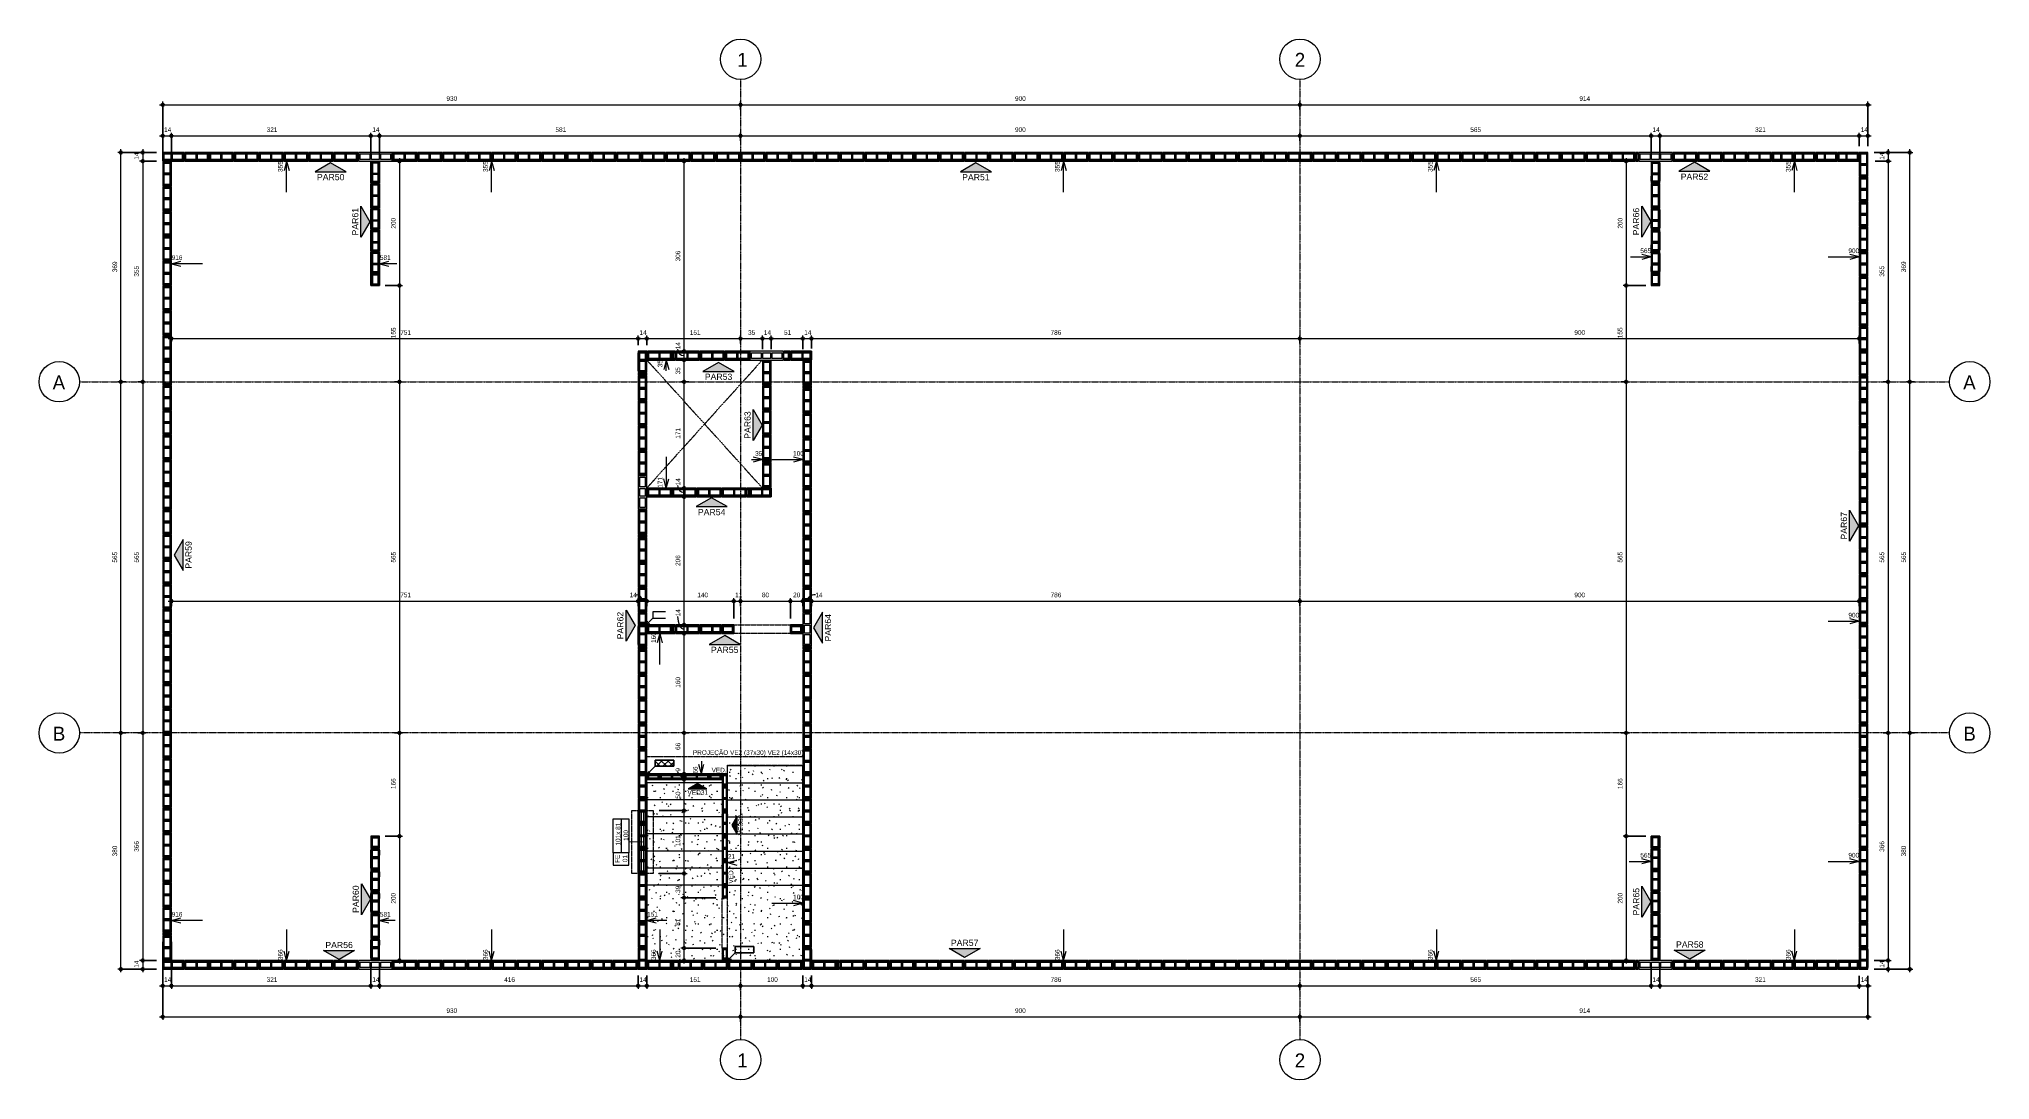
# Model space of a CAD drawing. Header units: centimetres. Extents: x 170 to 14001, y -2277 to 8860.
# Drawn here: x 10862 to 14001, y -688 to 987 of the extents above; entities that cross this region are included whole.
import ezdxf

# ---------------------------------------------------------------- set-up
doc = ezdxf.new("R2010")
doc.units = ezdxf.units.CM
doc.linetypes.add('Linha de eixo', pattern=[2.2225, 1.27, -0.3175, 0.3175, -0.3175])
doc.linetypes.add('Projeção', pattern=[0.396875, 0.238125, -0.15875])
for name, color, linetype, lineweight, true_color in [('A-ANNO-DIMS-1', 1, 'Continuous', 9, 0xff0000), ('A-DETL-1', 1, 'Continuous', 9, 0xff0000), ('A-DETL-GENF-2', 1, 'Continuous', 9, 0xff0000), ('A-GLAZ-1', 1, 'Continuous', 9, 0xff0000), ('G-ANNO-SYMB-1', 251, 'Continuous', 9, 0x646464), ('S-BEAM-1', 136, 'Continuous', 9, 0x008080), ('S-BEAM-3', 9, 'Continuous', 9, 0xc0c0c0), ('S-BEAM-4', 98, 'Continuous', 9, 0x004000), ('S-BEAM-5', 6, 'Continuous', 9, 0xff00ff), ('S-BEAM-7', 116, 'Continuous', 9, 0x008040), ('S-BEAM-8', 142, 'Continuous', 9, 0x0080c0), ('S-BEAM-9', 1, 'Continuous', 9, 0xff0000)]:
    doc.layers.add(name, color=color, linetype=linetype, lineweight=lineweight, true_color=true_color)
for name, color, linetype, lineweight in [('A-ANNO-DIMS-50', 7, 'Continuous', 9), ('A-DETL-GENF', 7, 'Continuous', 9), ('A-DETL-THIN', 7, 'Continuous', 9), ('A-FLOR-OVHD', 7, 'Projeção', 9), ('A-GLAZ-IDEN', 7, 'Continuous', 18), ('A-GLAZ-IDEN-1', 7, 'Continuous', 9), ('A-WALL-1', 7, 'Continuous', 20), ('G-ANNO-SYMB', 7, 'Continuous', 9), ('G-ANNO-TEXT', 7, 'Continuous', 9), ('S-BEAM', 7, 'Continuous', 9), ('S-BEAM-2', 7, 'Continuous', 13), ('S-GRID-1', 7, 'Linha de eixo', 9), ('S-GRID-IDEN', 7, 'Continuous', 9), ('S-STRS', 7, 'Continuous', 9), ('S-STRS-1', 7, 'Projeção', 9)]:
    doc.layers.add(name, color=color, linetype=linetype, lineweight=lineweight)
doc.styles.add('Arial', font='arial.ttf', dxfattribs={"height": 10})
doc.styles.add('Arial_1', font='arial.ttf', dxfattribs={"height": 7.5})
doc.styles.add('Bahnschrift_11', font='', dxfattribs={"height": 22.5})
doc.styles.add('Bahnschrift_12', font='', dxfattribs={"height": 7.5})
doc.styles.get('Bahnschrift_11').set_extended_font_data('Bahnschrift')
doc.styles.get('Bahnschrift_12').set_extended_font_data('Bahnschrift')
doc.dimstyles.new('COTA_ACUMULADA', dxfattribs={"dimscale": 30.48, "dimtxt": 8.33133, "dimasz": 0.049213, "dimexe": 0, "dimexo": 0.0625, "dimgap": 0.131234, "dimtad": 0, "dimjust": 2, "dimdec": 0, "dimzin": 0, "dimdsep": 46, "dimtxsty": 'Bahnschrift_12', "dimblk1": 'NONE', "dimblk2": 'OPEN30', "dimsah": 1, "dimcen": 0.09, "dimse1": 1, "dimsd1": 1, "dimazin": 0, "dimtfac": 1, "dimtdec": 4, "dimtix": 1, "dimtmove": 2, "dimatfit": 3, "dimfxl": 0, "dimfxlon": 1, "dimtvp": 1, "dimtolj": 1, "dimtzin": 0, "dimarcsym": 2})
doc.dimstyles.new('Linear_-_2_mm_Arial', dxfattribs={"dimscale": 30.48, "dimtxt": 8.33133, "dimasz": 0.393701, "dimexe": 0.164042, "dimexo": 0.328084, "dimgap": 0.131234, "dimtad": 1, "dimdec": 0, "dimzin": 0, "dimdsep": 46, "dimtxsty": 'Bahnschrift_12', "dimblk1": 'DOTSMALL', "dimblk2": 'DOTSMALL', "dimsah": 1, "dimcen": 0.09, "dimdle": 0.164042, "dimazin": 0, "dimtfac": 1, "dimtdec": 4, "dimtix": 1, "dimtmove": 0, "dimatfit": 3, "dimfxl": 1, "dimtvp": 1, "dimtolj": 1, "dimtzin": 0, "dimarcsym": 2})
doc.dimstyles.new('Linear_-_2_mm_Arial_1', dxfattribs={"dimscale": 30.48, "dimtxt": 8.33133, "dimasz": 0.393701, "dimexe": 0.164042, "dimexo": 0.328084, "dimgap": 0.131234, "dimtad": 1, "dimdec": 0, "dimzin": 0, "dimdsep": 46, "dimtxsty": 'Bahnschrift_12', "dimblk1": 'DOTSMALL', "dimblk2": 'DOTSMALL', "dimsah": 1, "dimcen": 0.09, "dimdle": 0.164042, "dimazin": 0, "dimtfac": 1, "dimtdec": 4, "dimtix": 1, "dimtmove": 1, "dimatfit": 3, "dimfxl": 1, "dimtvp": 1, "dimtolj": 1, "dimtzin": 0, "dimarcsym": 2})
doc.dimstyles.new('Linear_-_2_mm_Arial_2', dxfattribs={"dimscale": 30.48, "dimtxt": 8.33133, "dimasz": 0.393701, "dimexe": 0.164042, "dimexo": 0.328084, "dimgap": 0.131234, "dimtad": 1, "dimdec": 0, "dimzin": 0, "dimdsep": 46, "dimtxsty": 'Bahnschrift_12', "dimblk1": 'DOTSMALL', "dimblk2": 'DOTSMALL', "dimsah": 1, "dimcen": 0.09, "dimdle": 0.164042, "dimazin": 0, "dimtfac": 1, "dimtdec": 4, "dimtix": 1, "dimtmove": 2, "dimatfit": 3, "dimfxl": 1, "dimtvp": 1, "dimtolj": 1, "dimtzin": 0, "dimarcsym": 2})
pattern_1 = [(0, (12399.102, 0), (40.64, 10.16), [1.676, -28.804, 1.676, -28.804, -162.56]), (0, (12399.102, 0), (40.64, 10.16), [-60.96, 1.676, -59.284, 1.676, -28.804, -71.12]), (0, (12399.102, 0), (40.64, 10.16), [-152.4, 1.676, -18.644, 1.676, -49.124]), (120, (12414.342, 5.08), (-29.11882, 30.11527), [1.676, -28.804, 1.676, -28.804, -162.56]), (120, (12414.342, 5.08), (-29.11882, 30.11527), [-60.96, 1.676, -59.284, 1.676, -28.804, -71.12]), (120, (12414.342, 5.08), (-29.11882, 30.11527), [-152.4, 1.676, -18.644, 1.676, -49.124]), (240, (12419.422, 25.4), (-11.52118, -40.27527), [1.676, -28.804, 1.676, -28.804, -162.56]), (240, (12419.422, 25.4), (-11.52118, -40.27527), [-60.96, 1.676, -59.284, 1.676, -28.804, -71.12]), (240, (12419.422, 25.4), (-11.52118, -40.27527), [-152.4, 1.676, -18.644, 1.676, -49.124])]

msp = doc.modelspace()

# ---------------------------------------------------------------- texts
at = {"layer": 'A-GLAZ-IDEN-1', "char_height": 7.5, "attachment_point": 1, "rotation": 90, "style": 'Bahnschrift_12'}
for s, insert, width in [('101x 81', (11789.6, -311), 38.08), ('100', (11802.2, -303.3), 18.84), ('FE', (11788.3, -338.9), 14.831), ('01', (11800.8, -337.6), 11.624)]:
    msp.add_mtext(s, dxfattribs=dict(at, insert=insert, width=width))
at = {"layer": 'G-ANNO-SYMB', "attachment_point": 1}
for s, insert, char_height, width, style in [('PAR50', (11308.9, 769.5), 10, 54.916, 'Arial'), ('PAR51', (12347.1, 769.3), 10, 54.916, 'Arial'), ('PAR52', (13503.3, 770.1), 10, 54.916, 'Arial'), ('PAR53', (11933, 448.2), 10, 54.916, 'Arial'), ('PAR54', (11921.9, 230.5), 10, 54.916, 'Arial'), ('PAR55', (11942.9, 8.9), 10, 54.916, 'Arial'), ('VED31', (11905.1, -221.8), 7.5, 40.485, 'Arial_1'), ('PAR56', (11322.4, -465.9), 10, 54.916, 'Arial'), ('PAR57', (12329, -462.5), 10, 54.916, 'Arial'), ('PAR58', (13495.8, -465.2), 10, 54.916, 'Arial')]:
    msp.add_mtext(s, dxfattribs=dict(at, insert=insert, char_height=char_height, width=width, style=style))
at = {"layer": 'G-ANNO-SYMB', "attachment_point": 1, "rotation": 90}
for s, insert, char_height, width, style in [('PAR61', (11365.5, 670.6), 10, 54.916, 'Arial'), ('PAR66', (13426.5, 670.8), 10, 54.916, 'Arial'), ('PAR63', (11996.8, 343.5), 10, 54.916, 'Arial'), ('PAR67', (13761, 181.4), 10, 54.916, 'Arial'), ('PAR59', (11097.3, 134.5), 10, 54.916, 'Arial'), ('PAR62', (11792.1, 20.8), 10, 54.916, 'Arial'), ('PAR64', (12126.2, 17.3), 10, 54.916, 'Arial'), ('VED32', (11987.1, -294.5), 7.5, 40.485, 'Arial_1'), ('PAR60', (11366.4, -419.3), 10, 54.916, 'Arial'), ('PAR65', (13426.7, -423.4), 10, 54.916, 'Arial')]:
    msp.add_mtext(s, dxfattribs=dict(at, insert=insert, char_height=char_height, width=width, style=style))
at = {"layer": 'G-ANNO-TEXT', "char_height": 7.5, "attachment_point": 1, "style": 'Bahnschrift_12'}
for s, insert, width in [('PROJEÇÃO VE2 (37x30) VE2 (14x30)', (11913.8, -157.6), 206.435), ('VED.', (11944, -185.8), 26.456)]:
    msp.add_mtext(s, dxfattribs=dict(at, insert=insert, width=width))
at = {"layer": 'G-ANNO-TEXT', "insert": (11971.3, -372.1), "char_height": 7.5, "width": 26.456, "attachment_point": 1, "rotation": 90, "style": 'Bahnschrift_12'}
msp.add_mtext('VED.', dxfattribs=at)

# ---------------------------------------------------------------- blocks, each defined once
blk = doc.blocks.new('LEONE - BLOCO 14X39X19 - LEONE - BLOCO 14X39X19-554799-COBERTURA - MODULAÇÃO 2ª FIADA')
at = {"layer": 'S-BEAM-3'}
h = blk.add_hatch(color=256, dxfattribs=at)
h.paths.add_polyline_path([(-19.5, 7), (-19.5, -7), (19.5, -7), (19.5, 7)])
h.paths.add_polyline_path([(-17, -3.48), (-17, 4.5), (-1.25, 4.5), (-1.25, -4.5), (-17, -4.5)])
h.paths.add_polyline_path([(1.25, -0.98), (1.25, 4.5), (17, 4.5), (17, -4.5), (1.25, -4.5), (1.25, -4.16)])
at = {"layer": 'A-DETL-GENF'}
for p, q in [((19.5, 7), (-19.5, 7)), ((-19.5, 7), (-19.5, 0)), ((-19.5, 0), (-19.5, -7)), ((-17, -4.5), (-17, 4.5)), ((-17, 4.5), (-1.25, 4.5)), ((-1.25, 4.5), (-1.25, -4.5)), ((1.25, -4.5), (1.25, 4.5)), ((1.25, 4.5), (17, 4.5)), ((17, 4.5), (17, -4.5)), ((19.5, 0), (19.5, 7)), ((19.5, -7), (19.5, 0)), ((-19.5, -7), (19.5, -7)), ((-1.25, -4.5), (-17, -4.5)), ((17, -4.5), (1.25, -4.5))]:
    blk.add_line(p, q, dxfattribs=at)
at = {"layer": 'S-BEAM-2'}
for p, q in [((-19.5, 7), (-19.5, -7)), ((19.5, 7), (-19.5, 7)), ((-19.5, 7), (-19.5, -7)), ((-19.5, -5.75), (-19.5, 5.75)), ((19.5, -7), (19.5, 7)), ((19.5, -7), (19.5, 7)), ((19.5, 5.75), (19.5, -5.75)), ((-19.5, -7), (19.5, -7))]:
    blk.add_line(p, q, dxfattribs=at)
at = {"layer": 'S-BEAM-3'}
for p, q in [((-17, 4.5), (-1.25, 4.5)), ((-17, -4.5), (-17, 4.5)), ((-1.25, 4.5), (-1.25, -4.5)), ((1.25, 4.5), (17, 4.5)), ((1.25, -4.5), (1.25, 4.5)), ((17, 4.5), (17, -4.5)), ((-1.25, -4.5), (-17, -4.5)), ((17, -4.5), (1.25, -4.5))]:
    blk.add_line(p, q, dxfattribs=at)
blk = doc.blocks.new('LEONE - BLOCO 14x04x19 - LEONE - BLOCO 14x04x19-533013-COBERTURA - MODULAÇÃO 2ª FIADA')
at = {"layer": 'S-BEAM-7'}
blk.add_hatch(color=256, dxfattribs=at).paths.add_polyline_path([(-2.5, 0), (-2.5, -7), (1.5, -7), (1.5, -4.5), (0, -4.5), (0, 4.5), (1.5, 4.5), (1.5, 7), (-2.5, 7), (-2.5, 1)])
at = {"layer": 'A-DETL-GENF'}
for p, q in [((1.5, 7), (-2.5, 7)), ((-2.5, 7), (-2.5, 0)), ((-2.5, 0), (-2.5, -7)), ((0, 4.5), (1.5, 4.5)), ((0, -4.5), (0, 4.5)), ((1.5, 4.5), (1.5, 7)), ((-2.5, -7), (1.5, -7)), ((1.5, -4.5), (0, -4.5)), ((1.5, -7), (1.5, -4.5))]:
    blk.add_line(p, q, dxfattribs=at)
at = {"layer": 'S-BEAM-2'}
for p, q in [((1.5, 7), (-2.5, 7)), ((-2.5, -7), (-2.5, 7)), ((1.5, 7), (1.5, 4.5)), ((-2.5, -7), (1.5, -7)), ((1.5, -7), (1.5, -4.5))]:
    blk.add_line(p, q, dxfattribs=at)
at = {"layer": 'S-BEAM-3'}
for p, q in [((0, -4.5), (0, 4.5)), ((0, 4.5), (1.5, 4.5)), ((1.5, -4.5), (0, -4.5))]:
    blk.add_line(p, q, dxfattribs=at)
blk = doc.blocks.new('LEONE - BLOCO 14X39X19 - LEONE - BLOCO 14X39X19-V1-COBERTURA - MODULAÇÃO 2ª FIADA')
at = {"layer": 'S-BEAM-3'}
h = blk.add_hatch(color=256, dxfattribs=at)
h.paths.add_polyline_path([(19.5, -7), (19.5, 7), (-19.5, 7), (-19.5, -7)])
h.paths.add_polyline_path([(1.25, -4.5), (1.25, 4.5), (17, 4.5), (17, -4.5)])
h.paths.add_polyline_path([(-1.25, -4.5), (-17, -4.5), (-17, 4.5), (-1.25, 4.5), (-1.25, -4.16)])
at = {"layer": 'A-DETL-GENF'}
for p, q in [((19.5, 7), (-19.5, 7)), ((-19.5, 7), (-19.5, 0)), ((-19.5, 0), (-19.5, -7)), ((-17, -4.5), (-17, 4.5)), ((-17, 4.5), (-1.25, 4.5)), ((-1.25, 4.5), (-1.25, -4.5)), ((1.25, -4.5), (1.25, 4.5)), ((1.25, 4.5), (17, 4.5)), ((17, 4.5), (17, -4.5)), ((19.5, 0), (19.5, 7)), ((19.5, -7), (19.5, 0)), ((-19.5, -7), (19.5, -7)), ((-1.25, -4.5), (-17, -4.5)), ((17, -4.5), (1.25, -4.5))]:
    blk.add_line(p, q, dxfattribs=at)
at = {"layer": 'S-BEAM-2'}
for p, q in [((-19.5, 7), (-19.5, -7)), ((19.5, 7), (-19.5, 7)), ((-19.5, 7), (-19.5, -7)), ((-19.5, -5.75), (-19.5, 5.75)), ((19.5, -7), (19.5, 7)), ((19.5, -7), (19.5, 7)), ((19.5, 5.75), (19.5, -5.75)), ((-19.5, -7), (19.5, -7))]:
    blk.add_line(p, q, dxfattribs=at)
at = {"layer": 'S-BEAM-3'}
for p, q in [((-17, 4.5), (-1.25, 4.5)), ((-17, -4.5), (-17, 4.5)), ((-1.25, 4.5), (-1.25, -4.5)), ((1.25, 4.5), (17, 4.5)), ((1.25, -4.5), (1.25, 4.5)), ((17, 4.5), (17, -4.5)), ((-1.25, -4.5), (-17, -4.5)), ((17, -4.5), (1.25, -4.5))]:
    blk.add_line(p, q, dxfattribs=at)
blk = doc.blocks.new('LEONE - BLOCO 14x34x19 - LEONE - BLOCO 14x34x19-541693-COBERTURA - MODULAÇÃO 2ª FIADA')
at = {"layer": 'S-BEAM-8'}
h = blk.add_hatch(color=256, dxfattribs=at)
h.paths.add_polyline_path([(-3, 7), (-14.5, 7), (-14.5, -7), (19.5, -7), (19.5, 7), (-0.5, 7)])
h.paths.add_polyline_path([(-12, 4.5), (-1.3, 4.5), (-1.3, -4.5), (-12, -4.5)])
h.paths.add_polyline_path([(1.2, 4.5), (17, 4.5), (17, -4.5), (1.2, -4.5), (1.2, 4)])
at = {"layer": 'A-DETL-GENF'}
for p, q in [((-14.5, 7), (-14.5, 0)), ((2.5, 7), (-14.5, 7)), ((-14.5, 0), (-14.5, -7)), ((-12, -4.5), (-12, 4.5)), ((-12, 4.5), (-1.3, 4.5)), ((-1.3, 4.5), (-1.3, -4.5)), ((1.2, 4.5), (17, 4.5)), ((1.2, -4.5), (1.2, 4.5)), ((19.5, 7), (2.5, 7)), ((17, 4.5), (17, -4.5)), ((19.5, 0), (19.5, 7)), ((19.5, -7), (19.5, 0)), ((-14.5, -7), (2.5, -7)), ((-1.3, -4.5), (-12, -4.5)), ((17, -4.5), (1.2, -4.5)), ((2.5, -7), (19.5, -7))]:
    blk.add_line(p, q, dxfattribs=at)
at = {"layer": 'S-BEAM-2'}
for p, q in [((-14.5, 7), (-14.5, -7)), ((19.5, 7), (-14.5, 7)), ((-14.5, 7), (-14.5, -7)), ((-14.5, -7), (-14.5, 6.9)), ((-14.5, 5.7), (-14.5, -5.8)), ((-14.5, -5.8), (-14.5, 5.7)), ((-12, 7), (-3.9, 7)), ((-12, 7), (-3.9, 7)), ((17, 7), (-12, 7)), ((19.5, -7), (19.5, 7)), ((19.5, 7), (19.5, -7)), ((19.5, -7), (19.5, 7)), ((19.5, -5.8), (19.5, 5.7)), ((19.5, 5.7), (19.5, -5.8)), ((-14.5, -7), (19.5, -7)), ((-12, -7), (-3.9, -7)), ((-12, -7), (-3.9, -7)), ((17, -7), (-12, -7))]:
    blk.add_line(p, q, dxfattribs=at)
at = {"layer": 'S-BEAM-3'}
for p, q in [((-12, 4.5), (-1.3, 4.5)), ((-12, -4.5), (-12, 4.5)), ((-1.3, 4.5), (-1.3, -4.5)), ((1.2, 4.5), (17, 4.5)), ((1.2, -4.5), (1.2, 4.5)), ((17, 4.5), (17, -4.5)), ((-1.3, -4.5), (-12, -4.5)), ((17, -4.5), (1.2, -4.5))]:
    blk.add_line(p, q, dxfattribs=at)
blk = doc.blocks.new('LEONE - BLOCO 14X54X19 - LEONE - BLOCO 14X54X19-557270-COBERTURA - MODULAÇÃO 2ª FIADA')
at = {"layer": 'S-BEAM-4'}
h = blk.add_hatch(color=256, dxfattribs=at)
h.paths.add_polyline_path([(-27, -4.5), (-27, -7), (27, -7), (27, 7), (-27, 7), (-27, 0)])
h.paths.add_polyline_path([(-24.5, 4.5), (-8.75, 4.5), (-8.75, -4.5), (-24.5, -4.5), (-24.5, 0)])
h.paths.add_polyline_path([(-6.25, -2.45), (-6.25, 4.5), (6.25, 4.5), (6.25, -4.5), (-6.25, -4.5)])
h.paths.add_polyline_path([(8.75, -4.5), (8.75, 4.5), (24.5, 4.5), (24.5, -4.5), (9.9, -4.5)])
at = {"layer": 'A-DETL-GENF'}
for p, q in [((-27, 7), (-27, 0)), ((0, 7), (-27, 7)), ((-27, 0), (-27, -7)), ((-24.5, -4.5), (-24.5, 4.5)), ((-24.5, 4.5), (-8.75, 4.5)), ((-8.75, 4.5), (-8.75, -4.5)), ((-6.25, 4.5), (6.25, 4.5)), ((-6.25, -4.5), (-6.25, 4.5)), ((27, 7), (0, 7)), ((6.25, 4.5), (6.25, -4.5)), ((8.75, -4.5), (8.75, 4.5)), ((8.75, 4.5), (24.5, 4.5)), ((24.5, 4.5), (24.5, -4.5)), ((27, 0), (27, 7)), ((-27, -7), (0, -7)), ((-8.75, -4.5), (-24.5, -4.5)), ((6.25, -4.5), (-6.25, -4.5)), ((0, -7), (27, -7)), ((24.5, -4.5), (8.75, -4.5)), ((27, -7), (27, 0))]:
    blk.add_line(p, q, dxfattribs=at)
at = {"layer": 'S-BEAM-2'}
for p, q in [((-27, 7), (-27, -7)), ((27, 7), (-27, 7)), ((-27, 7), (-27, -7)), ((-27, -7), (-27, 6.88)), ((-27, 5.75), (-27, -5.75)), ((-27, -5.75), (-27, 5.75)), ((27, -7), (27, 7)), ((27, 7), (27, -7)), ((27, -7), (27, 7)), ((27, -5.75), (27, 5.75)), ((27, 5.75), (27, -5.75)), ((-27, -7), (27, -7))]:
    blk.add_line(p, q, dxfattribs=at)
at = {"layer": 'S-BEAM-3'}
for p, q in [((-24.5, 4.5), (-8.75, 4.5)), ((-24.5, -4.5), (-24.5, 4.5)), ((-8.75, 4.5), (-8.75, -4.5)), ((-6.25, 4.5), (6.25, 4.5)), ((-6.25, -4.5), (-6.25, 4.5)), ((6.25, 4.5), (6.25, -4.5)), ((8.75, 4.5), (24.5, 4.5)), ((8.75, -4.5), (8.75, 4.5)), ((24.5, 4.5), (24.5, -4.5)), ((-8.75, -4.5), (-24.5, -4.5)), ((6.25, -4.5), (-6.25, -4.5)), ((24.5, -4.5), (8.75, -4.5))]:
    blk.add_line(p, q, dxfattribs=at)
blk = doc.blocks.new('LEONE - BLOCO 14x34x19 - LEONE - BLOCO 14x34x19-V2-COBERTURA - MODULAÇÃO 2ª FIADA')
at = {"layer": 'S-BEAM-8'}
h = blk.add_hatch(color=256, dxfattribs=at)
h.paths.add_polyline_path([(19.5, 4.5), (19.5, 7), (-14.5, 7), (-14.5, -7), (19.5, -7), (19.5, 4.069)])
h.paths.add_polyline_path([(17, 4.5), (17, -4.5), (1.25, -4.5), (1.25, 4.5), (2.5, 4.5)])
h.paths.add_polyline_path([(-1.25, 4.5), (-1.25, -4.5), (-12, -4.5), (-12, 4.5), (-2.3367, 4.5)])
at = {"layer": 'A-DETL-GENF'}
for p, q in [((-14.5, 7), (-14.5, 0)), ((2.5, 7), (-14.5, 7)), ((-14.5, 0), (-14.5, -7)), ((-12, -4.5), (-12, 4.5)), ((-12, 4.5), (-1.25, 4.5)), ((-1.25, 4.5), (-1.25, -4.5)), ((1.25, 4.5), (17, 4.5)), ((1.25, -4.5), (1.25, 4.5)), ((19.5, 7), (2.5, 7)), ((17, 4.5), (17, -4.5)), ((19.5, 0), (19.5, 7)), ((19.5, -7), (19.5, 0)), ((-14.5, -7), (2.5, -7)), ((-1.25, -4.5), (-12, -4.5)), ((17, -4.5), (1.25, -4.5)), ((2.5, -7), (19.5, -7))]:
    blk.add_line(p, q, dxfattribs=at)
at = {"layer": 'S-BEAM-2'}
for p, q in [((-14.5, 7), (-14.5, -7)), ((19.5, 7), (-14.5, 7)), ((-14.5, 7), (-14.5, -7)), ((-14.5, -7), (-14.5, 6.8804)), ((-14.5, 5.75), (-14.5, -5.75)), ((-14.5, -5.75), (-14.5, 5.75)), ((-12, 7), (-3.9375, 7)), ((-12, 7), (-3.9375, 7)), ((17, 7), (-12, 7)), ((19.5, -7), (19.5, 7)), ((19.5, 7), (19.5, -7)), ((19.5, -7), (19.5, 7)), ((19.5, -5.75), (19.5, 5.75)), ((19.5, 5.75), (19.5, -5.75)), ((-14.5, -7), (19.5, -7)), ((-12, -7), (-3.9375, -7)), ((-12, -7), (-3.9375, -7)), ((17, -7), (-12, -7))]:
    blk.add_line(p, q, dxfattribs=at)
at = {"layer": 'S-BEAM-3'}
for p, q in [((-12, 4.5), (-1.25, 4.5)), ((-12, -4.5), (-12, 4.5)), ((-1.25, 4.5), (-1.25, -4.5)), ((1.25, 4.5), (17, 4.5)), ((1.25, -4.5), (1.25, 4.5)), ((17, 4.5), (17, -4.5)), ((-1.25, -4.5), (-12, -4.5)), ((17, -4.5), (1.25, -4.5))]:
    blk.add_line(p, q, dxfattribs=at)
blk = doc.blocks.new('LEONE - BLOCO 14X54X19 - LEONE - BLOCO 14X54X19-V3-COBERTURA - MODULAÇÃO 2ª FIADA')
at = {"layer": 'S-BEAM-4'}
h = blk.add_hatch(color=256, dxfattribs=at)
h.paths.add_polyline_path([(-27, -7), (27, -7), (27, 7), (-27, 7), (-27, -5.16)])
h.paths.add_polyline_path([(8.75, -4.5), (8.75, 4.5), (24.5, 4.5), (24.5, -4.5), (17, -4.5)])
h.paths.add_polyline_path([(6.25, -4.5), (-6.25, -4.5), (-6.25, 4.5), (6.25, 4.5), (6.25, 2.45)])
h.paths.add_polyline_path([(-24.5, -4.5), (-24.5, 4.5), (-8.75, 4.5), (-8.75, -4.5)])
at = {"layer": 'A-DETL-GENF'}
for p, q in [((-27, 7), (-27, 0)), ((0, 7), (-27, 7)), ((-27, 0), (-27, -7)), ((-24.5, -4.5), (-24.5, 4.5)), ((-24.5, 4.5), (-8.75, 4.5)), ((-8.75, 4.5), (-8.75, -4.5)), ((-6.25, 4.5), (6.25, 4.5)), ((-6.25, -4.5), (-6.25, 4.5)), ((27, 7), (0, 7)), ((6.25, 4.5), (6.25, -4.5)), ((8.75, -4.5), (8.75, 4.5)), ((8.75, 4.5), (24.5, 4.5)), ((24.5, 4.5), (24.5, -4.5)), ((27, 0), (27, 7)), ((-27, -7), (0, -7)), ((-8.75, -4.5), (-24.5, -4.5)), ((6.25, -4.5), (-6.25, -4.5)), ((0, -7), (27, -7)), ((24.5, -4.5), (8.75, -4.5)), ((27, -7), (27, 0))]:
    blk.add_line(p, q, dxfattribs=at)
at = {"layer": 'S-BEAM-2'}
for p, q in [((-27, 7), (-27, -7)), ((27, 7), (-27, 7)), ((-27, 7), (-27, -7)), ((-27, -7), (-27, 6.88)), ((-27, 5.75), (-27, -5.75)), ((-27, -5.75), (-27, 5.75)), ((27, -7), (27, 7)), ((27, 7), (27, -7)), ((27, -7), (27, 7)), ((27, -5.75), (27, 5.75)), ((27, 5.75), (27, -5.75)), ((-27, -7), (27, -7))]:
    blk.add_line(p, q, dxfattribs=at)
at = {"layer": 'S-BEAM-3'}
for p, q in [((-24.5, 4.5), (-8.75, 4.5)), ((-24.5, -4.5), (-24.5, 4.5)), ((-8.75, 4.5), (-8.75, -4.5)), ((-6.25, 4.5), (6.25, 4.5)), ((-6.25, -4.5), (-6.25, 4.5)), ((6.25, 4.5), (6.25, -4.5)), ((8.75, 4.5), (24.5, 4.5)), ((8.75, -4.5), (8.75, 4.5)), ((24.5, 4.5), (24.5, -4.5)), ((-8.75, -4.5), (-24.5, -4.5)), ((6.25, -4.5), (-6.25, -4.5)), ((24.5, -4.5), (8.75, -4.5))]:
    blk.add_line(p, q, dxfattribs=at)
blk = doc.blocks.new('LEONE - BLOCO 14x19x19 - LEONE - BLOCO 14x19x19-537608-COBERTURA - MODULAÇÃO 2ª FIADA')
at = {"layer": 'S-BEAM-9'}
h = blk.add_hatch(color=256, dxfattribs=at)
h.paths.add_polyline_path([(-9.5, 0), (-9.5, -7), (9.5, -7), (9.5, 7), (-9.5, 7), (-9.5, 4.5)])
h.paths.add_polyline_path([(-7, -4.5), (-7, 4.5), (7, 4.5), (7, -4.5)])
at = {"layer": 'A-DETL-GENF'}
for p, q in [((-9.5, 7), (-9.5, 0)), ((0, 7), (-9.5, 7)), ((-9.5, 0), (-9.5, -7)), ((-7, -4.5), (-7, 4.5)), ((-7, 4.5), (7, 4.5)), ((9.5, 7), (0, 7)), ((7, 4.5), (7, -4.5)), ((9.5, 0), (9.5, 7)), ((9.5, -7), (9.5, 0)), ((-9.5, -7), (0, -7)), ((7, -4.5), (-7, -4.5)), ((0, -7), (9.5, -7))]:
    blk.add_line(p, q, dxfattribs=at)
at = {"layer": 'S-BEAM-2'}
for p, q in [((9.5, 7), (-9.5, 7)), ((-9.5, 7), (-9.5, -7)), ((-9.5, -7), (-9.5, 7)), ((-9.5, 5.7), (-9.5, -5.8)), ((-9.5, -5.8), (-9.5, 5.7)), ((9.5, -7), (9.5, 7)), ((9.5, 7), (9.5, -7)), ((9.5, -5.8), (9.5, 5.7)), ((9.5, 5.7), (9.5, -5.8)), ((-9.5, -7), (9.5, -7))]:
    blk.add_line(p, q, dxfattribs=at)
at = {"layer": 'S-BEAM-3'}
for p, q in [((-7, 4.5), (7, 4.5)), ((-7, -4.5), (-7, 4.5)), ((7, 4.5), (7, -4.5)), ((7, -4.5), (-7, -4.5))]:
    blk.add_line(p, q, dxfattribs=at)
blk = doc.blocks.new('LEONE - BLOCO 14x04x4 - LEONE - BLOCO 14x04x19-2843081-COBERTURA - MODULAÇÃO 2ª FIADA')
at = {"layer": 'S-BEAM-7'}
blk.add_hatch(color=256, dxfattribs=at).paths.add_polyline_path([(-2.5, 7), (-2.5, -7), (1.5, -7), (1.5, -4.5), (0, -4.5), (0, 4.5), (1.5, 4.5), (1.5, 7), (0, 7)])
at = {"layer": 'A-DETL-GENF'}
for p, q in [((1.5, 7), (-2.5, 7)), ((-2.5, 7), (-2.5, 0)), ((-2.5, 0), (-2.5, -7)), ((0, 4.5), (1.5, 4.5)), ((0, -4.5), (0, 4.5)), ((1.5, 4.5), (1.5, 7)), ((-2.5, -7), (1.5, -7)), ((1.5, -4.5), (0, -4.5)), ((1.5, -7), (1.5, -4.5))]:
    blk.add_line(p, q, dxfattribs=at)
at = {"layer": 'S-BEAM-2'}
for p, q in [((1.5, 7), (-2.5, 7)), ((-2.5, -7), (-2.5, 7)), ((1.5, 7), (1.5, 4.5)), ((-2.5, -7), (1.5, -7)), ((1.5, -7), (1.5, -4.5))]:
    blk.add_line(p, q, dxfattribs=at)
at = {"layer": 'S-BEAM-3'}
for p, q in [((0, -4.5), (0, 4.5)), ((0, 4.5), (1.5, 4.5)), ((1.5, -4.5), (0, -4.5))]:
    blk.add_line(p, q, dxfattribs=at)
blk = doc.blocks.new('LEONE - BLOCO 14x09x19 - LEONE - BLOCO 14x09x19-535447-COBERTURA - MODULAÇÃO 2ª FIADA')
at = {"layer": 'S-BEAM-1'}
blk.add_hatch(color=256, dxfattribs=at).paths.add_polyline_path([(0, 7), (-4.5, 7), (-4.5, -7), (4.5, -7), (4.5, -4.5), (-2, -4.5), (-2, 4.5), (4.5, 4.5), (4.5, 7)])
at = {"layer": 'A-DETL-GENF'}
for p, q in [((-4.5, 7), (-4.5, 0)), ((0, 7), (-4.5, 7)), ((-4.5, 0), (-4.5, -7)), ((-2, -4.5), (-2, 4.5)), ((-2, 4.5), (4.5, 4.5)), ((4.5, 7), (0, 7)), ((4.5, 4.5), (4.5, 7)), ((-4.5, -7), (0, -7)), ((4.5, -4.5), (-2, -4.5)), ((0, -7), (4.5, -7)), ((4.5, -7), (4.5, -4.5))]:
    blk.add_line(p, q, dxfattribs=at)
at = {"layer": 'S-BEAM-2'}
for p, q in [((4.5, 7), (-4.5, 7)), ((-4.5, 7), (-4.5, -7)), ((-4.5, -7), (-4.5, 7)), ((-4.5, 5.75), (-4.5, -5.75)), ((-4.5, -5.75), (-4.5, 5.75)), ((4.5, 7), (4.5, 4.5)), ((-4.5, -7), (4.5, -7)), ((4.5, -7), (4.5, -4.5))]:
    blk.add_line(p, q, dxfattribs=at)
at = {"layer": 'S-BEAM-3'}
for p, q in [((-2, 4.5), (4.5, 4.5)), ((-2, -4.5), (-2, 4.5)), ((4.5, -4.5), (-2, -4.5))]:
    blk.add_line(p, q, dxfattribs=at)
blk = doc.blocks.new('LEONE - BLOCO 14x34x19 - LEONE - BLOCO 14x34x19-V4-COBERTURA - MODULAÇÃO 2ª FIADA')
at = {"layer": 'S-BEAM-8'}
h = blk.add_hatch(color=256, dxfattribs=at)
h.paths.add_polyline_path([(-14.5, 0), (-14.5, -7), (19.5, -7), (19.5, 7), (-14.5, 7), (-14.5, 4.5)])
h.paths.add_polyline_path([(-12, 4.5), (-1.25, 4.5), (-1.25, -4.5), (-12, -4.5)])
h.paths.add_polyline_path([(1.25, -0.7731), (1.25, 4.5), (17, 4.5), (17, -4.5), (1.25, -4.5)])
at = {"layer": 'A-DETL-GENF'}
for p, q in [((-14.5, 7), (-14.5, 0)), ((2.5, 7), (-14.5, 7)), ((-14.5, 0), (-14.5, -7)), ((-12, -4.5), (-12, 4.5)), ((-12, 4.5), (-1.25, 4.5)), ((-1.25, 4.5), (-1.25, -4.5)), ((1.25, 4.5), (17, 4.5)), ((1.25, -4.5), (1.25, 4.5)), ((19.5, 7), (2.5, 7)), ((17, 4.5), (17, -4.5)), ((19.5, 0), (19.5, 7)), ((19.5, -7), (19.5, 0)), ((-14.5, -7), (2.5, -7)), ((-1.25, -4.5), (-12, -4.5)), ((17, -4.5), (1.25, -4.5)), ((2.5, -7), (19.5, -7))]:
    blk.add_line(p, q, dxfattribs=at)
at = {"layer": 'S-BEAM-2'}
for p, q in [((-14.5, 7), (-14.5, -7)), ((19.5, 7), (-14.5, 7)), ((-14.5, 7), (-14.5, -7)), ((-14.5, -7), (-14.5, 6.8804)), ((-14.5, 5.75), (-14.5, -5.75)), ((-14.5, -5.75), (-14.5, 5.75)), ((-12, 7), (-3.9375, 7)), ((-12, 7), (-3.9375, 7)), ((17, 7), (-12, 7)), ((19.5, -7), (19.5, 7)), ((19.5, 7), (19.5, -7)), ((19.5, -7), (19.5, 7)), ((19.5, -5.75), (19.5, 5.75)), ((19.5, 5.75), (19.5, -5.75)), ((-14.5, -7), (19.5, -7)), ((-12, -7), (-3.9375, -7)), ((-12, -7), (-3.9375, -7)), ((17, -7), (-12, -7))]:
    blk.add_line(p, q, dxfattribs=at)
at = {"layer": 'S-BEAM-3'}
for p, q in [((-12, 4.5), (-1.25, 4.5)), ((-12, -4.5), (-12, 4.5)), ((-1.25, 4.5), (-1.25, -4.5)), ((1.25, 4.5), (17, 4.5)), ((1.25, -4.5), (1.25, 4.5)), ((17, 4.5), (17, -4.5)), ((-1.25, -4.5), (-12, -4.5)), ((17, -4.5), (1.25, -4.5))]:
    blk.add_line(p, q, dxfattribs=at)
blk = doc.blocks.new('LEONE - BLOCO 14x19x19 - LEONE - BLOCO 14x19x19-V5-COBERTURA - MODULAÇÃO 2ª FIADA')
at = {"layer": 'S-BEAM-9'}
h = blk.add_hatch(color=256, dxfattribs=at)
h.paths.add_polyline_path([(-9.5, 7), (-9.5, -7), (9.5, -7), (9.5, 7), (-8.5, 7)])
h.paths.add_polyline_path([(7, 4.5), (7, -4.5), (-7, -4.5), (-7, 4.5)])
at = {"layer": 'A-DETL-GENF'}
for p, q in [((-9.5, 7), (-9.5, 0)), ((0, 7), (-9.5, 7)), ((-9.5, 0), (-9.5, -7)), ((-7, -4.5), (-7, 4.5)), ((-7, 4.5), (7, 4.5)), ((9.5, 7), (0, 7)), ((7, 4.5), (7, -4.5)), ((9.5, 0), (9.5, 7)), ((9.5, -7), (9.5, 0)), ((-9.5, -7), (0, -7)), ((7, -4.5), (-7, -4.5)), ((0, -7), (9.5, -7))]:
    blk.add_line(p, q, dxfattribs=at)
at = {"layer": 'S-BEAM-2'}
for p, q in [((9.5, 7), (-9.5, 7)), ((-9.5, 7), (-9.5, -7)), ((-9.5, -7), (-9.5, 7)), ((-9.5, 5.75), (-9.5, -5.75)), ((-9.5, -5.75), (-9.5, 5.75)), ((9.5, -7), (9.5, 7)), ((9.5, 7), (9.5, -7)), ((9.5, -5.75), (9.5, 5.75)), ((9.5, 5.75), (9.5, -5.75)), ((-9.5, -7), (9.5, -7))]:
    blk.add_line(p, q, dxfattribs=at)
at = {"layer": 'S-BEAM-3'}
for p, q in [((-7, 4.5), (7, 4.5)), ((-7, -4.5), (-7, 4.5)), ((7, 4.5), (7, -4.5)), ((7, -4.5), (-7, -4.5))]:
    blk.add_line(p, q, dxfattribs=at)
blk = doc.blocks.new('LEONE - BLOCO 14x34x5 - LEONE - BLOCO 14x34x19-2843082-COBERTURA - MODULAÇÃO 2ª FIADA')
at = {"layer": 'S-BEAM-8'}
h = blk.add_hatch(color=256, dxfattribs=at)
h.paths.add_polyline_path([(-14.5, 0), (-14.5, -7), (19.5, -7), (19.5, 7), (-14.5, 7), (-14.5, 4.5)])
h.paths.add_polyline_path([(-12, -4.5), (-12, 4.5), (-1.25, 4.5), (-1.25, -4.5), (-6.1361, -4.5)])
h.paths.add_polyline_path([(1.25, 4.5), (17, 4.5), (17, -4.5), (1.25, -4.5), (1.25, 4.0283)])
at = {"layer": 'A-DETL-GENF'}
for p, q in [((-14.5, 7), (-14.5, 0)), ((2.5, 7), (-14.5, 7)), ((-14.5, 0), (-14.5, -7)), ((-12, -4.5), (-12, 4.5)), ((-12, 4.5), (-1.25, 4.5)), ((-1.25, 4.5), (-1.25, -4.5)), ((1.25, 4.5), (17, 4.5)), ((1.25, -4.5), (1.25, 4.5)), ((19.5, 7), (2.5, 7)), ((17, 4.5), (17, -4.5)), ((19.5, 0), (19.5, 7)), ((19.5, -7), (19.5, 0)), ((-14.5, -7), (2.5, -7)), ((-1.25, -4.5), (-12, -4.5)), ((17, -4.5), (1.25, -4.5)), ((2.5, -7), (19.5, -7))]:
    blk.add_line(p, q, dxfattribs=at)
at = {"layer": 'S-BEAM-2'}
for p, q in [((-14.5, 7), (-14.5, -7)), ((19.5, 7), (-14.5, 7)), ((-14.5, 7), (-14.5, -7)), ((-14.5, -7), (-14.5, 6.8804)), ((-14.5, 5.75), (-14.5, -5.75)), ((-14.5, -5.75), (-14.5, 5.75)), ((-12, 7), (-3.9375, 7)), ((-12, 7), (-3.9375, 7)), ((17, 7), (-12, 7)), ((19.5, -7), (19.5, 7)), ((19.5, 7), (19.5, -7)), ((19.5, -7), (19.5, 7)), ((19.5, -5.75), (19.5, 5.75)), ((19.5, 5.75), (19.5, -5.75)), ((-14.5, -7), (19.5, -7)), ((-12, -7), (-3.9375, -7)), ((-12, -7), (-3.9375, -7)), ((17, -7), (-12, -7))]:
    blk.add_line(p, q, dxfattribs=at)
at = {"layer": 'S-BEAM-3'}
for p, q in [((-12, 4.5), (-1.25, 4.5)), ((-12, -4.5), (-12, 4.5)), ((-1.25, 4.5), (-1.25, -4.5)), ((1.25, 4.5), (17, 4.5)), ((1.25, -4.5), (1.25, 4.5)), ((17, 4.5), (17, -4.5)), ((-1.25, -4.5), (-12, -4.5)), ((17, -4.5), (1.25, -4.5))]:
    blk.add_line(p, q, dxfattribs=at)
blk = doc.blocks.new('LEONE - BLOCO 14x34x5 - LEONE - BLOCO 14x34x19-V6-COBERTURA - MODULAÇÃO 2ª FIADA')
at = {"layer": 'S-BEAM-8'}
h = blk.add_hatch(color=256, dxfattribs=at)
h.paths.add_polyline_path([(19.5, 4.5), (19.5, 7), (-14.5, 7), (-14.5, -7), (19.5, -7), (19.5, 4.069)])
h.paths.add_polyline_path([(17, 4.5), (17, -4.5), (1.25, -4.5), (1.25, 4.5), (2.5, 4.5)])
h.paths.add_polyline_path([(-1.25, -4.5), (-12, -4.5), (-12, 4.5), (-1.25, 4.5), (-1.25, 0.5)])
at = {"layer": 'A-DETL-GENF'}
for p, q in [((-14.5, 7), (-14.5, 0)), ((2.5, 7), (-14.5, 7)), ((-14.5, 0), (-14.5, -7)), ((-12, -4.5), (-12, 4.5)), ((-12, 4.5), (-1.25, 4.5)), ((-1.25, 4.5), (-1.25, -4.5)), ((1.25, 4.5), (17, 4.5)), ((1.25, -4.5), (1.25, 4.5)), ((19.5, 7), (2.5, 7)), ((17, 4.5), (17, -4.5)), ((19.5, 0), (19.5, 7)), ((19.5, -7), (19.5, 0)), ((-14.5, -7), (2.5, -7)), ((-1.25, -4.5), (-12, -4.5)), ((17, -4.5), (1.25, -4.5)), ((2.5, -7), (19.5, -7))]:
    blk.add_line(p, q, dxfattribs=at)
at = {"layer": 'S-BEAM-2'}
for p, q in [((-14.5, 7), (-14.5, -7)), ((19.5, 7), (-14.5, 7)), ((-14.5, 7), (-14.5, -7)), ((-14.5, -7), (-14.5, 6.8804)), ((-14.5, 5.75), (-14.5, -5.75)), ((-14.5, -5.75), (-14.5, 5.75)), ((-12, 7), (-3.9375, 7)), ((-12, 7), (-3.9375, 7)), ((17, 7), (-12, 7)), ((19.5, -7), (19.5, 7)), ((19.5, 7), (19.5, -7)), ((19.5, -7), (19.5, 7)), ((19.5, -5.75), (19.5, 5.75)), ((19.5, 5.75), (19.5, -5.75)), ((-14.5, -7), (19.5, -7)), ((-12, -7), (-3.9375, -7)), ((-12, -7), (-3.9375, -7)), ((17, -7), (-12, -7))]:
    blk.add_line(p, q, dxfattribs=at)
at = {"layer": 'S-BEAM-3'}
for p, q in [((-12, 4.5), (-1.25, 4.5)), ((-12, -4.5), (-12, 4.5)), ((-1.25, 4.5), (-1.25, -4.5)), ((1.25, 4.5), (17, 4.5)), ((1.25, -4.5), (1.25, 4.5)), ((17, 4.5), (17, -4.5)), ((-1.25, -4.5), (-12, -4.5)), ((17, -4.5), (1.25, -4.5))]:
    blk.add_line(p, q, dxfattribs=at)
blk = doc.blocks.new('LEONE - BLOCO 14X54X19 - LEONE - BLOCO 14X54X19-V7-COBERTURA - MODULAÇÃO 2ª FIADA')
at = {"layer": 'S-BEAM-4'}
h = blk.add_hatch(color=256, dxfattribs=at)
h.paths.add_polyline_path([(-12.98, 7), (-27, 7), (-27, -7), (27, -7), (27, 7), (0, 7)])
h.paths.add_polyline_path([(-12.98, 4.5), (-8.75, 4.5), (-8.75, -4.5), (-24.5, -4.5), (-24.5, 4.5)])
h.paths.add_polyline_path([(8.75, 4.5), (24.5, 4.5), (24.5, -4.5), (8.75, -4.5)])
h.paths.add_polyline_path([(-6.25, 4.5), (6.25, 4.5), (6.25, -4.5), (-6.25, -4.5), (-6.25, 4.16)])
at = {"layer": 'A-DETL-GENF'}
for p, q in [((-27, 7), (-27, 0)), ((0, 7), (-27, 7)), ((-27, 0), (-27, -7)), ((-24.5, -4.5), (-24.5, 4.5)), ((-24.5, 4.5), (-8.75, 4.5)), ((-8.75, 4.5), (-8.75, -4.5)), ((-6.25, 4.5), (6.25, 4.5)), ((-6.25, -4.5), (-6.25, 4.5)), ((27, 7), (0, 7)), ((6.25, 4.5), (6.25, -4.5)), ((8.75, -4.5), (8.75, 4.5)), ((8.75, 4.5), (24.5, 4.5)), ((24.5, 4.5), (24.5, -4.5)), ((27, 0), (27, 7)), ((-27, -7), (0, -7)), ((-8.75, -4.5), (-24.5, -4.5)), ((6.25, -4.5), (-6.25, -4.5)), ((0, -7), (27, -7)), ((24.5, -4.5), (8.75, -4.5)), ((27, -7), (27, 0))]:
    blk.add_line(p, q, dxfattribs=at)
at = {"layer": 'S-BEAM-2'}
for p, q in [((-27, 7), (-27, -7)), ((27, 7), (-27, 7)), ((-27, 7), (-27, -7)), ((-27, -7), (-27, 6.88)), ((-27, 5.75), (-27, -5.75)), ((-27, -5.75), (-27, 5.75)), ((27, -7), (27, 7)), ((27, 7), (27, -7)), ((27, -7), (27, 7)), ((27, -5.75), (27, 5.75)), ((27, 5.75), (27, -5.75)), ((-27, -7), (27, -7))]:
    blk.add_line(p, q, dxfattribs=at)
at = {"layer": 'S-BEAM-3'}
for p, q in [((-24.5, 4.5), (-8.75, 4.5)), ((-24.5, -4.5), (-24.5, 4.5)), ((-8.75, 4.5), (-8.75, -4.5)), ((-6.25, 4.5), (6.25, 4.5)), ((-6.25, -4.5), (-6.25, 4.5)), ((6.25, 4.5), (6.25, -4.5)), ((8.75, 4.5), (24.5, 4.5)), ((8.75, -4.5), (8.75, 4.5)), ((24.5, 4.5), (24.5, -4.5)), ((-8.75, -4.5), (-24.5, -4.5)), ((6.25, -4.5), (-6.25, -4.5)), ((24.5, -4.5), (8.75, -4.5))]:
    blk.add_line(p, q, dxfattribs=at)
blk = doc.blocks.new('LEONE - BLOCO 14X54X19 - LEONE - BLOCO 14X54X19-V8-COBERTURA - MODULAÇÃO 2ª FIADA')
at = {"layer": 'S-BEAM-4'}
h = blk.add_hatch(color=256, dxfattribs=at)
h.paths.add_polyline_path([(27, -7), (27, 7), (-27, 7), (-27, -7), (0, -7)])
h.paths.add_polyline_path([(0, -4.5), (-6.25, -4.5), (-6.25, 4.5), (6.25, 4.5), (6.25, -4.5)])
h.paths.add_polyline_path([(8.75, -4.5), (8.75, 4.5), (24.5, 4.5), (24.5, -4.5)])
h.paths.add_polyline_path([(-24.5, -4.5), (-24.5, 4.5), (-8.75, 4.5), (-8.75, -4.5)])
at = {"layer": 'A-DETL-GENF'}
for p, q in [((-27, 7), (-27, 0)), ((0, 7), (-27, 7)), ((-27, 0), (-27, -7)), ((-24.5, -4.5), (-24.5, 4.5)), ((-24.5, 4.5), (-8.75, 4.5)), ((-8.75, 4.5), (-8.75, -4.5)), ((-6.25, 4.5), (6.25, 4.5)), ((-6.25, -4.5), (-6.25, 4.5)), ((27, 7), (0, 7)), ((6.25, 4.5), (6.25, -4.5)), ((8.75, -4.5), (8.75, 4.5)), ((8.75, 4.5), (24.5, 4.5)), ((24.5, 4.5), (24.5, -4.5)), ((27, 0), (27, 7)), ((-27, -7), (0, -7)), ((-8.75, -4.5), (-24.5, -4.5)), ((6.25, -4.5), (-6.25, -4.5)), ((0, -7), (27, -7)), ((24.5, -4.5), (8.75, -4.5)), ((27, -7), (27, 0))]:
    blk.add_line(p, q, dxfattribs=at)
at = {"layer": 'S-BEAM-2'}
for p, q in [((-27, 7), (-27, -7)), ((27, 7), (-27, 7)), ((-27, 7), (-27, -7)), ((-27, -7), (-27, 6.88)), ((-27, 5.75), (-27, -5.75)), ((-27, -5.75), (-27, 5.75)), ((27, -7), (27, 7)), ((27, 7), (27, -7)), ((27, -7), (27, 7)), ((27, -5.75), (27, 5.75)), ((27, 5.75), (27, -5.75)), ((-27, -7), (27, -7))]:
    blk.add_line(p, q, dxfattribs=at)
at = {"layer": 'S-BEAM-3'}
for p, q in [((-24.5, 4.5), (-8.75, 4.5)), ((-24.5, -4.5), (-24.5, 4.5)), ((-8.75, 4.5), (-8.75, -4.5)), ((-6.25, 4.5), (6.25, 4.5)), ((-6.25, -4.5), (-6.25, 4.5)), ((6.25, 4.5), (6.25, -4.5)), ((8.75, 4.5), (24.5, 4.5)), ((8.75, -4.5), (8.75, 4.5)), ((24.5, 4.5), (24.5, -4.5)), ((-8.75, -4.5), (-24.5, -4.5)), ((6.25, -4.5), (-6.25, -4.5)), ((24.5, -4.5), (8.75, -4.5))]:
    blk.add_line(p, q, dxfattribs=at)
blk = doc.blocks.new('LEONE - BLOCO 14x04x3 - LEONE - BLOCO 14x04x19 2-2788760-COBERTURA - MODULAÇÃO 2ª FIADA')
at = {"layer": 'S-BEAM-7'}
blk.add_hatch(color=256, dxfattribs=at).paths.add_polyline_path([(-1.4, -7), (1.5, -7), (1.5, -4.5), (0, -4.5), (0, 4.5), (1.5, 4.5), (1.5, 7), (-2.5, 7), (-2.5, -7)])
at = {"layer": 'A-DETL-GENF'}
for p, q in [((1.5, 7), (-2.5, 7)), ((-2.5, 7), (-2.5, 0)), ((-2.5, 0), (-2.5, -7)), ((0, 4.5), (1.5, 4.5)), ((0, -4.5), (0, 4.5)), ((1.5, 4.5), (1.5, 7)), ((-2.5, -7), (1.5, -7)), ((1.5, -4.5), (0, -4.5)), ((1.5, -7), (1.5, -4.5))]:
    blk.add_line(p, q, dxfattribs=at)
at = {"layer": 'S-BEAM-2'}
for p, q in [((1.5, 7), (-2.5, 7)), ((-2.5, -7), (-2.5, 7)), ((1.5, 7), (1.5, 4.5)), ((-2.5, -7), (1.5, -7)), ((1.5, -7), (1.5, -4.5))]:
    blk.add_line(p, q, dxfattribs=at)
at = {"layer": 'S-BEAM-3'}
for p, q in [((0, -4.5), (0, 4.5)), ((0, 4.5), (1.5, 4.5)), ((1.5, -4.5), (0, -4.5))]:
    blk.add_line(p, q, dxfattribs=at)
blk = doc.blocks.new('LEONE - BLOCO 39X9X1 - LEONE - BLOCO 39X9X19 2-2318832-COBERTURA - MODULAÇÃO 2ª FIADA')
at = {"layer": 'S-BEAM-5'}
h = blk.add_hatch(color=256, dxfattribs=at)
h.paths.add_polyline_path([(19.5, 4.5), (-19.5, 4.5), (-19.5, -4.5), (19.5, -4.5), (19.5, 2)])
h.paths.add_polyline_path([(17, 2), (17, -2), (1.25, -2), (1.25, 2)])
h.paths.add_polyline_path([(-1.25, 2), (-1.25, -2), (-17, -2), (-17, 2)])
at = {"layer": 'A-DETL-GENF'}
for p, q in [((19.5, 4.5), (-19.5, 4.5)), ((-19.5, 4.5), (-19.5, -4.5)), ((-17, -2), (-17, 2)), ((-17, 2), (-1.25, 2)), ((-1.25, 2), (-1.25, -2)), ((1.25, -2), (1.25, 2)), ((1.25, 2), (17, 2)), ((17, 2), (17, -2)), ((19.5, -4.5), (19.5, 4.5)), ((-19.5, -4.5), (19.5, -4.5)), ((-1.25, -2), (-17, -2)), ((17, -2), (1.25, -2))]:
    blk.add_line(p, q, dxfattribs=at)
at = {"layer": 'S-BEAM-2'}
for p, q in [((19.5, 4.5), (-19.5, 4.5)), ((-19.5, 4.5), (-19.5, -4.5)), ((-19.5, 3.25), (-19.5, -4.5)), ((-19.5, -4.5), (-19.5, 3.25)), ((19.5, -4.5), (19.5, 4.5)), ((19.5, -4.5), (19.5, 4.5)), ((19.5, 3.25), (19.5, -4.5)), ((-19.5, -4.5), (19.5, -4.5))]:
    blk.add_line(p, q, dxfattribs=at)
at = {"layer": 'S-BEAM-3'}
for p, q in [((-17, 2), (-1.25, 2)), ((-17, -2), (-17, 2)), ((-1.25, 2), (-1.25, -2)), ((1.25, 2), (17, 2)), ((1.25, -2), (1.25, 2)), ((17, 2), (17, -2)), ((-1.25, -2), (-17, -2)), ((17, -2), (1.25, -2))]:
    blk.add_line(p, q, dxfattribs=at)
blk = doc.blocks.new('LEONE - BLOCO 19X9X1 - LEONE - BLOCO 19X9X19 2-2318833-COBERTURA - MODULAÇÃO 2ª FIADA')
at = {"layer": 'S-BEAM-5'}
h = blk.add_hatch(color=256, dxfattribs=at)
h.paths.add_polyline_path([(5.58, 4.5), (0.5, 4.5), (0.5, -4.5), (19.5, -4.5), (19.5, 4.5)])
h.paths.add_polyline_path([(3, 2), (17, 2), (17, -2), (3, -2)])
at = {"layer": 'A-DETL-GENF'}
for p, q in [((19.5, 4.5), (0.5, 4.5)), ((0.5, 4.5), (0.5, -4.5)), ((3, -2), (3, 2)), ((3, 2), (17, 2)), ((17, 2), (17, -2)), ((19.5, -4.5), (19.5, 4.5)), ((0.5, -4.5), (19.5, -4.5)), ((17, -2), (3, -2))]:
    blk.add_line(p, q, dxfattribs=at)
at = {"layer": 'S-BEAM-2'}
for p, q in [((19.5, -4.5), (19.5, 4.5)), ((19.5, -4.5), (19.5, 4.5)), ((19.5, 3.25), (19.5, -4.5))]:
    blk.add_line(p, q, dxfattribs=at)
at = {"layer": 'S-BEAM-3'}
for p, q in [((3, 2), (17, 2)), ((3, -2), (3, 2)), ((17, 2), (17, -2)), ((17, -2), (3, -2))]:
    blk.add_line(p, q, dxfattribs=at)
blk = doc.blocks.new('LEONE - BLOCO 14X39X19 - LEONE - BLOCO 14X39X19-3130777-COBERTURA - MODULAÇÃO 2ª FIADA')
at = {"layer": 'S-BEAM-3'}
h = blk.add_hatch(color=256, dxfattribs=at)
h.paths.add_polyline_path([(-19.5, 4.5), (-19.5, -7), (19.5, -7), (19.5, 7), (-19.5, 7)])
h.paths.add_polyline_path([(-17, 4.5), (-1.25, 4.5), (-1.25, -4.5), (-17, -4.5)])
h.paths.add_polyline_path([(1.25, 4.16), (1.25, 4.5), (17, 4.5), (17, -4.5), (1.25, -4.5)])
at = {"layer": 'A-DETL-GENF'}
for p, q in [((-19.5, 7), (19.5, 7)), ((-19.5, 0), (-19.5, 7)), ((-1.25, 4.5), (-17, 4.5)), ((-17, 4.5), (-17, -4.5)), ((-1.25, -4.5), (-1.25, 4.5)), ((1.25, 4.5), (1.25, -4.5)), ((17, 4.5), (1.25, 4.5)), ((17, -4.5), (17, 4.5)), ((19.5, 7), (19.5, 0)), ((-19.5, -7), (-19.5, 0)), ((19.5, -7), (-19.5, -7)), ((-17, -4.5), (-1.25, -4.5)), ((1.25, -4.5), (17, -4.5)), ((19.5, 0), (19.5, -7))]:
    blk.add_line(p, q, dxfattribs=at)
at = {"layer": 'S-BEAM-2'}
for p, q in [((-19.5, -7), (-19.5, 7)), ((-19.5, 7), (19.5, 7)), ((-19.5, -7), (-19.5, 7)), ((-19.5, 5.75), (-19.5, -5.75)), ((19.5, 7), (19.5, -7)), ((19.5, 7), (19.5, -7)), ((19.5, -5.75), (19.5, 5.75)), ((19.5, -7), (-19.5, -7))]:
    blk.add_line(p, q, dxfattribs=at)
at = {"layer": 'S-BEAM-3'}
for p, q in [((-1.25, 4.5), (-17, 4.5)), ((-17, 4.5), (-17, -4.5)), ((-1.25, -4.5), (-1.25, 4.5)), ((17, 4.5), (1.25, 4.5)), ((1.25, 4.5), (1.25, -4.5)), ((17, -4.5), (17, 4.5)), ((-17, -4.5), (-1.25, -4.5)), ((1.25, -4.5), (17, -4.5))]:
    blk.add_line(p, q, dxfattribs=at)
blk = doc.blocks.new('LEONE - BLOCO 14x34x5 - LEONE - BLOCO 14x34x19-2955447-COBERTURA - MODULAÇÃO 2ª FIADA')
at = {"layer": 'S-BEAM-8'}
h = blk.add_hatch(color=256, dxfattribs=at)
h.paths.add_polyline_path([(-14.5, 4.5), (-14.5, -7), (19.5, -7), (19.5, 7), (-14.5, 7)])
h.paths.add_polyline_path([(-12, 4.5), (-1.25, 4.5), (-1.25, -4.5), (-12, -4.5), (-12, 2.6667)])
h.paths.add_polyline_path([(1.25, 4.5), (17, 4.5), (17, -4.5), (1.25, -4.5)])
at = {"layer": 'A-DETL-GENF'}
for p, q in [((-14.5, 7), (2.5, 7)), ((-14.5, 0), (-14.5, 7)), ((-12, 4.5), (-12, -4.5)), ((-1.25, 4.5), (-12, 4.5)), ((-1.25, -4.5), (-1.25, 4.5)), ((1.25, 4.5), (1.25, -4.5)), ((17, 4.5), (1.25, 4.5)), ((2.5, 7), (19.5, 7)), ((17, -4.5), (17, 4.5)), ((19.5, 7), (19.5, 0)), ((-14.5, -7), (-14.5, 0)), ((2.5, -7), (-14.5, -7)), ((-12, -4.5), (-1.25, -4.5)), ((1.25, -4.5), (17, -4.5)), ((19.5, -7), (2.5, -7)), ((19.5, 0), (19.5, -7))]:
    blk.add_line(p, q, dxfattribs=at)
at = {"layer": 'S-BEAM-2'}
for p, q in [((-14.5, -7), (-14.5, 7)), ((-14.5, 7), (19.5, 7)), ((-14.5, 7), (-14.5, -6.8804)), ((-14.5, -7), (-14.5, 7)), ((-14.5, -5.75), (-14.5, 5.75)), ((-14.5, 5.75), (-14.5, -5.75)), ((-12, 7), (-3.9375, 7)), ((-12, 7), (-3.9375, 7)), ((17, 7), (-12, 7)), ((19.5, 7), (19.5, -7)), ((19.5, -7), (19.5, 7)), ((19.5, 7), (19.5, -7)), ((19.5, 5.75), (19.5, -5.75)), ((19.5, -5.75), (19.5, 5.75)), ((19.5, -7), (-14.5, -7)), ((-12, -7), (-3.9375, -7)), ((-12, -7), (-3.9375, -7)), ((17, -7), (-12, -7))]:
    blk.add_line(p, q, dxfattribs=at)
at = {"layer": 'S-BEAM-3'}
for p, q in [((-1.25, 4.5), (-12, 4.5)), ((-12, 4.5), (-12, -4.5)), ((-1.25, -4.5), (-1.25, 4.5)), ((17, 4.5), (1.25, 4.5)), ((1.25, 4.5), (1.25, -4.5)), ((17, -4.5), (17, 4.5)), ((-12, -4.5), (-1.25, -4.5)), ((1.25, -4.5), (17, -4.5))]:
    blk.add_line(p, q, dxfattribs=at)
blk = doc.blocks.new('LEONE - BLOCO 14x19x19 - LEONE - BLOCO 14x19x19-2942582-COBERTURA - MODULAÇÃO 2ª FIADA')
at = {"layer": 'S-BEAM-9'}
h = blk.add_hatch(color=256, dxfattribs=at)
h.paths.add_polyline_path([(-9.5, 0), (-9.5, -7), (9.5, -7), (9.5, 7), (-9.5, 7), (-9.5, 3.61)])
h.paths.add_polyline_path([(-7, 4.5), (7, 4.5), (7, -4.5), (-7, -4.5)])
at = {"layer": 'A-DETL-GENF'}
for p, q in [((-9.5, 7), (0, 7)), ((-9.5, 0), (-9.5, 7)), ((-7, 4.5), (-7, -4.5)), ((7, 4.5), (-7, 4.5)), ((0, 7), (9.5, 7)), ((7, -4.5), (7, 4.5)), ((9.5, 7), (9.5, 0)), ((-9.5, -7), (-9.5, 0)), ((0, -7), (-9.5, -7)), ((-7, -4.5), (7, -4.5)), ((9.5, -7), (0, -7)), ((9.5, 0), (9.5, -7))]:
    blk.add_line(p, q, dxfattribs=at)
at = {"layer": 'S-BEAM-2'}
for p, q in [((-9.5, 7), (9.5, 7)), ((-9.5, -7), (-9.5, 7)), ((-9.5, 7), (-9.5, -7)), ((-9.5, -5.75), (-9.5, 5.75)), ((-9.5, 5.75), (-9.5, -5.75)), ((9.5, 7), (9.5, -7)), ((9.5, -7), (9.5, 7)), ((9.5, 5.75), (9.5, -5.75)), ((9.5, -5.75), (9.5, 5.75)), ((9.5, -7), (-9.5, -7))]:
    blk.add_line(p, q, dxfattribs=at)
at = {"layer": 'S-BEAM-3'}
for p, q in [((7, 4.5), (-7, 4.5)), ((-7, 4.5), (-7, -4.5)), ((7, -4.5), (7, 4.5)), ((-7, -4.5), (7, -4.5))]:
    blk.add_line(p, q, dxfattribs=at)
blk = doc.blocks.new('LEONE - BLOCO 14X39X19 - LEONE - BLOCO 14X39X19-V9-COBERTURA - MODULAÇÃO 2ª FIADA')
at = {"layer": 'S-BEAM-3'}
h = blk.add_hatch(color=256, dxfattribs=at)
h.paths.add_polyline_path([(19.5, 0), (19.5, 7), (-19.5, 7), (-19.5, -7), (19.5, -7), (19.5, -4.5)])
h.paths.add_polyline_path([(17, 4.5), (17, -4.5), (1.25, -4.5), (1.25, 4.5), (9.9, 4.5)])
h.paths.add_polyline_path([(-1.25, 4.5), (-1.25, -4.5), (-17, -4.5), (-17, 4.5)])
at = {"layer": 'A-DETL-GENF'}
for p, q in [((-19.5, 7), (19.5, 7)), ((-19.5, 0), (-19.5, 7)), ((-1.25, 4.5), (-17, 4.5)), ((-17, 4.5), (-17, -4.5)), ((-1.25, -4.5), (-1.25, 4.5)), ((1.25, 4.5), (1.25, -4.5)), ((17, 4.5), (1.25, 4.5)), ((17, -4.5), (17, 4.5)), ((19.5, 7), (19.5, 0)), ((-19.5, -7), (-19.5, 0)), ((19.5, -7), (-19.5, -7)), ((-17, -4.5), (-1.25, -4.5)), ((1.25, -4.5), (17, -4.5)), ((19.5, 0), (19.5, -7))]:
    blk.add_line(p, q, dxfattribs=at)
at = {"layer": 'S-BEAM-2'}
for p, q in [((-19.5, -7), (-19.5, 7)), ((-19.5, 7), (19.5, 7)), ((-19.5, -7), (-19.5, 7)), ((-19.5, 5.75), (-19.5, -5.75)), ((19.5, 7), (19.5, -7)), ((19.5, 7), (19.5, -7)), ((19.5, -5.75), (19.5, 5.75)), ((19.5, -7), (-19.5, -7))]:
    blk.add_line(p, q, dxfattribs=at)
at = {"layer": 'S-BEAM-3'}
for p, q in [((-1.25, 4.5), (-17, 4.5)), ((-17, 4.5), (-17, -4.5)), ((-1.25, -4.5), (-1.25, 4.5)), ((17, 4.5), (1.25, 4.5)), ((1.25, 4.5), (1.25, -4.5)), ((17, -4.5), (17, 4.5)), ((-17, -4.5), (-1.25, -4.5)), ((1.25, -4.5), (17, -4.5))]:
    blk.add_line(p, q, dxfattribs=at)
blk = doc.blocks.new('LEONE - BLOCO 14x34x5 - LEONE - BLOCO 14x34x19-V10-COBERTURA - MODULAÇÃO 2ª FIADA')
at = {"layer": 'S-BEAM-8'}
h = blk.add_hatch(color=256, dxfattribs=at)
h.paths.add_polyline_path([(19.5, 0), (19.5, 7), (-14.5, 7), (-14.5, -7), (19.5, -7), (19.5, -4.5)])
h.paths.add_polyline_path([(17, -4.5), (1.25, -4.5), (1.25, 4.5), (17, 4.5)])
h.paths.add_polyline_path([(-1.25, 4.5), (-1.25, -4.5), (-12, -4.5), (-12, 4.5), (-1.3347, 4.5)])
at = {"layer": 'A-DETL-GENF'}
for p, q in [((-14.5, 7), (2.5, 7)), ((-14.5, 0), (-14.5, 7)), ((-12, 4.5), (-12, -4.5)), ((-1.25, 4.5), (-12, 4.5)), ((-1.25, -4.5), (-1.25, 4.5)), ((1.25, 4.5), (1.25, -4.5)), ((17, 4.5), (1.25, 4.5)), ((2.5, 7), (19.5, 7)), ((17, -4.5), (17, 4.5)), ((19.5, 7), (19.5, 0)), ((-14.5, -7), (-14.5, 0)), ((2.5, -7), (-14.5, -7)), ((-12, -4.5), (-1.25, -4.5)), ((1.25, -4.5), (17, -4.5)), ((19.5, -7), (2.5, -7)), ((19.5, 0), (19.5, -7))]:
    blk.add_line(p, q, dxfattribs=at)
at = {"layer": 'S-BEAM-2'}
for p, q in [((-14.5, -7), (-14.5, 7)), ((-14.5, 7), (19.5, 7)), ((-14.5, 7), (-14.5, -6.8804)), ((-14.5, -7), (-14.5, 7)), ((-14.5, -5.75), (-14.5, 5.75)), ((-14.5, 5.75), (-14.5, -5.75)), ((-12, 7), (-3.9375, 7)), ((-12, 7), (-3.9375, 7)), ((17, 7), (-12, 7)), ((19.5, 7), (19.5, -7)), ((19.5, -7), (19.5, 7)), ((19.5, 7), (19.5, -7)), ((19.5, 5.75), (19.5, -5.75)), ((19.5, -5.75), (19.5, 5.75)), ((19.5, -7), (-14.5, -7)), ((-12, -7), (-3.9375, -7)), ((-12, -7), (-3.9375, -7)), ((17, -7), (-12, -7))]:
    blk.add_line(p, q, dxfattribs=at)
at = {"layer": 'S-BEAM-3'}
for p, q in [((-1.25, 4.5), (-12, 4.5)), ((-12, 4.5), (-12, -4.5)), ((-1.25, -4.5), (-1.25, 4.5)), ((17, 4.5), (1.25, 4.5)), ((1.25, 4.5), (1.25, -4.5)), ((17, -4.5), (17, 4.5)), ((-12, -4.5), (-1.25, -4.5)), ((1.25, -4.5), (17, -4.5))]:
    blk.add_line(p, q, dxfattribs=at)
blk = doc.blocks.new('VÃO JANELA - VÃO JANELA 100x80-3081315-COBERTURA - MODULAÇÃO 2ª FIADA')
at = {"layer": 'A-GLAZ-1'}
for p, q in [((-50.5, -7), (-50.5, 7)), ((-50.5, 7), (50.5, 7)), ((-50.5, 1.4), (50.5, 1.4)), ((50.5, 7), (50.5, -7)), ((-50.5, -2), (50.5, -2)), ((50.5, -7), (-50.5, -7))]:
    blk.add_line(p, q, dxfattribs=at)
blk = doc.blocks.new('LEONE - BLOCO 39X9X1 - LEONE - BLOCO 39X9X19 2-V11-COBERTURA - MODULAÇÃO 2ª FIADA')
at = {"layer": 'S-BEAM-5'}
h = blk.add_hatch(color=256, dxfattribs=at)
h.paths.add_polyline_path([(-19.5, -2), (-19.5, -4.5), (19.5, -4.5), (19.5, 4.5), (-19.5, 4.5), (-19.5, 2)])
h.paths.add_polyline_path([(-17, -2), (-17, 2), (-1.25, 2), (-1.25, -2), (-9.96, -2)])
h.paths.add_polyline_path([(1.25, -2), (1.25, 2), (17, 2), (17, -2)])
at = {"layer": 'A-DETL-GENF'}
for p, q in [((19.5, 4.5), (-19.5, 4.5)), ((-19.5, 4.5), (-19.5, -4.5)), ((-17, -2), (-17, 2)), ((-17, 2), (-1.25, 2)), ((-1.25, 2), (-1.25, -2)), ((1.25, -2), (1.25, 2)), ((1.25, 2), (17, 2)), ((17, 2), (17, -2)), ((19.5, -4.5), (19.5, 4.5)), ((-19.5, -4.5), (19.5, -4.5)), ((-1.25, -2), (-17, -2)), ((17, -2), (1.25, -2))]:
    blk.add_line(p, q, dxfattribs=at)
at = {"layer": 'S-BEAM-2'}
for p, q in [((19.5, 4.5), (-19.5, 4.5)), ((-19.5, 4.5), (-19.5, -4.5)), ((-19.5, 3.25), (-19.5, -4.5)), ((-19.5, -4.5), (-19.5, 3.25)), ((19.5, -4.5), (19.5, 4.5)), ((19.5, -4.5), (19.5, 4.5)), ((19.5, 3.25), (19.5, -4.5)), ((-19.5, -4.5), (19.5, -4.5))]:
    blk.add_line(p, q, dxfattribs=at)
at = {"layer": 'S-BEAM-3'}
for p, q in [((-17, 2), (-1.25, 2)), ((-17, -2), (-17, 2)), ((-1.25, 2), (-1.25, -2)), ((1.25, 2), (17, 2)), ((1.25, -2), (1.25, 2)), ((17, 2), (17, -2)), ((-1.25, -2), (-17, -2)), ((17, -2), (1.25, -2))]:
    blk.add_line(p, q, dxfattribs=at)
blk = doc.blocks.new('LEONE - BLOCO 19X9X19 - LEONE - BLOCO 19X9X19-2276015-COBERTURA - MODULAÇÃO 2ª FIADA')
at = {"layer": 'S-BEAM-5'}
h = blk.add_hatch(color=256, dxfattribs=at)
h.paths.add_polyline_path([(0.5, 4.5), (0.5, -4.5), (19.5, -4.5), (19.5, 4.5)])
h.paths.add_polyline_path([(3, -2), (3, 2), (17, 2), (17, -2)])
at = {"layer": 'A-DETL-GENF'}
for p, q in [((19.5, 4.5), (0.5, 4.5)), ((0.5, 4.5), (0.5, -4.5)), ((3, -2), (3, 2)), ((3, 2), (17, 2)), ((17, 2), (17, -2)), ((19.5, -4.5), (19.5, 4.5)), ((0.5, -4.5), (19.5, -4.5)), ((17, -2), (3, -2))]:
    blk.add_line(p, q, dxfattribs=at)
at = {"layer": 'S-BEAM-2'}
for p, q in [((19.5, -4.5), (19.5, 4.5)), ((19.5, -4.5), (19.5, 4.5)), ((19.5, 3.2), (19.5, -4.5))]:
    blk.add_line(p, q, dxfattribs=at)
at = {"layer": 'S-BEAM-3'}
for p, q in [((3, 2), (17, 2)), ((3, -2), (3, 2)), ((17, 2), (17, -2)), ((17, -2), (3, -2))]:
    blk.add_line(p, q, dxfattribs=at)
blk = doc.blocks.new('LEONE - BLOCO 19X9X19 - LEONE - BLOCO 19X9X19-V12-COBERTURA - MODULAÇÃO 2ª FIADA')
at = {"layer": 'S-BEAM-5'}
h = blk.add_hatch(color=256, dxfattribs=at)
h.paths.add_polyline_path([(0.5, 4.5), (0.5, -4.5), (19.5, -4.5), (19.5, 4.5), (12.12, 4.5)])
h.paths.add_polyline_path([(3, 2), (17, 2), (17, -2), (3, -2)])
at = {"layer": 'A-DETL-GENF'}
for p, q in [((19.5, 4.5), (0.5, 4.5)), ((0.5, 4.5), (0.5, -4.5)), ((3, -2), (3, 2)), ((3, 2), (17, 2)), ((17, 2), (17, -2)), ((19.5, -4.5), (19.5, 4.5)), ((0.5, -4.5), (19.5, -4.5)), ((17, -2), (3, -2))]:
    blk.add_line(p, q, dxfattribs=at)
at = {"layer": 'S-BEAM-2'}
for p, q in [((19.5, -4.5), (19.5, 4.5)), ((19.5, -4.5), (19.5, 4.5)), ((19.5, 3.25), (19.5, -4.5))]:
    blk.add_line(p, q, dxfattribs=at)
at = {"layer": 'S-BEAM-3'}
for p, q in [((3, 2), (17, 2)), ((3, -2), (3, 2)), ((17, 2), (17, -2)), ((17, -2), (3, -2))]:
    blk.add_line(p, q, dxfattribs=at)
blk = doc.blocks.new('Eixo - M_Cabeça da grade - Círculo-45800-COBERTURA - MODULAÇÃO 2ª FIADA')
at = {"layer": 'S-GRID-IDEN'}
blk.add_circle((0, 0), 0.65, dxfattribs=at)
blk = doc.blocks.new('Elevação - Número de detalhe-142644-COBERTURA - MODULAÇÃO 2ª FIADA')
at = {"layer": 'G-ANNO-SYMB-1'}
blk.add_hatch(color=256, dxfattribs=at).paths.add_polyline_path([(0.5, 0), (-0.5, 0), (0, 0.289)])
at = {"layer": 'G-ANNO-SYMB'}
for p, q in [((0, 0.289), (-0.5, 0)), ((-0.5, 0), (0.5, 0)), ((0.5, 0), (0, 0.289))]:
    blk.add_line(p, q, dxfattribs=at)
blk = doc.blocks.new('DIMBLOCK1-COBERTURA - MODULAÇÃO 2ª FIADA')
at = {"layer": 'A-ANNO-DIMS-50', "lineweight": 35, "true_color": 0xff0000}
h = blk.add_hatch(color=1, dxfattribs=at)
edge = h.paths.add_edge_path()
edge.add_arc((11060.7, 830.9), 1.5, 0, 360)
h = blk.add_hatch(color=1, dxfattribs=at)
edge = h.paths.add_edge_path()
edge.add_arc((11074.7, 830.9), 1.5, 0, 360)
at = {"layer": 'A-ANNO-DIMS-50', "color": 1, "true_color": 0xff0000}
for p, q in [((11055.7, 830.9), (11074.7, 830.9)), ((11060.7, 799.2), (11060.7, 835.9)), ((11060.7, 830.9), (11060.7, 799.2)), ((11074.7, 799.2), (11074.7, 835.9)), ((11074.7, 830.9), (11074.7, 799.2))]:
    blk.add_line(p, q, dxfattribs=at)
at = {"layer": 'A-ANNO-DIMS-50', "color": 1, "lineweight": 35, "true_color": 0xff0000}
for centre in [(11060.7, 830.9), (11074.7, 830.9)]:
    blk.add_circle(centre, 1.5, dxfattribs=at)
at = {"layer": 'A-ANNO-DIMS-50', "color": 0, "insert": (11063, 844.6), "char_height": 7.5, "width": 11.361, "attachment_point": 1, "line_spacing_factor": 1.009858, "style": 'Bahnschrift_12'}
blk.add_mtext('14', dxfattribs=at)
blk = doc.blocks.new('_DotSmall')
at = {"color": 0, "linetype": 'ByBlock', "const_width": 0.5}
blk.add_lwpolyline([(-0.0625, 0, 1), (0.0625, 0, 1)], format="xyb", close=True, dxfattribs=at)
blk = doc.blocks.new('DIMBLOCK2-COBERTURA - MODULAÇÃO 2ª FIADA')
at = {"layer": 'A-ANNO-DIMS-50', "lineweight": 35, "true_color": 0xff0000}
h = blk.add_hatch(color=1, dxfattribs=at)
edge = h.paths.add_edge_path()
edge.add_arc((11074.7, 830.9), 1.5, 0, 360)
h = blk.add_hatch(color=1, dxfattribs=at)
edge = h.paths.add_edge_path()
edge.add_arc((11395.7, 830.9), 1.5, 0, 360)
at = {"layer": 'A-ANNO-DIMS-50', "color": 1, "true_color": 0xff0000}
for p, q in [((11074.7, 799.2), (11074.7, 835.9)), ((11074.7, 830.9), (11395.7, 830.9)), ((11074.7, 830.9), (11074.7, 799.2)), ((11395.7, 799.2), (11395.7, 835.9)), ((11395.7, 830.9), (11395.7, 799.2))]:
    blk.add_line(p, q, dxfattribs=at)
at = {"layer": 'A-ANNO-DIMS-50', "color": 1, "lineweight": 35, "true_color": 0xff0000}
for centre in [(11074.7, 830.9), (11395.7, 830.9)]:
    blk.add_circle(centre, 1.5, dxfattribs=at)
at = {"layer": 'A-ANNO-DIMS-50', "color": 0, "insert": (11228, 844.6), "char_height": 7.5, "width": 17.42, "attachment_point": 1, "line_spacing_factor": 1.009858, "style": 'Bahnschrift_12'}
blk.add_mtext('321', dxfattribs=at)
blk = doc.blocks.new('DIMBLOCK3-COBERTURA - MODULAÇÃO 2ª FIADA')
at = {"layer": 'A-ANNO-DIMS-50', "lineweight": 35, "true_color": 0xff0000}
h = blk.add_hatch(color=1, dxfattribs=at)
edge = h.paths.add_edge_path()
edge.add_arc((11395.7, 830.9), 1.5, 0, 360)
h = blk.add_hatch(color=1, dxfattribs=at)
edge = h.paths.add_edge_path()
edge.add_arc((11409.7, 830.9), 1.5, 0, 360)
at = {"layer": 'A-ANNO-DIMS-50', "color": 1, "true_color": 0xff0000}
for p, q in [((11395.7, 799.2), (11395.7, 835.9)), ((11395.7, 830.9), (11409.7, 830.9)), ((11395.7, 830.9), (11395.7, 799.2)), ((11409.7, 799.2), (11409.7, 835.9)), ((11409.7, 830.9), (11409.7, 799.2))]:
    blk.add_line(p, q, dxfattribs=at)
at = {"layer": 'A-ANNO-DIMS-50', "color": 1, "lineweight": 35, "true_color": 0xff0000}
for centre in [(11395.7, 830.9), (11409.7, 830.9)]:
    blk.add_circle(centre, 1.5, dxfattribs=at)
at = {"layer": 'A-ANNO-DIMS-50', "color": 0, "insert": (11398, 844.6), "char_height": 7.5, "width": 11.361, "attachment_point": 1, "line_spacing_factor": 1.009858, "style": 'Bahnschrift_12'}
blk.add_mtext('14', dxfattribs=at)
blk = doc.blocks.new('DIMBLOCK4-COBERTURA - MODULAÇÃO 2ª FIADA')
at = {"layer": 'A-ANNO-DIMS-50', "lineweight": 35, "true_color": 0xff0000}
h = blk.add_hatch(color=1, dxfattribs=at)
edge = h.paths.add_edge_path()
edge.add_arc((11409.7, 830.9), 1.5, 0, 360)
h = blk.add_hatch(color=1, dxfattribs=at)
edge = h.paths.add_edge_path()
edge.add_arc((11990.7, 830.9), 1.5, 0, 360)
at = {"layer": 'A-ANNO-DIMS-50', "color": 1, "true_color": 0xff0000}
for p, q in [((11409.7, 799.2), (11409.7, 835.9)), ((11409.7, 830.9), (11990.7, 830.9)), ((11409.7, 830.9), (11409.7, 799.2)), ((11990.7, 823.1), (11990.7, 835.9)), ((11990.7, 830.9), (11990.7, 823.1))]:
    blk.add_line(p, q, dxfattribs=at)
at = {"layer": 'A-ANNO-DIMS-50', "color": 1, "lineweight": 35, "true_color": 0xff0000}
for centre in [(11409.7, 830.9), (11990.7, 830.9)]:
    blk.add_circle(centre, 1.5, dxfattribs=at)
at = {"layer": 'A-ANNO-DIMS-50', "color": 0, "insert": (11692.7, 844.6), "char_height": 7.5, "width": 18.177, "attachment_point": 1, "line_spacing_factor": 1.009858, "style": 'Bahnschrift_12'}
blk.add_mtext('581', dxfattribs=at)
blk = doc.blocks.new('DIMBLOCK5-COBERTURA - MODULAÇÃO 2ª FIADA')
at = {"layer": 'A-ANNO-DIMS-50', "lineweight": 35, "true_color": 0xff0000}
h = blk.add_hatch(color=1, dxfattribs=at)
edge = h.paths.add_edge_path()
edge.add_arc((11990.7, 830.9), 1.5, 0, 360)
h = blk.add_hatch(color=1, dxfattribs=at)
edge = h.paths.add_edge_path()
edge.add_arc((12890.7, 830.9), 1.5, 0, 360)
at = {"layer": 'A-ANNO-DIMS-50', "color": 1, "true_color": 0xff0000}
for p, q in [((11990.7, 823.1), (11990.7, 835.9)), ((11990.7, 830.9), (12890.7, 830.9)), ((11990.7, 830.9), (11990.7, 823.1)), ((12890.7, 823.1), (12890.7, 835.9)), ((12890.7, 830.9), (12890.7, 823.1))]:
    blk.add_line(p, q, dxfattribs=at)
at = {"layer": 'A-ANNO-DIMS-50', "color": 1, "lineweight": 35, "true_color": 0xff0000}
for centre in [(11990.7, 830.9), (12890.7, 830.9)]:
    blk.add_circle(centre, 1.5, dxfattribs=at)
at = {"layer": 'A-ANNO-DIMS-50', "color": 0, "insert": (12432.2, 844.6), "char_height": 7.5, "width": 20.45, "attachment_point": 1, "line_spacing_factor": 1.009858, "style": 'Bahnschrift_12'}
blk.add_mtext('900', dxfattribs=at)
blk = doc.blocks.new('DIMBLOCK6-COBERTURA - MODULAÇÃO 2ª FIADA')
at = {"layer": 'A-ANNO-DIMS-50', "lineweight": 35, "true_color": 0xff0000}
h = blk.add_hatch(color=1, dxfattribs=at)
edge = h.paths.add_edge_path()
edge.add_arc((12890.7, 830.9), 1.5, 0, 360)
h = blk.add_hatch(color=1, dxfattribs=at)
edge = h.paths.add_edge_path()
edge.add_arc((13455.7, 830.9), 1.5, 0, 360)
at = {"layer": 'A-ANNO-DIMS-50', "color": 1, "true_color": 0xff0000}
for p, q in [((12890.7, 823.1), (12890.7, 835.9)), ((12890.7, 830.9), (13455.7, 830.9)), ((12890.7, 830.9), (12890.7, 823.1)), ((13455.7, 799.2), (13455.7, 835.9)), ((13455.7, 830.9), (13455.7, 799.2))]:
    blk.add_line(p, q, dxfattribs=at)
at = {"layer": 'A-ANNO-DIMS-50', "color": 1, "lineweight": 35, "true_color": 0xff0000}
for centre in [(12890.7, 830.9), (13455.7, 830.9)]:
    blk.add_circle(centre, 1.5, dxfattribs=at)
at = {"layer": 'A-ANNO-DIMS-50', "color": 0, "insert": (13164.8, 844.6), "char_height": 7.5, "width": 20.147, "attachment_point": 1, "line_spacing_factor": 1.009858, "style": 'Bahnschrift_12'}
blk.add_mtext('565', dxfattribs=at)
blk = doc.blocks.new('DIMBLOCK7-COBERTURA - MODULAÇÃO 2ª FIADA')
at = {"layer": 'A-ANNO-DIMS-50', "lineweight": 35, "true_color": 0xff0000}
h = blk.add_hatch(color=1, dxfattribs=at)
edge = h.paths.add_edge_path()
edge.add_arc((13455.7, 830.9), 1.5, 0, 360)
h = blk.add_hatch(color=1, dxfattribs=at)
edge = h.paths.add_edge_path()
edge.add_arc((13469.7, 830.9), 1.5, 0, 360)
at = {"layer": 'A-ANNO-DIMS-50', "color": 1, "true_color": 0xff0000}
for p, q in [((13455.7, 799.2), (13455.7, 835.9)), ((13455.7, 830.9), (13469.7, 830.9)), ((13455.7, 830.9), (13455.7, 799.2)), ((13469.7, 799.2), (13469.7, 835.9)), ((13469.7, 830.9), (13469.7, 799.2))]:
    blk.add_line(p, q, dxfattribs=at)
at = {"layer": 'A-ANNO-DIMS-50', "color": 1, "lineweight": 35, "true_color": 0xff0000}
for centre in [(13455.7, 830.9), (13469.7, 830.9)]:
    blk.add_circle(centre, 1.5, dxfattribs=at)
at = {"layer": 'A-ANNO-DIMS-50', "color": 0, "insert": (13458, 844.6), "char_height": 7.5, "width": 11.361, "attachment_point": 1, "line_spacing_factor": 1.009858, "style": 'Bahnschrift_12'}
blk.add_mtext('14', dxfattribs=at)
blk = doc.blocks.new('DIMBLOCK8-COBERTURA - MODULAÇÃO 2ª FIADA')
at = {"layer": 'A-ANNO-DIMS-50', "lineweight": 35, "true_color": 0xff0000}
h = blk.add_hatch(color=1, dxfattribs=at)
edge = h.paths.add_edge_path()
edge.add_arc((13469.7, 830.9), 1.5, 0, 360)
h = blk.add_hatch(color=1, dxfattribs=at)
edge = h.paths.add_edge_path()
edge.add_arc((13790.7, 830.9), 1.5, 0, 360)
at = {"layer": 'A-ANNO-DIMS-50', "color": 1, "true_color": 0xff0000}
for p, q in [((13469.7, 799.2), (13469.7, 835.9)), ((13469.7, 830.9), (13790.7, 830.9)), ((13469.7, 830.9), (13469.7, 799.2)), ((13790.7, 814.2), (13790.7, 835.9)), ((13790.7, 830.9), (13790.7, 814.2))]:
    blk.add_line(p, q, dxfattribs=at)
at = {"layer": 'A-ANNO-DIMS-50', "color": 1, "lineweight": 35, "true_color": 0xff0000}
for centre in [(13469.7, 830.9), (13790.7, 830.9)]:
    blk.add_circle(centre, 1.5, dxfattribs=at)
at = {"layer": 'A-ANNO-DIMS-50', "color": 0, "insert": (13623, 844.6), "char_height": 7.5, "width": 17.42, "attachment_point": 1, "line_spacing_factor": 1.009858, "style": 'Bahnschrift_12'}
blk.add_mtext('321', dxfattribs=at)
blk = doc.blocks.new('DIMBLOCK9-COBERTURA - MODULAÇÃO 2ª FIADA')
at = {"layer": 'A-ANNO-DIMS-50', "lineweight": 35, "true_color": 0xff0000}
h = blk.add_hatch(color=1, dxfattribs=at)
edge = h.paths.add_edge_path()
edge.add_arc((13790.7, 830.9), 1.5, 0, 360)
h = blk.add_hatch(color=1, dxfattribs=at)
edge = h.paths.add_edge_path()
edge.add_arc((13804.7, 830.9), 1.5, 0, 360)
at = {"layer": 'A-ANNO-DIMS-50', "color": 1, "true_color": 0xff0000}
for p, q in [((13790.7, 814.2), (13790.7, 835.9)), ((13790.7, 830.9), (13809.7, 830.9)), ((13790.7, 830.9), (13790.7, 814.2)), ((13804.7, 814.2), (13804.7, 835.9)), ((13804.7, 830.9), (13804.7, 814.2))]:
    blk.add_line(p, q, dxfattribs=at)
at = {"layer": 'A-ANNO-DIMS-50', "color": 1, "lineweight": 35, "true_color": 0xff0000}
for centre in [(13790.7, 830.9), (13804.7, 830.9)]:
    blk.add_circle(centre, 1.5, dxfattribs=at)
at = {"layer": 'A-ANNO-DIMS-50', "color": 0, "insert": (13793, 844.6), "char_height": 7.5, "width": 11.361, "attachment_point": 1, "line_spacing_factor": 1.009858, "style": 'Bahnschrift_12'}
blk.add_mtext('14', dxfattribs=at)
blk = doc.blocks.new('DIMBLOCK10-COBERTURA - MODULAÇÃO 2ª FIADA')
at = {"layer": 'A-ANNO-DIMS-50', "lineweight": 35, "true_color": 0xff0000}
h = blk.add_hatch(color=1, dxfattribs=at)
edge = h.paths.add_edge_path()
edge.add_arc((11060.7, 880.9), 1.5, 0, 360)
h = blk.add_hatch(color=1, dxfattribs=at)
edge = h.paths.add_edge_path()
edge.add_arc((11990.7, 880.9), 1.5, 0, 360)
at = {"layer": 'A-ANNO-DIMS-50', "color": 1, "true_color": 0xff0000}
for p, q in [((11055.7, 880.9), (11990.7, 880.9)), ((11060.7, 813), (11060.7, 885.9)), ((11060.7, 880.9), (11060.7, 813)), ((11990.7, 873.1), (11990.7, 885.9)), ((11990.7, 880.9), (11990.7, 873.1))]:
    blk.add_line(p, q, dxfattribs=at)
at = {"layer": 'A-ANNO-DIMS-50', "color": 1, "lineweight": 35, "true_color": 0xff0000}
for centre in [(11060.7, 880.9), (11990.7, 880.9)]:
    blk.add_circle(centre, 1.5, dxfattribs=at)
at = {"layer": 'A-ANNO-DIMS-50', "color": 0, "insert": (11517.3, 894.6), "char_height": 7.5, "width": 20.147, "attachment_point": 1, "line_spacing_factor": 1.009858, "style": 'Bahnschrift_12'}
blk.add_mtext('930', dxfattribs=at)
blk = doc.blocks.new('DIMBLOCK11-COBERTURA - MODULAÇÃO 2ª FIADA')
at = {"layer": 'A-ANNO-DIMS-50', "lineweight": 35, "true_color": 0xff0000}
h = blk.add_hatch(color=1, dxfattribs=at)
edge = h.paths.add_edge_path()
edge.add_arc((11990.7, 880.9), 1.5, 0, 360)
h = blk.add_hatch(color=1, dxfattribs=at)
edge = h.paths.add_edge_path()
edge.add_arc((12890.7, 880.9), 1.5, 0, 360)
at = {"layer": 'A-ANNO-DIMS-50', "color": 1, "true_color": 0xff0000}
for p, q in [((11990.7, 873.1), (11990.7, 885.9)), ((11990.7, 880.9), (12890.7, 880.9)), ((11990.7, 880.9), (11990.7, 873.1)), ((12890.7, 873.1), (12890.7, 885.9)), ((12890.7, 880.9), (12890.7, 873.1))]:
    blk.add_line(p, q, dxfattribs=at)
at = {"layer": 'A-ANNO-DIMS-50', "color": 1, "lineweight": 35, "true_color": 0xff0000}
for centre in [(11990.7, 880.9), (12890.7, 880.9)]:
    blk.add_circle(centre, 1.5, dxfattribs=at)
at = {"layer": 'A-ANNO-DIMS-50', "color": 0, "insert": (12432.2, 894.6), "char_height": 7.5, "width": 20.45, "attachment_point": 1, "line_spacing_factor": 1.009858, "style": 'Bahnschrift_12'}
blk.add_mtext('900', dxfattribs=at)
blk = doc.blocks.new('DIMBLOCK12-COBERTURA - MODULAÇÃO 2ª FIADA')
at = {"layer": 'A-ANNO-DIMS-50', "lineweight": 35, "true_color": 0xff0000}
h = blk.add_hatch(color=1, dxfattribs=at)
edge = h.paths.add_edge_path()
edge.add_arc((12890.7, 880.9), 1.5, 0, 360)
h = blk.add_hatch(color=1, dxfattribs=at)
edge = h.paths.add_edge_path()
edge.add_arc((13804.7, 880.9), 1.5, 0, 360)
at = {"layer": 'A-ANNO-DIMS-50', "color": 1, "true_color": 0xff0000}
for p, q in [((12890.7, 873.1), (12890.7, 885.9)), ((12890.7, 880.9), (13809.7, 880.9)), ((12890.7, 880.9), (12890.7, 873.1)), ((13804.7, 814.2), (13804.7, 885.9)), ((13804.7, 880.9), (13804.7, 814.2))]:
    blk.add_line(p, q, dxfattribs=at)
at = {"layer": 'A-ANNO-DIMS-50', "color": 1, "lineweight": 35, "true_color": 0xff0000}
for centre in [(12890.7, 880.9), (13804.7, 880.9)]:
    blk.add_circle(centre, 1.5, dxfattribs=at)
at = {"layer": 'A-ANNO-DIMS-50', "color": 0, "insert": (13340.3, 894.6), "char_height": 7.5, "width": 17.874, "attachment_point": 1, "line_spacing_factor": 1.009858, "style": 'Bahnschrift_12'}
blk.add_mtext('914', dxfattribs=at)
blk = doc.blocks.new('DIMBLOCK13-COBERTURA - MODULAÇÃO 2ª FIADA')
at = {"layer": 'A-ANNO-DIMS-50', "lineweight": 35, "true_color": 0xff0000}
h = blk.add_hatch(color=1, dxfattribs=at)
edge = h.paths.add_edge_path()
edge.add_arc((11028.5, 804.2), 1.5, 0, 360)
h = blk.add_hatch(color=1, dxfattribs=at)
edge = h.paths.add_edge_path()
edge.add_arc((11028.5, 790.2), 1.5, 0, 360)
at = {"layer": 'A-ANNO-DIMS-50', "color": 1, "true_color": 0xff0000}
for p, q in [((11050.7, 804.2), (11023.5, 804.2)), ((11050.7, 790.2), (11023.5, 790.2)), ((11028.5, 809.2), (11028.5, 790.2)), ((11028.5, 804.2), (11050.7, 804.2)), ((11028.5, 790.2), (11050.7, 790.2))]:
    blk.add_line(p, q, dxfattribs=at)
at = {"layer": 'A-ANNO-DIMS-50', "color": 1, "lineweight": 35, "true_color": 0xff0000}
for centre in [(11028.5, 804.2), (11028.5, 790.2)]:
    blk.add_circle(centre, 1.5, dxfattribs=at)
at = {"layer": 'A-ANNO-DIMS-50', "color": 0, "insert": (11014.8, 792.5), "char_height": 7.5, "width": 11.361, "attachment_point": 1, "rotation": 90, "line_spacing_factor": 1.009858, "style": 'Bahnschrift_12'}
blk.add_mtext('14', dxfattribs=at)
blk = doc.blocks.new('DIMBLOCK14-COBERTURA - MODULAÇÃO 2ª FIADA')
at = {"layer": 'A-ANNO-DIMS-50', "lineweight": 35, "true_color": 0xff0000}
h = blk.add_hatch(color=1, dxfattribs=at)
edge = h.paths.add_edge_path()
edge.add_arc((11028.5, 790.2), 1.5, 0, 360)
h = blk.add_hatch(color=1, dxfattribs=at)
edge = h.paths.add_edge_path()
edge.add_arc((11028.5, 435.2), 1.5, 0, 360)
at = {"layer": 'A-ANNO-DIMS-50', "color": 1, "true_color": 0xff0000}
for p, q in [((11050.7, 790.2), (11023.5, 790.2)), ((11028.5, 790.2), (11028.5, 435.2)), ((11028.5, 790.2), (11050.7, 790.2)), ((11020.6, 435.2), (11033.5, 435.2)), ((11028.5, 435.2), (11020.6, 435.2))]:
    blk.add_line(p, q, dxfattribs=at)
at = {"layer": 'A-ANNO-DIMS-50', "color": 1, "lineweight": 35, "true_color": 0xff0000}
for centre in [(11028.5, 790.2), (11028.5, 435.2)]:
    blk.add_circle(centre, 1.5, dxfattribs=at)
at = {"layer": 'A-ANNO-DIMS-50', "color": 0, "insert": (11014.8, 604.3), "char_height": 7.5, "width": 20.298, "attachment_point": 1, "rotation": 90, "line_spacing_factor": 1.009858, "style": 'Bahnschrift_12'}
blk.add_mtext('355', dxfattribs=at)
blk = doc.blocks.new('DIMBLOCK15-COBERTURA - MODULAÇÃO 2ª FIADA')
at = {"layer": 'A-ANNO-DIMS-50', "lineweight": 35, "true_color": 0xff0000}
h = blk.add_hatch(color=1, dxfattribs=at)
edge = h.paths.add_edge_path()
edge.add_arc((11028.5, 435.2), 1.5, 0, 360)
h = blk.add_hatch(color=1, dxfattribs=at)
edge = h.paths.add_edge_path()
edge.add_arc((11028.5, -129.8), 1.5, 0, 360)
at = {"layer": 'A-ANNO-DIMS-50', "color": 1, "true_color": 0xff0000}
for p, q in [((11020.6, 435.2), (11033.5, 435.2)), ((11028.5, 435.2), (11020.6, 435.2)), ((11028.5, 435.2), (11028.5, -129.8)), ((11020.6, -129.8), (11033.5, -129.8)), ((11028.5, -129.8), (11020.6, -129.8))]:
    blk.add_line(p, q, dxfattribs=at)
at = {"layer": 'A-ANNO-DIMS-50', "color": 1, "lineweight": 35, "true_color": 0xff0000}
for centre in [(11028.5, 435.2), (11028.5, -129.8)]:
    blk.add_circle(centre, 1.5, dxfattribs=at)
at = {"layer": 'A-ANNO-DIMS-50', "color": 0, "insert": (11014.8, 144.3), "char_height": 7.5, "width": 20.147, "attachment_point": 1, "rotation": 90, "line_spacing_factor": 1.009858, "style": 'Bahnschrift_12'}
blk.add_mtext('565', dxfattribs=at)
blk = doc.blocks.new('DIMBLOCK16-COBERTURA - MODULAÇÃO 2ª FIADA')
at = {"layer": 'A-ANNO-DIMS-50', "lineweight": 35, "true_color": 0xff0000}
h = blk.add_hatch(color=1, dxfattribs=at)
edge = h.paths.add_edge_path()
edge.add_arc((11028.5, -129.8), 1.5, 0, 360)
h = blk.add_hatch(color=1, dxfattribs=at)
edge = h.paths.add_edge_path()
edge.add_arc((11028.5, -495.8), 1.5, 0, 360)
at = {"layer": 'A-ANNO-DIMS-50', "color": 1, "true_color": 0xff0000}
for p, q in [((11020.6, -129.8), (11033.5, -129.8)), ((11028.5, -129.8), (11020.6, -129.8)), ((11028.5, -129.8), (11028.5, -495.8)), ((11050.7, -495.8), (11023.5, -495.8)), ((11028.5, -495.8), (11050.7, -495.8))]:
    blk.add_line(p, q, dxfattribs=at)
at = {"layer": 'A-ANNO-DIMS-50', "color": 1, "lineweight": 35, "true_color": 0xff0000}
for centre in [(11028.5, -129.8), (11028.5, -495.8)]:
    blk.add_circle(centre, 1.5, dxfattribs=at)
at = {"layer": 'A-ANNO-DIMS-50', "color": 0, "insert": (11014.8, -321), "char_height": 7.5, "width": 19.692, "attachment_point": 1, "rotation": 90, "line_spacing_factor": 1.009858, "style": 'Bahnschrift_12'}
blk.add_mtext('366', dxfattribs=at)
blk = doc.blocks.new('DIMBLOCK17-COBERTURA - MODULAÇÃO 2ª FIADA')
at = {"layer": 'A-ANNO-DIMS-50', "lineweight": 35, "true_color": 0xff0000}
h = blk.add_hatch(color=1, dxfattribs=at)
edge = h.paths.add_edge_path()
edge.add_arc((11028.5, -495.8), 1.5, 0, 360)
h = blk.add_hatch(color=1, dxfattribs=at)
edge = h.paths.add_edge_path()
edge.add_arc((11028.5, -509.8), 1.5, 0, 360)
at = {"layer": 'A-ANNO-DIMS-50', "color": 1, "true_color": 0xff0000}
for p, q in [((11050.7, -495.8), (11023.5, -495.8)), ((11028.5, -495.8), (11028.5, -514.8)), ((11028.5, -495.8), (11050.7, -495.8)), ((11050.7, -509.8), (11023.5, -509.8)), ((11028.5, -509.8), (11050.7, -509.8))]:
    blk.add_line(p, q, dxfattribs=at)
at = {"layer": 'A-ANNO-DIMS-50', "color": 1, "lineweight": 35, "true_color": 0xff0000}
for centre in [(11028.5, -495.8), (11028.5, -509.8)]:
    blk.add_circle(centre, 1.5, dxfattribs=at)
at = {"layer": 'A-ANNO-DIMS-50', "color": 0, "insert": (11014.8, -507.5), "char_height": 7.5, "width": 11.361, "attachment_point": 1, "rotation": 90, "line_spacing_factor": 1.009858, "style": 'Bahnschrift_12'}
blk.add_mtext('14', dxfattribs=at)
blk = doc.blocks.new('DIMBLOCK18-COBERTURA - MODULAÇÃO 2ª FIADA')
at = {"layer": 'A-ANNO-DIMS-50', "lineweight": 35, "true_color": 0xff0000}
h = blk.add_hatch(color=1, dxfattribs=at)
edge = h.paths.add_edge_path()
edge.add_arc((10993.5, -129.8), 1.5, 0, 360)
h = blk.add_hatch(color=1, dxfattribs=at)
edge = h.paths.add_edge_path()
edge.add_arc((10993.5, -509.8), 1.5, 0, 360)
at = {"layer": 'A-ANNO-DIMS-50', "color": 1, "true_color": 0xff0000}
for p, q in [((11001.4, -129.8), (10988.5, -129.8)), ((10993.5, -514.8), (10993.5, -129.8)), ((10993.5, -129.8), (11001.4, -129.8)), ((11050.7, -509.8), (10988.5, -509.8)), ((10993.5, -509.8), (11050.7, -509.8))]:
    blk.add_line(p, q, dxfattribs=at)
at = {"layer": 'A-ANNO-DIMS-50', "color": 1, "lineweight": 35, "true_color": 0xff0000}
for centre in [(10993.5, -129.8), (10993.5, -509.8)]:
    blk.add_circle(centre, 1.5, dxfattribs=at)
at = {"layer": 'A-ANNO-DIMS-50', "color": 0, "insert": (10979.9, -328.4), "char_height": 7.5, "width": 20.753, "attachment_point": 1, "rotation": 90, "line_spacing_factor": 1.009858, "style": 'Bahnschrift_12'}
blk.add_mtext('380', dxfattribs=at)
blk = doc.blocks.new('DIMBLOCK19-COBERTURA - MODULAÇÃO 2ª FIADA')
at = {"layer": 'A-ANNO-DIMS-50', "lineweight": 35, "true_color": 0xff0000}
h = blk.add_hatch(color=1, dxfattribs=at)
edge = h.paths.add_edge_path()
edge.add_arc((10993.5, 435.2), 1.5, 0, 360)
h = blk.add_hatch(color=1, dxfattribs=at)
edge = h.paths.add_edge_path()
edge.add_arc((10993.5, -129.8), 1.5, 0, 360)
at = {"layer": 'A-ANNO-DIMS-50', "color": 1, "true_color": 0xff0000}
for p, q in [((11001.4, 435.2), (10988.5, 435.2)), ((10993.5, -129.8), (10993.5, 435.2)), ((10993.5, 435.2), (11001.4, 435.2)), ((11001.4, -129.8), (10988.5, -129.8)), ((10993.5, -129.8), (11001.4, -129.8))]:
    blk.add_line(p, q, dxfattribs=at)
at = {"layer": 'A-ANNO-DIMS-50', "color": 1, "lineweight": 35, "true_color": 0xff0000}
for centre in [(10993.5, 435.2), (10993.5, -129.8)]:
    blk.add_circle(centre, 1.5, dxfattribs=at)
at = {"layer": 'A-ANNO-DIMS-50', "color": 0, "insert": (10979.9, 144.3), "char_height": 7.5, "width": 20.147, "attachment_point": 1, "rotation": 90, "line_spacing_factor": 1.009858, "style": 'Bahnschrift_12'}
blk.add_mtext('565', dxfattribs=at)
blk = doc.blocks.new('DIMBLOCK20-COBERTURA - MODULAÇÃO 2ª FIADA')
at = {"layer": 'A-ANNO-DIMS-50', "lineweight": 35, "true_color": 0xff0000}
h = blk.add_hatch(color=1, dxfattribs=at)
edge = h.paths.add_edge_path()
edge.add_arc((10993.5, 804.2), 1.5, 0, 360)
h = blk.add_hatch(color=1, dxfattribs=at)
edge = h.paths.add_edge_path()
edge.add_arc((10993.5, 435.2), 1.5, 0, 360)
at = {"layer": 'A-ANNO-DIMS-50', "color": 1, "true_color": 0xff0000}
for p, q in [((11050.7, 804.2), (10988.5, 804.2)), ((10993.5, 435.2), (10993.5, 809.2)), ((10993.5, 804.2), (11050.7, 804.2)), ((11001.4, 435.2), (10988.5, 435.2)), ((10993.5, 435.2), (11001.4, 435.2))]:
    blk.add_line(p, q, dxfattribs=at)
at = {"layer": 'A-ANNO-DIMS-50', "color": 1, "lineweight": 35, "true_color": 0xff0000}
for centre in [(10993.5, 804.2), (10993.5, 435.2)]:
    blk.add_circle(centre, 1.5, dxfattribs=at)
at = {"layer": 'A-ANNO-DIMS-50', "color": 0, "insert": (10979.9, 611.5), "char_height": 7.5, "width": 19.692, "attachment_point": 1, "rotation": 90, "line_spacing_factor": 1.009858, "style": 'Bahnschrift_12'}
blk.add_mtext('369', dxfattribs=at)
blk = doc.blocks.new('DIMBLOCK21-COBERTURA - MODULAÇÃO 2ª FIADA')
at = {"layer": 'A-ANNO-DIMS-50', "lineweight": 35, "true_color": 0xff0000}
h = blk.add_hatch(color=1, dxfattribs=at)
edge = h.paths.add_edge_path()
edge.add_arc((11060.7, -536.5), 1.5, 0, 360)
h = blk.add_hatch(color=1, dxfattribs=at)
edge = h.paths.add_edge_path()
edge.add_arc((11074.7, -536.5), 1.5, 0, 360)
at = {"layer": 'A-ANNO-DIMS-50', "color": 1, "true_color": 0xff0000}
for p, q in [((11060.7, -465.8), (11060.7, -541.5)), ((11060.7, -536.5), (11060.7, -465.8)), ((11074.7, -465.8), (11074.7, -541.5)), ((11074.7, -536.5), (11074.7, -465.8)), ((11055.7, -536.5), (11074.7, -536.5))]:
    blk.add_line(p, q, dxfattribs=at)
at = {"layer": 'A-ANNO-DIMS-50', "color": 1, "lineweight": 35, "true_color": 0xff0000}
for centre in [(11060.7, -536.5), (11074.7, -536.5)]:
    blk.add_circle(centre, 1.5, dxfattribs=at)
at = {"layer": 'A-ANNO-DIMS-50', "color": 0, "insert": (11063, -522.8), "char_height": 7.5, "width": 11.361, "attachment_point": 1, "line_spacing_factor": 1.009858, "style": 'Bahnschrift_12'}
blk.add_mtext('14', dxfattribs=at)
blk = doc.blocks.new('DIMBLOCK22-COBERTURA - MODULAÇÃO 2ª FIADA')
at = {"layer": 'A-ANNO-DIMS-50', "lineweight": 35, "true_color": 0xff0000}
h = blk.add_hatch(color=1, dxfattribs=at)
edge = h.paths.add_edge_path()
edge.add_arc((11074.7, -536.5), 1.5, 0, 360)
h = blk.add_hatch(color=1, dxfattribs=at)
edge = h.paths.add_edge_path()
edge.add_arc((11395.7, -536.5), 1.5, 0, 360)
at = {"layer": 'A-ANNO-DIMS-50', "color": 1, "true_color": 0xff0000}
for p, q in [((11074.7, -465.8), (11074.7, -541.5)), ((11074.7, -536.5), (11074.7, -465.8)), ((11395.7, -504.8), (11395.7, -541.5)), ((11395.7, -536.5), (11395.7, -504.8)), ((11074.7, -536.5), (11395.7, -536.5))]:
    blk.add_line(p, q, dxfattribs=at)
at = {"layer": 'A-ANNO-DIMS-50', "color": 1, "lineweight": 35, "true_color": 0xff0000}
for centre in [(11074.7, -536.5), (11395.7, -536.5)]:
    blk.add_circle(centre, 1.5, dxfattribs=at)
at = {"layer": 'A-ANNO-DIMS-50', "color": 0, "insert": (11228, -522.8), "char_height": 7.5, "width": 17.42, "attachment_point": 1, "line_spacing_factor": 1.009858, "style": 'Bahnschrift_12'}
blk.add_mtext('321', dxfattribs=at)
blk = doc.blocks.new('DIMBLOCK23-COBERTURA - MODULAÇÃO 2ª FIADA')
at = {"layer": 'A-ANNO-DIMS-50', "lineweight": 35, "true_color": 0xff0000}
h = blk.add_hatch(color=1, dxfattribs=at)
edge = h.paths.add_edge_path()
edge.add_arc((11395.7, -536.5), 1.5, 0, 360)
h = blk.add_hatch(color=1, dxfattribs=at)
edge = h.paths.add_edge_path()
edge.add_arc((11409.7, -536.5), 1.5, 0, 360)
at = {"layer": 'A-ANNO-DIMS-50', "color": 1, "true_color": 0xff0000}
for p, q in [((11395.7, -504.8), (11395.7, -541.5)), ((11395.7, -536.5), (11395.7, -504.8)), ((11409.7, -504.8), (11409.7, -541.5)), ((11409.7, -536.5), (11409.7, -504.8)), ((11395.7, -536.5), (11409.7, -536.5))]:
    blk.add_line(p, q, dxfattribs=at)
at = {"layer": 'A-ANNO-DIMS-50', "color": 1, "lineweight": 35, "true_color": 0xff0000}
for centre in [(11395.7, -536.5), (11409.7, -536.5)]:
    blk.add_circle(centre, 1.5, dxfattribs=at)
at = {"layer": 'A-ANNO-DIMS-50', "color": 0, "insert": (11398, -522.8), "char_height": 7.5, "width": 11.361, "attachment_point": 1, "line_spacing_factor": 1.009858, "style": 'Bahnschrift_12'}
blk.add_mtext('14', dxfattribs=at)
blk = doc.blocks.new('DIMBLOCK24-COBERTURA - MODULAÇÃO 2ª FIADA')
at = {"layer": 'A-ANNO-DIMS-50', "lineweight": 35, "true_color": 0xff0000}
h = blk.add_hatch(color=1, dxfattribs=at)
edge = h.paths.add_edge_path()
edge.add_arc((11409.7, -536.5), 1.5, 0, 360)
h = blk.add_hatch(color=1, dxfattribs=at)
edge = h.paths.add_edge_path()
edge.add_arc((11825.7, -536.5), 1.5, 0, 360)
at = {"layer": 'A-ANNO-DIMS-50', "color": 1, "true_color": 0xff0000}
for p, q in [((11409.7, -504.8), (11409.7, -541.5)), ((11409.7, -536.5), (11409.7, -504.8)), ((11825.7, -519.8), (11825.7, -541.5)), ((11825.7, -536.5), (11825.7, -519.8)), ((11409.7, -536.5), (11825.7, -536.5))]:
    blk.add_line(p, q, dxfattribs=at)
at = {"layer": 'A-ANNO-DIMS-50', "color": 1, "lineweight": 35, "true_color": 0xff0000}
for centre in [(11409.7, -536.5), (11825.7, -536.5)]:
    blk.add_circle(centre, 1.5, dxfattribs=at)
at = {"layer": 'A-ANNO-DIMS-50', "color": 0, "insert": (11610.3, -522.8), "char_height": 7.5, "width": 17.874, "attachment_point": 1, "line_spacing_factor": 1.009858, "style": 'Bahnschrift_12'}
blk.add_mtext('416', dxfattribs=at)
blk = doc.blocks.new('DIMBLOCK25-COBERTURA - MODULAÇÃO 2ª FIADA')
at = {"layer": 'A-ANNO-DIMS-50', "lineweight": 35, "true_color": 0xff0000}
h = blk.add_hatch(color=1, dxfattribs=at)
edge = h.paths.add_edge_path()
edge.add_arc((11825.7, -536.5), 1.5, 0, 360)
h = blk.add_hatch(color=1, dxfattribs=at)
edge = h.paths.add_edge_path()
edge.add_arc((11839.7, -536.5), 1.5, 0, 360)
at = {"layer": 'A-ANNO-DIMS-50', "color": 1, "true_color": 0xff0000}
for p, q in [((11825.7, -519.8), (11825.7, -541.5)), ((11825.7, -536.5), (11825.7, -519.8)), ((11839.7, -519.8), (11839.7, -541.5)), ((11839.7, -536.5), (11839.7, -519.8)), ((11825.7, -536.5), (11839.7, -536.5))]:
    blk.add_line(p, q, dxfattribs=at)
at = {"layer": 'A-ANNO-DIMS-50', "color": 1, "lineweight": 35, "true_color": 0xff0000}
for centre in [(11825.7, -536.5), (11839.7, -536.5)]:
    blk.add_circle(centre, 1.5, dxfattribs=at)
at = {"layer": 'A-ANNO-DIMS-50', "color": 0, "insert": (11828, -522.8), "char_height": 7.5, "width": 11.361, "attachment_point": 1, "line_spacing_factor": 1.009858, "style": 'Bahnschrift_12'}
blk.add_mtext('14', dxfattribs=at)
blk = doc.blocks.new('DIMBLOCK26-COBERTURA - MODULAÇÃO 2ª FIADA')
at = {"layer": 'A-ANNO-DIMS-50', "lineweight": 35, "true_color": 0xff0000}
h = blk.add_hatch(color=1, dxfattribs=at)
edge = h.paths.add_edge_path()
edge.add_arc((11839.7, -536.5), 1.5, 0, 360)
h = blk.add_hatch(color=1, dxfattribs=at)
edge = h.paths.add_edge_path()
edge.add_arc((11990.7, -536.5), 1.5, 0, 360)
at = {"layer": 'A-ANNO-DIMS-50', "color": 1, "true_color": 0xff0000}
for p, q in [((11839.7, -519.8), (11839.7, -541.5)), ((11839.7, -536.5), (11839.7, -519.8)), ((11990.7, -544.3), (11990.7, -531.5)), ((11839.7, -536.5), (11990.7, -536.5)), ((11990.7, -536.5), (11990.7, -544.3))]:
    blk.add_line(p, q, dxfattribs=at)
at = {"layer": 'A-ANNO-DIMS-50', "color": 1, "lineweight": 35, "true_color": 0xff0000}
for centre in [(11839.7, -536.5), (11990.7, -536.5)]:
    blk.add_circle(centre, 1.5, dxfattribs=at)
at = {"layer": 'A-ANNO-DIMS-50', "color": 0, "insert": (11908.9, -522.8), "char_height": 7.5, "width": 15.299, "attachment_point": 1, "line_spacing_factor": 1.009858, "style": 'Bahnschrift_12'}
blk.add_mtext('151', dxfattribs=at)
blk = doc.blocks.new('DIMBLOCK27-COBERTURA - MODULAÇÃO 2ª FIADA')
at = {"layer": 'A-ANNO-DIMS-50', "lineweight": 35, "true_color": 0xff0000}
h = blk.add_hatch(color=1, dxfattribs=at)
edge = h.paths.add_edge_path()
edge.add_arc((11990.7, -536.5), 1.5, 0, 360)
h = blk.add_hatch(color=1, dxfattribs=at)
edge = h.paths.add_edge_path()
edge.add_arc((12090.7, -536.5), 1.5, 0, 360)
at = {"layer": 'A-ANNO-DIMS-50', "color": 1, "true_color": 0xff0000}
for p, q in [((11990.7, -544.3), (11990.7, -531.5)), ((12090.7, -519.8), (12090.7, -541.5)), ((12090.7, -536.5), (12090.7, -519.8)), ((11990.7, -536.5), (12090.7, -536.5)), ((11990.7, -536.5), (11990.7, -544.3))]:
    blk.add_line(p, q, dxfattribs=at)
at = {"layer": 'A-ANNO-DIMS-50', "color": 1, "lineweight": 35, "true_color": 0xff0000}
for centre in [(11990.7, -536.5), (12090.7, -536.5)]:
    blk.add_circle(centre, 1.5, dxfattribs=at)
at = {"layer": 'A-ANNO-DIMS-50', "color": 0, "insert": (12033.2, -522.8), "char_height": 7.5, "width": 18.177, "attachment_point": 1, "line_spacing_factor": 1.009858, "style": 'Bahnschrift_12'}
blk.add_mtext('100', dxfattribs=at)
blk = doc.blocks.new('DIMBLOCK28-COBERTURA - MODULAÇÃO 2ª FIADA')
at = {"layer": 'A-ANNO-DIMS-50', "lineweight": 35, "true_color": 0xff0000}
h = blk.add_hatch(color=1, dxfattribs=at)
edge = h.paths.add_edge_path()
edge.add_arc((12090.7, -536.5), 1.5, 0, 360)
h = blk.add_hatch(color=1, dxfattribs=at)
edge = h.paths.add_edge_path()
edge.add_arc((12104.7, -536.5), 1.5, 0, 360)
at = {"layer": 'A-ANNO-DIMS-50', "color": 1, "true_color": 0xff0000}
for p, q in [((12090.7, -519.8), (12090.7, -541.5)), ((12090.7, -536.5), (12090.7, -519.8)), ((12104.7, -519.8), (12104.7, -541.5)), ((12104.7, -536.5), (12104.7, -519.8)), ((12090.7, -536.5), (12104.7, -536.5))]:
    blk.add_line(p, q, dxfattribs=at)
at = {"layer": 'A-ANNO-DIMS-50', "color": 1, "lineweight": 35, "true_color": 0xff0000}
for centre in [(12090.7, -536.5), (12104.7, -536.5)]:
    blk.add_circle(centre, 1.5, dxfattribs=at)
at = {"layer": 'A-ANNO-DIMS-50', "color": 0, "insert": (12093, -522.8), "char_height": 7.5, "width": 11.361, "attachment_point": 1, "line_spacing_factor": 1.009858, "style": 'Bahnschrift_12'}
blk.add_mtext('14', dxfattribs=at)
blk = doc.blocks.new('DIMBLOCK29-COBERTURA - MODULAÇÃO 2ª FIADA')
at = {"layer": 'A-ANNO-DIMS-50', "lineweight": 35, "true_color": 0xff0000}
h = blk.add_hatch(color=1, dxfattribs=at)
edge = h.paths.add_edge_path()
edge.add_arc((12104.7, -536.5), 1.5, 0, 360)
h = blk.add_hatch(color=1, dxfattribs=at)
edge = h.paths.add_edge_path()
edge.add_arc((12890.7, -536.5), 1.5, 0, 360)
at = {"layer": 'A-ANNO-DIMS-50', "color": 1, "true_color": 0xff0000}
for p, q in [((12104.7, -519.8), (12104.7, -541.5)), ((12104.7, -536.5), (12104.7, -519.8)), ((12890.7, -544.3), (12890.7, -531.5)), ((12104.7, -536.5), (12890.7, -536.5)), ((12890.7, -536.5), (12890.7, -544.3))]:
    blk.add_line(p, q, dxfattribs=at)
at = {"layer": 'A-ANNO-DIMS-50', "color": 1, "lineweight": 35, "true_color": 0xff0000}
for centre in [(12104.7, -536.5), (12890.7, -536.5)]:
    blk.add_circle(centre, 1.5, dxfattribs=at)
at = {"layer": 'A-ANNO-DIMS-50', "color": 0, "insert": (12489.4, -522.8), "char_height": 7.5, "width": 19.995, "attachment_point": 1, "line_spacing_factor": 1.009858, "style": 'Bahnschrift_12'}
blk.add_mtext('786', dxfattribs=at)
blk = doc.blocks.new('DIMBLOCK30-COBERTURA - MODULAÇÃO 2ª FIADA')
at = {"layer": 'A-ANNO-DIMS-50', "lineweight": 35, "true_color": 0xff0000}
h = blk.add_hatch(color=1, dxfattribs=at)
edge = h.paths.add_edge_path()
edge.add_arc((12890.7, -536.5), 1.5, 0, 360)
h = blk.add_hatch(color=1, dxfattribs=at)
edge = h.paths.add_edge_path()
edge.add_arc((13455.7, -536.5), 1.5, 0, 360)
at = {"layer": 'A-ANNO-DIMS-50', "color": 1, "true_color": 0xff0000}
for p, q in [((12890.7, -544.3), (12890.7, -531.5)), ((13455.7, -504.8), (13455.7, -541.5)), ((13455.7, -536.5), (13455.7, -504.8)), ((12890.7, -536.5), (13455.7, -536.5)), ((12890.7, -536.5), (12890.7, -544.3))]:
    blk.add_line(p, q, dxfattribs=at)
at = {"layer": 'A-ANNO-DIMS-50', "color": 1, "lineweight": 35, "true_color": 0xff0000}
for centre in [(12890.7, -536.5), (13455.7, -536.5)]:
    blk.add_circle(centre, 1.5, dxfattribs=at)
at = {"layer": 'A-ANNO-DIMS-50', "color": 0, "insert": (13164.8, -522.8), "char_height": 7.5, "width": 20.147, "attachment_point": 1, "line_spacing_factor": 1.009858, "style": 'Bahnschrift_12'}
blk.add_mtext('565', dxfattribs=at)
blk = doc.blocks.new('DIMBLOCK31-COBERTURA - MODULAÇÃO 2ª FIADA')
at = {"layer": 'A-ANNO-DIMS-50', "lineweight": 35, "true_color": 0xff0000}
h = blk.add_hatch(color=1, dxfattribs=at)
edge = h.paths.add_edge_path()
edge.add_arc((13455.7, -536.5), 1.5, 0, 360)
h = blk.add_hatch(color=1, dxfattribs=at)
edge = h.paths.add_edge_path()
edge.add_arc((13469.7, -536.5), 1.5, 0, 360)
at = {"layer": 'A-ANNO-DIMS-50', "color": 1, "true_color": 0xff0000}
for p, q in [((13455.7, -504.8), (13455.7, -541.5)), ((13455.7, -536.5), (13455.7, -504.8)), ((13469.7, -504.8), (13469.7, -541.5)), ((13469.7, -536.5), (13469.7, -504.8)), ((13455.7, -536.5), (13469.7, -536.5))]:
    blk.add_line(p, q, dxfattribs=at)
at = {"layer": 'A-ANNO-DIMS-50', "color": 1, "lineweight": 35, "true_color": 0xff0000}
for centre in [(13455.7, -536.5), (13469.7, -536.5)]:
    blk.add_circle(centre, 1.5, dxfattribs=at)
at = {"layer": 'A-ANNO-DIMS-50', "color": 0, "insert": (13458, -522.8), "char_height": 7.5, "width": 11.361, "attachment_point": 1, "line_spacing_factor": 1.009858, "style": 'Bahnschrift_12'}
blk.add_mtext('14', dxfattribs=at)
blk = doc.blocks.new('DIMBLOCK32-COBERTURA - MODULAÇÃO 2ª FIADA')
at = {"layer": 'A-ANNO-DIMS-50', "lineweight": 35, "true_color": 0xff0000}
h = blk.add_hatch(color=1, dxfattribs=at)
edge = h.paths.add_edge_path()
edge.add_arc((13469.7, -536.5), 1.5, 0, 360)
h = blk.add_hatch(color=1, dxfattribs=at)
edge = h.paths.add_edge_path()
edge.add_arc((13790.7, -536.5), 1.5, 0, 360)
at = {"layer": 'A-ANNO-DIMS-50', "color": 1, "true_color": 0xff0000}
for p, q in [((13469.7, -504.8), (13469.7, -541.5)), ((13469.7, -536.5), (13469.7, -504.8)), ((13790.7, -520.8), (13790.7, -541.5)), ((13790.7, -536.5), (13790.7, -520.8)), ((13469.7, -536.5), (13790.7, -536.5))]:
    blk.add_line(p, q, dxfattribs=at)
at = {"layer": 'A-ANNO-DIMS-50', "color": 1, "lineweight": 35, "true_color": 0xff0000}
for centre in [(13469.7, -536.5), (13790.7, -536.5)]:
    blk.add_circle(centre, 1.5, dxfattribs=at)
at = {"layer": 'A-ANNO-DIMS-50', "color": 0, "insert": (13623, -522.8), "char_height": 7.5, "width": 17.42, "attachment_point": 1, "line_spacing_factor": 1.009858, "style": 'Bahnschrift_12'}
blk.add_mtext('321', dxfattribs=at)
blk = doc.blocks.new('DIMBLOCK33-COBERTURA - MODULAÇÃO 2ª FIADA')
at = {"layer": 'A-ANNO-DIMS-50', "lineweight": 35, "true_color": 0xff0000}
h = blk.add_hatch(color=1, dxfattribs=at)
edge = h.paths.add_edge_path()
edge.add_arc((13790.7, -536.5), 1.5, 0, 360)
h = blk.add_hatch(color=1, dxfattribs=at)
edge = h.paths.add_edge_path()
edge.add_arc((13804.7, -536.5), 1.5, 0, 360)
at = {"layer": 'A-ANNO-DIMS-50', "color": 1, "true_color": 0xff0000}
for p, q in [((13790.7, -520.8), (13790.7, -541.5)), ((13790.7, -536.5), (13790.7, -520.8)), ((13804.7, -520.8), (13804.7, -541.5)), ((13804.7, -536.5), (13804.7, -520.8)), ((13790.7, -536.5), (13809.7, -536.5))]:
    blk.add_line(p, q, dxfattribs=at)
at = {"layer": 'A-ANNO-DIMS-50', "color": 1, "lineweight": 35, "true_color": 0xff0000}
for centre in [(13790.7, -536.5), (13804.7, -536.5)]:
    blk.add_circle(centre, 1.5, dxfattribs=at)
at = {"layer": 'A-ANNO-DIMS-50', "color": 0, "insert": (13793, -522.8), "char_height": 7.5, "width": 11.361, "attachment_point": 1, "line_spacing_factor": 1.009858, "style": 'Bahnschrift_12'}
blk.add_mtext('14', dxfattribs=at)
blk = doc.blocks.new('DIMBLOCK34-COBERTURA - MODULAÇÃO 2ª FIADA')
at = {"layer": 'A-ANNO-DIMS-50', "lineweight": 35, "true_color": 0xff0000}
h = blk.add_hatch(color=1, dxfattribs=at)
edge = h.paths.add_edge_path()
edge.add_arc((11060.7, -586.5), 1.5, 0, 360)
h = blk.add_hatch(color=1, dxfattribs=at)
edge = h.paths.add_edge_path()
edge.add_arc((11990.7, -586.5), 1.5, 0, 360)
at = {"layer": 'A-ANNO-DIMS-50', "color": 1, "true_color": 0xff0000}
for p, q in [((11060.7, -518.5), (11060.7, -591.5)), ((11060.7, -586.5), (11060.7, -518.5)), ((11055.7, -586.5), (11990.7, -586.5)), ((11990.7, -594.3), (11990.7, -581.5)), ((11990.7, -586.5), (11990.7, -594.3))]:
    blk.add_line(p, q, dxfattribs=at)
at = {"layer": 'A-ANNO-DIMS-50', "color": 1, "lineweight": 35, "true_color": 0xff0000}
for centre in [(11060.7, -586.5), (11990.7, -586.5)]:
    blk.add_circle(centre, 1.5, dxfattribs=at)
at = {"layer": 'A-ANNO-DIMS-50', "color": 0, "insert": (11517.3, -572.8), "char_height": 7.5, "width": 20.147, "attachment_point": 1, "line_spacing_factor": 1.009858, "style": 'Bahnschrift_12'}
blk.add_mtext('930', dxfattribs=at)
blk = doc.blocks.new('DIMBLOCK35-COBERTURA - MODULAÇÃO 2ª FIADA')
at = {"layer": 'A-ANNO-DIMS-50', "lineweight": 35, "true_color": 0xff0000}
h = blk.add_hatch(color=1, dxfattribs=at)
edge = h.paths.add_edge_path()
edge.add_arc((11990.7, -586.5), 1.5, 0, 360)
h = blk.add_hatch(color=1, dxfattribs=at)
edge = h.paths.add_edge_path()
edge.add_arc((12890.7, -586.5), 1.5, 0, 360)
at = {"layer": 'A-ANNO-DIMS-50', "color": 1, "true_color": 0xff0000}
for p, q in [((11990.7, -594.3), (11990.7, -581.5)), ((11990.7, -586.5), (12890.7, -586.5)), ((11990.7, -586.5), (11990.7, -594.3)), ((12890.7, -594.3), (12890.7, -581.5)), ((12890.7, -586.5), (12890.7, -594.3))]:
    blk.add_line(p, q, dxfattribs=at)
at = {"layer": 'A-ANNO-DIMS-50', "color": 1, "lineweight": 35, "true_color": 0xff0000}
for centre in [(11990.7, -586.5), (12890.7, -586.5)]:
    blk.add_circle(centre, 1.5, dxfattribs=at)
at = {"layer": 'A-ANNO-DIMS-50', "color": 0, "insert": (12432.2, -572.8), "char_height": 7.5, "width": 20.45, "attachment_point": 1, "line_spacing_factor": 1.009858, "style": 'Bahnschrift_12'}
blk.add_mtext('900', dxfattribs=at)
blk = doc.blocks.new('DIMBLOCK36-COBERTURA - MODULAÇÃO 2ª FIADA')
at = {"layer": 'A-ANNO-DIMS-50', "lineweight": 35, "true_color": 0xff0000}
h = blk.add_hatch(color=1, dxfattribs=at)
edge = h.paths.add_edge_path()
edge.add_arc((12890.7, -586.5), 1.5, 0, 360)
h = blk.add_hatch(color=1, dxfattribs=at)
edge = h.paths.add_edge_path()
edge.add_arc((13804.7, -586.5), 1.5, 0, 360)
at = {"layer": 'A-ANNO-DIMS-50', "color": 1, "true_color": 0xff0000}
for p, q in [((13804.7, -520.8), (13804.7, -591.5)), ((13804.7, -586.5), (13804.7, -520.8)), ((12890.7, -594.3), (12890.7, -581.5)), ((12890.7, -586.5), (13809.7, -586.5)), ((12890.7, -586.5), (12890.7, -594.3))]:
    blk.add_line(p, q, dxfattribs=at)
at = {"layer": 'A-ANNO-DIMS-50', "color": 1, "lineweight": 35, "true_color": 0xff0000}
for centre in [(12890.7, -586.5), (13804.7, -586.5)]:
    blk.add_circle(centre, 1.5, dxfattribs=at)
at = {"layer": 'A-ANNO-DIMS-50', "color": 0, "insert": (13340.3, -572.8), "char_height": 7.5, "width": 17.874, "attachment_point": 1, "line_spacing_factor": 1.009858, "style": 'Bahnschrift_12'}
blk.add_mtext('914', dxfattribs=at)
blk = doc.blocks.new('DIMBLOCK37-COBERTURA - MODULAÇÃO 2ª FIADA')
at = {"layer": 'A-ANNO-DIMS-50', "lineweight": 35, "true_color": 0xff0000}
h = blk.add_hatch(color=1, dxfattribs=at)
edge = h.paths.add_edge_path()
edge.add_arc((13837, 804.2), 1.5, 0, 360)
h = blk.add_hatch(color=1, dxfattribs=at)
edge = h.paths.add_edge_path()
edge.add_arc((13837, 790.2), 1.5, 0, 360)
at = {"layer": 'A-ANNO-DIMS-50', "color": 1, "true_color": 0xff0000}
for p, q in [((13814.7, 804.2), (13842, 804.2)), ((13837, 804.2), (13814.7, 804.2)), ((13816.3, 790.2), (13842, 790.2)), ((13837, 790.2), (13816.3, 790.2)), ((13837, 809.2), (13837, 790.2))]:
    blk.add_line(p, q, dxfattribs=at)
at = {"layer": 'A-ANNO-DIMS-50', "color": 1, "lineweight": 35, "true_color": 0xff0000}
for centre in [(13837, 804.2), (13837, 790.2)]:
    blk.add_circle(centre, 1.5, dxfattribs=at)
at = {"layer": 'A-ANNO-DIMS-50', "color": 0, "insert": (13823.3, 792.5), "char_height": 7.5, "width": 11.361, "attachment_point": 1, "rotation": 90, "line_spacing_factor": 1.009858, "style": 'Bahnschrift_12'}
blk.add_mtext('14', dxfattribs=at)
blk = doc.blocks.new('DIMBLOCK38-COBERTURA - MODULAÇÃO 2ª FIADA')
at = {"layer": 'A-ANNO-DIMS-50', "lineweight": 35, "true_color": 0xff0000}
h = blk.add_hatch(color=1, dxfattribs=at)
edge = h.paths.add_edge_path()
edge.add_arc((13837, 790.2), 1.5, 0, 360)
h = blk.add_hatch(color=1, dxfattribs=at)
edge = h.paths.add_edge_path()
edge.add_arc((13837, 435.2), 1.5, 0, 360)
at = {"layer": 'A-ANNO-DIMS-50', "color": 1, "true_color": 0xff0000}
for p, q in [((13816.3, 790.2), (13842, 790.2)), ((13837, 790.2), (13816.3, 790.2)), ((13837, 790.2), (13837, 435.2)), ((13829.1, 435.2), (13842, 435.2)), ((13837, 435.2), (13829.1, 435.2))]:
    blk.add_line(p, q, dxfattribs=at)
at = {"layer": 'A-ANNO-DIMS-50', "color": 1, "lineweight": 35, "true_color": 0xff0000}
for centre in [(13837, 790.2), (13837, 435.2)]:
    blk.add_circle(centre, 1.5, dxfattribs=at)
at = {"layer": 'A-ANNO-DIMS-50', "color": 0, "insert": (13823.3, 604.3), "char_height": 7.5, "width": 20.298, "attachment_point": 1, "rotation": 90, "line_spacing_factor": 1.009858, "style": 'Bahnschrift_12'}
blk.add_mtext('355', dxfattribs=at)
blk = doc.blocks.new('DIMBLOCK39-COBERTURA - MODULAÇÃO 2ª FIADA')
at = {"layer": 'A-ANNO-DIMS-50', "lineweight": 35, "true_color": 0xff0000}
h = blk.add_hatch(color=1, dxfattribs=at)
edge = h.paths.add_edge_path()
edge.add_arc((13837, 435.2), 1.5, 0, 360)
h = blk.add_hatch(color=1, dxfattribs=at)
edge = h.paths.add_edge_path()
edge.add_arc((13837, -129.8), 1.5, 0, 360)
at = {"layer": 'A-ANNO-DIMS-50', "color": 1, "true_color": 0xff0000}
for p, q in [((13829.1, 435.2), (13842, 435.2)), ((13837, 435.2), (13829.1, 435.2)), ((13837, 435.2), (13837, -129.8)), ((13829.1, -129.8), (13842, -129.8)), ((13837, -129.8), (13829.1, -129.8))]:
    blk.add_line(p, q, dxfattribs=at)
at = {"layer": 'A-ANNO-DIMS-50', "color": 1, "lineweight": 35, "true_color": 0xff0000}
for centre in [(13837, 435.2), (13837, -129.8)]:
    blk.add_circle(centre, 1.5, dxfattribs=at)
at = {"layer": 'A-ANNO-DIMS-50', "color": 0, "insert": (13823.3, 144.3), "char_height": 7.5, "width": 20.147, "attachment_point": 1, "rotation": 90, "line_spacing_factor": 1.009858, "style": 'Bahnschrift_12'}
blk.add_mtext('565', dxfattribs=at)
blk = doc.blocks.new('DIMBLOCK40-COBERTURA - MODULAÇÃO 2ª FIADA')
at = {"layer": 'A-ANNO-DIMS-50', "lineweight": 35, "true_color": 0xff0000}
h = blk.add_hatch(color=1, dxfattribs=at)
edge = h.paths.add_edge_path()
edge.add_arc((13837, -129.8), 1.5, 0, 360)
h = blk.add_hatch(color=1, dxfattribs=at)
edge = h.paths.add_edge_path()
edge.add_arc((13837, -495.8), 1.5, 0, 360)
at = {"layer": 'A-ANNO-DIMS-50', "color": 1, "true_color": 0xff0000}
for p, q in [((13829.1, -129.8), (13842, -129.8)), ((13837, -129.8), (13829.1, -129.8)), ((13837, -129.8), (13837, -495.8)), ((13814.5, -495.8), (13842, -495.8)), ((13837, -495.8), (13814.5, -495.8))]:
    blk.add_line(p, q, dxfattribs=at)
at = {"layer": 'A-ANNO-DIMS-50', "color": 1, "lineweight": 35, "true_color": 0xff0000}
for centre in [(13837, -129.8), (13837, -495.8)]:
    blk.add_circle(centre, 1.5, dxfattribs=at)
at = {"layer": 'A-ANNO-DIMS-50', "color": 0, "insert": (13823.3, -321), "char_height": 7.5, "width": 19.692, "attachment_point": 1, "rotation": 90, "line_spacing_factor": 1.009858, "style": 'Bahnschrift_12'}
blk.add_mtext('366', dxfattribs=at)
blk = doc.blocks.new('DIMBLOCK41-COBERTURA - MODULAÇÃO 2ª FIADA')
at = {"layer": 'A-ANNO-DIMS-50', "lineweight": 35, "true_color": 0xff0000}
h = blk.add_hatch(color=1, dxfattribs=at)
edge = h.paths.add_edge_path()
edge.add_arc((13837, -495.8), 1.5, 0, 360)
h = blk.add_hatch(color=1, dxfattribs=at)
edge = h.paths.add_edge_path()
edge.add_arc((13837, -509.8), 1.5, 0, 360)
at = {"layer": 'A-ANNO-DIMS-50', "color": 1, "true_color": 0xff0000}
for p, q in [((13814.5, -495.8), (13842, -495.8)), ((13837, -495.8), (13814.5, -495.8)), ((13837, -495.8), (13837, -514.8)), ((13814.7, -509.8), (13842, -509.8)), ((13837, -509.8), (13814.7, -509.8))]:
    blk.add_line(p, q, dxfattribs=at)
at = {"layer": 'A-ANNO-DIMS-50', "color": 1, "lineweight": 35, "true_color": 0xff0000}
for centre in [(13837, -495.8), (13837, -509.8)]:
    blk.add_circle(centre, 1.5, dxfattribs=at)
at = {"layer": 'A-ANNO-DIMS-50', "color": 0, "insert": (13823.3, -507.5), "char_height": 7.5, "width": 11.361, "attachment_point": 1, "rotation": 90, "line_spacing_factor": 1.009858, "style": 'Bahnschrift_12'}
blk.add_mtext('14', dxfattribs=at)
blk = doc.blocks.new('DIMBLOCK42-COBERTURA - MODULAÇÃO 2ª FIADA')
at = {"layer": 'A-ANNO-DIMS-50', "lineweight": 35, "true_color": 0xff0000}
h = blk.add_hatch(color=1, dxfattribs=at)
edge = h.paths.add_edge_path()
edge.add_arc((13871.9, -129.8), 1.5, 0, 360)
h = blk.add_hatch(color=1, dxfattribs=at)
edge = h.paths.add_edge_path()
edge.add_arc((13871.9, -509.8), 1.5, 0, 360)
at = {"layer": 'A-ANNO-DIMS-50', "color": 1, "true_color": 0xff0000}
for p, q in [((13879.8, -129.8), (13866.9, -129.8)), ((13871.9, -514.8), (13871.9, -129.8)), ((13871.9, -129.8), (13879.8, -129.8)), ((13814.7, -509.8), (13876.9, -509.8)), ((13871.9, -509.8), (13814.7, -509.8))]:
    blk.add_line(p, q, dxfattribs=at)
at = {"layer": 'A-ANNO-DIMS-50', "color": 1, "lineweight": 35, "true_color": 0xff0000}
for centre in [(13871.9, -129.8), (13871.9, -509.8)]:
    blk.add_circle(centre, 1.5, dxfattribs=at)
at = {"layer": 'A-ANNO-DIMS-50', "color": 0, "insert": (13858.3, -328.4), "char_height": 7.5, "width": 20.753, "attachment_point": 1, "rotation": 90, "line_spacing_factor": 1.009858, "style": 'Bahnschrift_12'}
blk.add_mtext('380', dxfattribs=at)
blk = doc.blocks.new('DIMBLOCK43-COBERTURA - MODULAÇÃO 2ª FIADA')
at = {"layer": 'A-ANNO-DIMS-50', "lineweight": 35, "true_color": 0xff0000}
h = blk.add_hatch(color=1, dxfattribs=at)
edge = h.paths.add_edge_path()
edge.add_arc((13871.9, 435.2), 1.5, 0, 360)
h = blk.add_hatch(color=1, dxfattribs=at)
edge = h.paths.add_edge_path()
edge.add_arc((13871.9, -129.8), 1.5, 0, 360)
at = {"layer": 'A-ANNO-DIMS-50', "color": 1, "true_color": 0xff0000}
for p, q in [((13879.8, 435.2), (13866.9, 435.2)), ((13871.9, -129.8), (13871.9, 435.2)), ((13871.9, 435.2), (13879.8, 435.2)), ((13879.8, -129.8), (13866.9, -129.8)), ((13871.9, -129.8), (13879.8, -129.8))]:
    blk.add_line(p, q, dxfattribs=at)
at = {"layer": 'A-ANNO-DIMS-50', "color": 1, "lineweight": 35, "true_color": 0xff0000}
for centre in [(13871.9, 435.2), (13871.9, -129.8)]:
    blk.add_circle(centre, 1.5, dxfattribs=at)
at = {"layer": 'A-ANNO-DIMS-50', "color": 0, "insert": (13858.3, 144.3), "char_height": 7.5, "width": 20.147, "attachment_point": 1, "rotation": 90, "line_spacing_factor": 1.009858, "style": 'Bahnschrift_12'}
blk.add_mtext('565', dxfattribs=at)
blk = doc.blocks.new('DIMBLOCK44-COBERTURA - MODULAÇÃO 2ª FIADA')
at = {"layer": 'A-ANNO-DIMS-50', "lineweight": 35, "true_color": 0xff0000}
h = blk.add_hatch(color=1, dxfattribs=at)
edge = h.paths.add_edge_path()
edge.add_arc((13871.9, 804.2), 1.5, 0, 360)
h = blk.add_hatch(color=1, dxfattribs=at)
edge = h.paths.add_edge_path()
edge.add_arc((13871.9, 435.2), 1.5, 0, 360)
at = {"layer": 'A-ANNO-DIMS-50', "color": 1, "true_color": 0xff0000}
for p, q in [((13814.7, 804.2), (13876.9, 804.2)), ((13871.9, 804.2), (13814.7, 804.2)), ((13871.9, 435.2), (13871.9, 809.2)), ((13879.8, 435.2), (13866.9, 435.2)), ((13871.9, 435.2), (13879.8, 435.2))]:
    blk.add_line(p, q, dxfattribs=at)
at = {"layer": 'A-ANNO-DIMS-50', "color": 1, "lineweight": 35, "true_color": 0xff0000}
for centre in [(13871.9, 804.2), (13871.9, 435.2)]:
    blk.add_circle(centre, 1.5, dxfattribs=at)
at = {"layer": 'A-ANNO-DIMS-50', "color": 0, "insert": (13858.3, 611.5), "char_height": 7.5, "width": 19.692, "attachment_point": 1, "rotation": 90, "line_spacing_factor": 1.009858, "style": 'Bahnschrift_12'}
blk.add_mtext('369', dxfattribs=at)
blk = doc.blocks.new('DIMBLOCK45-COBERTURA - MODULAÇÃO 2ª FIADA')
at = {"layer": 'A-ANNO-DIMS-50', "lineweight": 35, "true_color": 0xff0000}
h = blk.add_hatch(color=1, dxfattribs=at)
edge = h.paths.add_edge_path()
edge.add_arc((11441.8, 790.2), 1.5, 0, 360)
h = blk.add_hatch(color=1, dxfattribs=at)
edge = h.paths.add_edge_path()
edge.add_arc((11441.8, 590.2), 1.5, 0, 360)
at = {"layer": 'A-ANNO-DIMS-50', "color": 1, "true_color": 0xff0000}
for p, q in [((11433.9, 790.2), (11446.8, 790.2)), ((11441.8, 790.2), (11433.9, 790.2)), ((11441.8, 795.2), (11441.8, 590.2)), ((11418.5, 590.2), (11446.8, 590.2)), ((11441.8, 590.2), (11418.5, 590.2))]:
    blk.add_line(p, q, dxfattribs=at)
at = {"layer": 'A-ANNO-DIMS-50', "color": 1, "lineweight": 35, "true_color": 0xff0000}
for centre in [(11441.8, 790.2), (11441.8, 590.2)]:
    blk.add_circle(centre, 1.5, dxfattribs=at)
at = {"layer": 'A-ANNO-DIMS-50', "color": 0, "insert": (11428.1, 681.7), "char_height": 7.5, "width": 20.45, "attachment_point": 1, "rotation": 90, "line_spacing_factor": 1.009858, "style": 'Bahnschrift_12'}
blk.add_mtext('200', dxfattribs=at)
blk = doc.blocks.new('DIMBLOCK46-COBERTURA - MODULAÇÃO 2ª FIADA')
at = {"layer": 'A-ANNO-DIMS-50', "lineweight": 35, "true_color": 0xff0000}
h = blk.add_hatch(color=1, dxfattribs=at)
edge = h.paths.add_edge_path()
edge.add_arc((11441.8, 590.2), 1.5, 0, 360)
h = blk.add_hatch(color=1, dxfattribs=at)
edge = h.paths.add_edge_path()
edge.add_arc((11441.8, 435.2), 1.5, 0, 360)
at = {"layer": 'A-ANNO-DIMS-50', "color": 1, "true_color": 0xff0000}
for p, q in [((11418.5, 590.2), (11446.8, 590.2)), ((11441.8, 590.2), (11418.5, 590.2)), ((11441.8, 590.2), (11441.8, 435.2)), ((11433.9, 435.2), (11446.8, 435.2)), ((11441.8, 435.2), (11433.9, 435.2))]:
    blk.add_line(p, q, dxfattribs=at)
at = {"layer": 'A-ANNO-DIMS-50', "color": 1, "lineweight": 35, "true_color": 0xff0000}
for centre in [(11441.8, 590.2), (11441.8, 435.2)]:
    blk.add_circle(centre, 1.5, dxfattribs=at)
at = {"layer": 'A-ANNO-DIMS-50', "color": 0, "insert": (11428.1, 505.3), "char_height": 7.5, "width": 17.874, "attachment_point": 1, "rotation": 90, "line_spacing_factor": 1.009858, "style": 'Bahnschrift_12'}
blk.add_mtext('155', dxfattribs=at)
blk = doc.blocks.new('DIMBLOCK47-COBERTURA - MODULAÇÃO 2ª FIADA')
at = {"layer": 'A-ANNO-DIMS-50', "lineweight": 35, "true_color": 0xff0000}
h = blk.add_hatch(color=1, dxfattribs=at)
edge = h.paths.add_edge_path()
edge.add_arc((11441.8, 435.2), 1.5, 0, 360)
h = blk.add_hatch(color=1, dxfattribs=at)
edge = h.paths.add_edge_path()
edge.add_arc((11441.8, -129.8), 1.5, 0, 360)
at = {"layer": 'A-ANNO-DIMS-50', "color": 1, "true_color": 0xff0000}
for p, q in [((11433.9, 435.2), (11446.8, 435.2)), ((11441.8, 435.2), (11433.9, 435.2)), ((11441.8, 435.2), (11441.8, -129.8)), ((11433.9, -129.8), (11446.8, -129.8)), ((11441.8, -129.8), (11433.9, -129.8))]:
    blk.add_line(p, q, dxfattribs=at)
at = {"layer": 'A-ANNO-DIMS-50', "color": 1, "lineweight": 35, "true_color": 0xff0000}
for centre in [(11441.8, 435.2), (11441.8, -129.8)]:
    blk.add_circle(centre, 1.5, dxfattribs=at)
at = {"layer": 'A-ANNO-DIMS-50', "color": 0, "insert": (11428.1, 144.3), "char_height": 7.5, "width": 20.147, "attachment_point": 1, "rotation": 90, "line_spacing_factor": 1.009858, "style": 'Bahnschrift_12'}
blk.add_mtext('565', dxfattribs=at)
blk = doc.blocks.new('DIMBLOCK48-COBERTURA - MODULAÇÃO 2ª FIADA')
at = {"layer": 'A-ANNO-DIMS-50', "lineweight": 35, "true_color": 0xff0000}
h = blk.add_hatch(color=1, dxfattribs=at)
edge = h.paths.add_edge_path()
edge.add_arc((11441.8, -129.8), 1.5, 0, 360)
h = blk.add_hatch(color=1, dxfattribs=at)
edge = h.paths.add_edge_path()
edge.add_arc((11441.8, -295.8), 1.5, 0, 360)
at = {"layer": 'A-ANNO-DIMS-50', "color": 1, "true_color": 0xff0000}
for p, q in [((11433.9, -129.8), (11446.8, -129.8)), ((11441.8, -129.8), (11433.9, -129.8)), ((11441.8, -129.8), (11441.8, -295.8)), ((11418.5, -295.8), (11446.8, -295.8)), ((11441.8, -295.8), (11418.5, -295.8))]:
    blk.add_line(p, q, dxfattribs=at)
at = {"layer": 'A-ANNO-DIMS-50', "color": 1, "lineweight": 35, "true_color": 0xff0000}
for centre in [(11441.8, -129.8), (11441.8, -295.8)]:
    blk.add_circle(centre, 1.5, dxfattribs=at)
at = {"layer": 'A-ANNO-DIMS-50', "color": 0, "insert": (11428.1, -220), "char_height": 7.5, "width": 17.269, "attachment_point": 1, "rotation": 90, "line_spacing_factor": 1.009858, "style": 'Bahnschrift_12'}
blk.add_mtext('166', dxfattribs=at)
blk = doc.blocks.new('DIMBLOCK49-COBERTURA - MODULAÇÃO 2ª FIADA')
at = {"layer": 'A-ANNO-DIMS-50', "lineweight": 35, "true_color": 0xff0000}
h = blk.add_hatch(color=1, dxfattribs=at)
edge = h.paths.add_edge_path()
edge.add_arc((11441.8, -295.8), 1.5, 0, 360)
h = blk.add_hatch(color=1, dxfattribs=at)
edge = h.paths.add_edge_path()
edge.add_arc((11441.8, -495.8), 1.5, 0, 360)
at = {"layer": 'A-ANNO-DIMS-50', "color": 1, "true_color": 0xff0000}
for p, q in [((11418.5, -295.8), (11446.8, -295.8)), ((11441.8, -295.8), (11418.5, -295.8)), ((11441.8, -295.8), (11441.8, -500.8)), ((11433.9, -495.8), (11446.8, -495.8)), ((11441.8, -495.8), (11433.9, -495.8))]:
    blk.add_line(p, q, dxfattribs=at)
at = {"layer": 'A-ANNO-DIMS-50', "color": 1, "lineweight": 35, "true_color": 0xff0000}
for centre in [(11441.8, -295.8), (11441.8, -495.8)]:
    blk.add_circle(centre, 1.5, dxfattribs=at)
at = {"layer": 'A-ANNO-DIMS-50', "color": 0, "insert": (11428.1, -404.3), "char_height": 7.5, "width": 20.45, "attachment_point": 1, "rotation": 90, "line_spacing_factor": 1.009858, "style": 'Bahnschrift_12'}
blk.add_mtext('200', dxfattribs=at)
blk = doc.blocks.new('DIMBLOCK50-COBERTURA - MODULAÇÃO 2ª FIADA')
at = {"layer": 'A-ANNO-DIMS-50', "lineweight": 35, "true_color": 0xff0000}
h = blk.add_hatch(color=1, dxfattribs=at)
edge = h.paths.add_edge_path()
edge.add_arc((13415.7, 790.2), 1.5, 0, 360)
h = blk.add_hatch(color=1, dxfattribs=at)
edge = h.paths.add_edge_path()
edge.add_arc((13415.7, 590.2), 1.5, 0, 360)
at = {"layer": 'A-ANNO-DIMS-50', "color": 1, "true_color": 0xff0000}
for p, q in [((13407.8, 790.2), (13420.7, 790.2)), ((13415.7, 790.2), (13407.8, 790.2)), ((13415.7, 795.2), (13415.7, 590.2)), ((13447, 590.2), (13410.7, 590.2)), ((13415.7, 590.2), (13447, 590.2))]:
    blk.add_line(p, q, dxfattribs=at)
at = {"layer": 'A-ANNO-DIMS-50', "color": 1, "lineweight": 35, "true_color": 0xff0000}
for centre in [(13415.7, 790.2), (13415.7, 590.2)]:
    blk.add_circle(centre, 1.5, dxfattribs=at)
at = {"layer": 'A-ANNO-DIMS-50', "color": 0, "insert": (13402.1, 681.7), "char_height": 7.5, "width": 20.45, "attachment_point": 1, "rotation": 90, "line_spacing_factor": 1.009858, "style": 'Bahnschrift_12'}
blk.add_mtext('200', dxfattribs=at)
blk = doc.blocks.new('DIMBLOCK51-COBERTURA - MODULAÇÃO 2ª FIADA')
at = {"layer": 'A-ANNO-DIMS-50', "lineweight": 35, "true_color": 0xff0000}
h = blk.add_hatch(color=1, dxfattribs=at)
edge = h.paths.add_edge_path()
edge.add_arc((13415.7, 590.2), 1.5, 0, 360)
h = blk.add_hatch(color=1, dxfattribs=at)
edge = h.paths.add_edge_path()
edge.add_arc((13415.7, 435.2), 1.5, 0, 360)
at = {"layer": 'A-ANNO-DIMS-50', "color": 1, "true_color": 0xff0000}
for p, q in [((13447, 590.2), (13410.7, 590.2)), ((13415.7, 590.2), (13415.7, 435.2)), ((13415.7, 590.2), (13447, 590.2)), ((13407.8, 435.2), (13420.7, 435.2)), ((13415.7, 435.2), (13407.8, 435.2))]:
    blk.add_line(p, q, dxfattribs=at)
at = {"layer": 'A-ANNO-DIMS-50', "color": 1, "lineweight": 35, "true_color": 0xff0000}
for centre in [(13415.7, 590.2), (13415.7, 435.2)]:
    blk.add_circle(centre, 1.5, dxfattribs=at)
at = {"layer": 'A-ANNO-DIMS-50', "color": 0, "insert": (13402.1, 505.3), "char_height": 7.5, "width": 17.874, "attachment_point": 1, "rotation": 90, "line_spacing_factor": 1.009858, "style": 'Bahnschrift_12'}
blk.add_mtext('155', dxfattribs=at)
blk = doc.blocks.new('DIMBLOCK52-COBERTURA - MODULAÇÃO 2ª FIADA')
at = {"layer": 'A-ANNO-DIMS-50', "lineweight": 35, "true_color": 0xff0000}
h = blk.add_hatch(color=1, dxfattribs=at)
edge = h.paths.add_edge_path()
edge.add_arc((13415.7, 435.2), 1.5, 0, 360)
h = blk.add_hatch(color=1, dxfattribs=at)
edge = h.paths.add_edge_path()
edge.add_arc((13415.7, -129.8), 1.5, 0, 360)
at = {"layer": 'A-ANNO-DIMS-50', "color": 1, "true_color": 0xff0000}
for p, q in [((13407.8, 435.2), (13420.7, 435.2)), ((13415.7, 435.2), (13407.8, 435.2)), ((13415.7, 435.2), (13415.7, -129.8)), ((13407.8, -129.8), (13420.7, -129.8)), ((13415.7, -129.8), (13407.8, -129.8))]:
    blk.add_line(p, q, dxfattribs=at)
at = {"layer": 'A-ANNO-DIMS-50', "color": 1, "lineweight": 35, "true_color": 0xff0000}
for centre in [(13415.7, 435.2), (13415.7, -129.8)]:
    blk.add_circle(centre, 1.5, dxfattribs=at)
at = {"layer": 'A-ANNO-DIMS-50', "color": 0, "insert": (13402.1, 144.3), "char_height": 7.5, "width": 20.147, "attachment_point": 1, "rotation": 90, "line_spacing_factor": 1.009858, "style": 'Bahnschrift_12'}
blk.add_mtext('565', dxfattribs=at)
blk = doc.blocks.new('DIMBLOCK53-COBERTURA - MODULAÇÃO 2ª FIADA')
at = {"layer": 'A-ANNO-DIMS-50', "lineweight": 35, "true_color": 0xff0000}
h = blk.add_hatch(color=1, dxfattribs=at)
edge = h.paths.add_edge_path()
edge.add_arc((13415.7, -129.8), 1.5, 0, 360)
h = blk.add_hatch(color=1, dxfattribs=at)
edge = h.paths.add_edge_path()
edge.add_arc((13415.7, -295.8), 1.5, 0, 360)
at = {"layer": 'A-ANNO-DIMS-50', "color": 1, "true_color": 0xff0000}
for p, q in [((13407.8, -129.8), (13420.7, -129.8)), ((13415.7, -129.8), (13407.8, -129.8)), ((13415.7, -129.8), (13415.7, -295.8)), ((13447, -295.8), (13410.7, -295.8)), ((13415.7, -295.8), (13447, -295.8))]:
    blk.add_line(p, q, dxfattribs=at)
at = {"layer": 'A-ANNO-DIMS-50', "color": 1, "lineweight": 35, "true_color": 0xff0000}
for centre in [(13415.7, -129.8), (13415.7, -295.8)]:
    blk.add_circle(centre, 1.5, dxfattribs=at)
at = {"layer": 'A-ANNO-DIMS-50', "color": 0, "insert": (13402.1, -220), "char_height": 7.5, "width": 17.269, "attachment_point": 1, "rotation": 90, "line_spacing_factor": 1.009858, "style": 'Bahnschrift_12'}
blk.add_mtext('166', dxfattribs=at)
blk = doc.blocks.new('DIMBLOCK54-COBERTURA - MODULAÇÃO 2ª FIADA')
at = {"layer": 'A-ANNO-DIMS-50', "lineweight": 35, "true_color": 0xff0000}
h = blk.add_hatch(color=1, dxfattribs=at)
edge = h.paths.add_edge_path()
edge.add_arc((13415.7, -295.8), 1.5, 0, 360)
h = blk.add_hatch(color=1, dxfattribs=at)
edge = h.paths.add_edge_path()
edge.add_arc((13415.7, -495.8), 1.5, 0, 360)
at = {"layer": 'A-ANNO-DIMS-50', "color": 1, "true_color": 0xff0000}
for p, q in [((13447, -295.8), (13410.7, -295.8)), ((13415.7, -295.8), (13415.7, -500.8)), ((13415.7, -295.8), (13447, -295.8)), ((13407.8, -495.8), (13420.7, -495.8)), ((13415.7, -495.8), (13407.8, -495.8))]:
    blk.add_line(p, q, dxfattribs=at)
at = {"layer": 'A-ANNO-DIMS-50', "color": 1, "lineweight": 35, "true_color": 0xff0000}
for centre in [(13415.7, -295.8), (13415.7, -495.8)]:
    blk.add_circle(centre, 1.5, dxfattribs=at)
at = {"layer": 'A-ANNO-DIMS-50', "color": 0, "insert": (13402.1, -404.3), "char_height": 7.5, "width": 20.45, "attachment_point": 1, "rotation": 90, "line_spacing_factor": 1.009858, "style": 'Bahnschrift_12'}
blk.add_mtext('200', dxfattribs=at)
blk = doc.blocks.new('DIMBLOCK55-COBERTURA - MODULAÇÃO 2ª FIADA')
at = {"layer": 'A-ANNO-DIMS-50', "lineweight": 35, "true_color": 0xff0000}
h = blk.add_hatch(color=1, dxfattribs=at)
edge = h.paths.add_edge_path()
edge.add_arc((11074.7, 82.3), 1.5, 0, 360)
h = blk.add_hatch(color=1, dxfattribs=at)
edge = h.paths.add_edge_path()
edge.add_arc((11825.7, 82.3), 1.5, 0, 360)
at = {"layer": 'A-ANNO-DIMS-50', "color": 1, "true_color": 0xff0000}
for p, q in [((11069.7, 82.3), (11825.7, 82.3)), ((11074.7, 74.4), (11074.7, 87.3)), ((11074.7, 82.3), (11074.7, 74.4)), ((11825.7, 74.4), (11825.7, 87.3)), ((11825.7, 82.3), (11825.7, 74.4))]:
    blk.add_line(p, q, dxfattribs=at)
at = {"layer": 'A-ANNO-DIMS-50', "color": 1, "lineweight": 35, "true_color": 0xff0000}
for centre in [(11074.7, 82.3), (11825.7, 82.3)]:
    blk.add_circle(centre, 1.5, dxfattribs=at)
at = {"layer": 'A-ANNO-DIMS-50', "color": 0, "insert": (11443, 96), "char_height": 7.5, "width": 17.42, "attachment_point": 1, "line_spacing_factor": 1.009858, "style": 'Bahnschrift_12'}
blk.add_mtext('751', dxfattribs=at)
blk = doc.blocks.new('DIMBLOCK56-COBERTURA - MODULAÇÃO 2ª FIADA')
at = {"layer": 'A-ANNO-DIMS-50', "lineweight": 35, "true_color": 0xff0000}
h = blk.add_hatch(color=1, dxfattribs=at)
edge = h.paths.add_edge_path()
edge.add_arc((11825.7, 82.3), 1.5, 0, 360)
h = blk.add_hatch(color=1, dxfattribs=at)
edge = h.paths.add_edge_path()
edge.add_arc((11839.7, 82.3), 1.5, 0, 360)
at = {"layer": 'A-ANNO-DIMS-50', "color": 1, "true_color": 0xff0000}
for p, q in [((11825.7, 74.4), (11825.7, 87.3)), ((11825.7, 82.3), (11839.7, 82.3)), ((11825.7, 82.3), (11825.7, 74.4)), ((11839.7, 74.4), (11839.7, 87.3)), ((11839.7, 82.3), (11839.7, 74.4))]:
    blk.add_line(p, q, dxfattribs=at)
at = {"layer": 'A-ANNO-DIMS-50', "color": 1, "lineweight": 35, "true_color": 0xff0000}
for centre in [(11825.7, 82.3), (11839.7, 82.3)]:
    blk.add_circle(centre, 1.5, dxfattribs=at)
at = {"layer": 'A-ANNO-DIMS-50', "color": 1, "true_color": 0xff0000}
blk.add_ellipse((11821.6, 82.3), major_axis=(11.1, 0), ratio=0.927717, start_param=0, end_param=1.570796, dxfattribs=at)
at = {"layer": 'A-ANNO-DIMS-50', "color": 0, "insert": (11812.1, 96), "char_height": 7.5, "width": 11.361, "attachment_point": 1, "line_spacing_factor": 1.009858, "style": 'Bahnschrift_12'}
blk.add_mtext('14', dxfattribs=at)
blk = doc.blocks.new('DIMBLOCK57-COBERTURA - MODULAÇÃO 2ª FIADA')
at = {"layer": 'A-ANNO-DIMS-50', "lineweight": 35, "true_color": 0xff0000}
h = blk.add_hatch(color=1, dxfattribs=at)
edge = h.paths.add_edge_path()
edge.add_arc((11839.7, 82.3), 1.5, 0, 360)
h = blk.add_hatch(color=1, dxfattribs=at)
edge = h.paths.add_edge_path()
edge.add_arc((11979.7, 82.3), 1.5, 0, 360)
at = {"layer": 'A-ANNO-DIMS-50', "color": 1, "true_color": 0xff0000}
for p, q in [((11839.7, 74.4), (11839.7, 87.3)), ((11839.7, 82.3), (11979.7, 82.3)), ((11839.7, 82.3), (11839.7, 74.4)), ((11979.7, 54.2), (11979.7, 87.3)), ((11979.7, 82.3), (11979.7, 54.2))]:
    blk.add_line(p, q, dxfattribs=at)
at = {"layer": 'A-ANNO-DIMS-50', "color": 1, "lineweight": 35, "true_color": 0xff0000}
for centre in [(11839.7, 82.3), (11979.7, 82.3)]:
    blk.add_circle(centre, 1.5, dxfattribs=at)
at = {"layer": 'A-ANNO-DIMS-50', "color": 0, "insert": (11921, 96), "char_height": 7.5, "width": 18.329, "attachment_point": 1, "line_spacing_factor": 1.009858, "style": 'Bahnschrift_12'}
blk.add_mtext('140', dxfattribs=at)
blk = doc.blocks.new('DIMBLOCK58-COBERTURA - MODULAÇÃO 2ª FIADA')
at = {"layer": 'A-ANNO-DIMS-50', "lineweight": 35, "true_color": 0xff0000}
h = blk.add_hatch(color=1, dxfattribs=at)
edge = h.paths.add_edge_path()
edge.add_arc((11979.7, 82.3), 1.5, 0, 360)
h = blk.add_hatch(color=1, dxfattribs=at)
edge = h.paths.add_edge_path()
edge.add_arc((11990.7, 82.3), 1.5, 0, 360)
at = {"layer": 'A-ANNO-DIMS-50', "color": 1, "true_color": 0xff0000}
for p, q in [((11979.7, 54.2), (11979.7, 87.3)), ((11979.7, 82.3), (11990.7, 82.3)), ((11979.7, 82.3), (11979.7, 54.2)), ((11990.7, 74.4), (11990.7, 87.3)), ((11990.7, 82.3), (11990.7, 74.4))]:
    blk.add_line(p, q, dxfattribs=at)
at = {"layer": 'A-ANNO-DIMS-50', "color": 1, "lineweight": 35, "true_color": 0xff0000}
for centre in [(11979.7, 82.3), (11990.7, 82.3)]:
    blk.add_circle(centre, 1.5, dxfattribs=at)
at = {"layer": 'A-ANNO-DIMS-50', "color": 0, "insert": (11981.7, 96), "char_height": 7.5, "width": 8.483, "attachment_point": 1, "line_spacing_factor": 1.009858, "style": 'Bahnschrift_12'}
blk.add_mtext('11', dxfattribs=at)
blk = doc.blocks.new('DIMBLOCK59-COBERTURA - MODULAÇÃO 2ª FIADA')
at = {"layer": 'A-ANNO-DIMS-50', "lineweight": 35, "true_color": 0xff0000}
h = blk.add_hatch(color=1, dxfattribs=at)
edge = h.paths.add_edge_path()
edge.add_arc((11990.7, 82.3), 1.5, 0, 360)
h = blk.add_hatch(color=1, dxfattribs=at)
edge = h.paths.add_edge_path()
edge.add_arc((12070.7, 82.3), 1.5, 0, 360)
at = {"layer": 'A-ANNO-DIMS-50', "color": 1, "true_color": 0xff0000}
for p, q in [((11990.7, 74.4), (11990.7, 87.3)), ((11990.7, 82.3), (12070.7, 82.3)), ((11990.7, 82.3), (11990.7, 74.4)), ((12070.7, 54.2), (12070.7, 87.3)), ((12070.7, 82.3), (12070.7, 54.2))]:
    blk.add_line(p, q, dxfattribs=at)
at = {"layer": 'A-ANNO-DIMS-50', "color": 1, "lineweight": 35, "true_color": 0xff0000}
for centre in [(11990.7, 82.3), (12070.7, 82.3)]:
    blk.add_circle(centre, 1.5, dxfattribs=at)
at = {"layer": 'A-ANNO-DIMS-50', "color": 0, "insert": (12024.9, 96), "char_height": 7.5, "width": 14.088, "attachment_point": 1, "line_spacing_factor": 1.009858, "style": 'Bahnschrift_12'}
blk.add_mtext('80', dxfattribs=at)
blk = doc.blocks.new('DIMBLOCK60-COBERTURA - MODULAÇÃO 2ª FIADA')
at = {"layer": 'A-ANNO-DIMS-50', "lineweight": 35, "true_color": 0xff0000}
h = blk.add_hatch(color=1, dxfattribs=at)
edge = h.paths.add_edge_path()
edge.add_arc((12070.7, 82.3), 1.5, 0, 360)
h = blk.add_hatch(color=1, dxfattribs=at)
edge = h.paths.add_edge_path()
edge.add_arc((12090.7, 82.3), 1.5, 0, 360)
at = {"layer": 'A-ANNO-DIMS-50', "color": 1, "true_color": 0xff0000}
for p, q in [((12070.7, 54.2), (12070.7, 87.3)), ((12070.7, 82.3), (12090.7, 82.3)), ((12070.7, 82.3), (12070.7, 54.2)), ((12090.7, 74.4), (12090.7, 87.3)), ((12090.7, 82.3), (12090.7, 74.4))]:
    blk.add_line(p, q, dxfattribs=at)
at = {"layer": 'A-ANNO-DIMS-50', "color": 1, "lineweight": 35, "true_color": 0xff0000}
for centre in [(12070.7, 82.3), (12090.7, 82.3)]:
    blk.add_circle(centre, 1.5, dxfattribs=at)
at = {"layer": 'A-ANNO-DIMS-50', "color": 0, "insert": (12075.1, 96), "char_height": 7.5, "width": 13.482, "attachment_point": 1, "line_spacing_factor": 1.009858, "style": 'Bahnschrift_12'}
blk.add_mtext('20', dxfattribs=at)
blk = doc.blocks.new('DIMBLOCK61-COBERTURA - MODULAÇÃO 2ª FIADA')
at = {"layer": 'A-ANNO-DIMS-50', "lineweight": 35, "true_color": 0xff0000}
h = blk.add_hatch(color=1, dxfattribs=at)
edge = h.paths.add_edge_path()
edge.add_arc((12090.7, 82.3), 1.5, 0, 360)
h = blk.add_hatch(color=1, dxfattribs=at)
edge = h.paths.add_edge_path()
edge.add_arc((12104.7, 82.3), 1.5, 0, 360)
at = {"layer": 'A-ANNO-DIMS-50', "color": 1, "true_color": 0xff0000}
for p, q in [((12090.7, 74.4), (12090.7, 87.3)), ((12090.7, 82.3), (12104.7, 82.3)), ((12090.7, 82.3), (12090.7, 74.4)), ((12104.7, 74.4), (12104.7, 87.3)), ((12104.7, 82.3), (12104.7, 74.4))]:
    blk.add_line(p, q, dxfattribs=at)
at = {"layer": 'A-ANNO-DIMS-50', "color": 1, "lineweight": 35, "true_color": 0xff0000}
for centre in [(12090.7, 82.3), (12104.7, 82.3)]:
    blk.add_circle(centre, 1.5, dxfattribs=at)
at = {"layer": 'A-ANNO-DIMS-50', "color": 1, "true_color": 0xff0000}
blk.add_ellipse((12111, 82.3), major_axis=(13.3, 0), ratio=0.778117, start_param=1.570796, end_param=3.141593, dxfattribs=at)
at = {"layer": 'A-ANNO-DIMS-50', "color": 0, "insert": (12111, 96), "char_height": 7.5, "width": 11.361, "attachment_point": 1, "line_spacing_factor": 1.009858, "style": 'Bahnschrift_12'}
blk.add_mtext('14', dxfattribs=at)
blk = doc.blocks.new('DIMBLOCK62-COBERTURA - MODULAÇÃO 2ª FIADA')
at = {"layer": 'A-ANNO-DIMS-50', "lineweight": 35, "true_color": 0xff0000}
h = blk.add_hatch(color=1, dxfattribs=at)
edge = h.paths.add_edge_path()
edge.add_arc((12104.7, 82.3), 1.5, 0, 360)
h = blk.add_hatch(color=1, dxfattribs=at)
edge = h.paths.add_edge_path()
edge.add_arc((12890.7, 82.3), 1.5, 0, 360)
at = {"layer": 'A-ANNO-DIMS-50', "color": 1, "true_color": 0xff0000}
for p, q in [((12104.7, 74.4), (12104.7, 87.3)), ((12104.7, 82.3), (12890.7, 82.3)), ((12104.7, 82.3), (12104.7, 74.4)), ((12890.7, 74.4), (12890.7, 87.3)), ((12890.7, 82.3), (12890.7, 74.4))]:
    blk.add_line(p, q, dxfattribs=at)
at = {"layer": 'A-ANNO-DIMS-50', "color": 1, "lineweight": 35, "true_color": 0xff0000}
for centre in [(12104.7, 82.3), (12890.7, 82.3)]:
    blk.add_circle(centre, 1.5, dxfattribs=at)
at = {"layer": 'A-ANNO-DIMS-50', "color": 0, "insert": (12489.4, 96), "char_height": 7.5, "width": 19.995, "attachment_point": 1, "line_spacing_factor": 1.009858, "style": 'Bahnschrift_12'}
blk.add_mtext('786', dxfattribs=at)
blk = doc.blocks.new('DIMBLOCK63-COBERTURA - MODULAÇÃO 2ª FIADA')
at = {"layer": 'A-ANNO-DIMS-50', "lineweight": 35, "true_color": 0xff0000}
h = blk.add_hatch(color=1, dxfattribs=at)
edge = h.paths.add_edge_path()
edge.add_arc((12890.7, 82.3), 1.5, 0, 360)
h = blk.add_hatch(color=1, dxfattribs=at)
edge = h.paths.add_edge_path()
edge.add_arc((13790.7, 82.3), 1.5, 0, 360)
at = {"layer": 'A-ANNO-DIMS-50', "color": 1, "true_color": 0xff0000}
for p, q in [((12890.7, 74.4), (12890.7, 87.3)), ((12890.7, 82.3), (13795.7, 82.3)), ((12890.7, 82.3), (12890.7, 74.4)), ((13790.7, 74.4), (13790.7, 87.3)), ((13790.7, 82.3), (13790.7, 74.4))]:
    blk.add_line(p, q, dxfattribs=at)
at = {"layer": 'A-ANNO-DIMS-50', "color": 1, "lineweight": 35, "true_color": 0xff0000}
for centre in [(12890.7, 82.3), (13790.7, 82.3)]:
    blk.add_circle(centre, 1.5, dxfattribs=at)
at = {"layer": 'A-ANNO-DIMS-50', "color": 0, "insert": (13332.2, 96), "char_height": 7.5, "width": 20.45, "attachment_point": 1, "line_spacing_factor": 1.009858, "style": 'Bahnschrift_12'}
blk.add_mtext('900', dxfattribs=at)
blk = doc.blocks.new('DIMBLOCK64-COBERTURA - MODULAÇÃO 2ª FIADA')
at = {"layer": 'A-ANNO-DIMS-50', "lineweight": 35, "true_color": 0xff0000}
h = blk.add_hatch(color=1, dxfattribs=at)
edge = h.paths.add_edge_path()
edge.add_arc((11074.7, 504.6), 1.5, 0, 360)
h = blk.add_hatch(color=1, dxfattribs=at)
edge = h.paths.add_edge_path()
edge.add_arc((11825.7, 504.6), 1.5, 0, 360)
at = {"layer": 'A-ANNO-DIMS-50', "color": 1, "true_color": 0xff0000}
for p, q in [((11069.7, 504.6), (11825.7, 504.6)), ((11074.7, 500.2), (11074.7, 509.6)), ((11074.7, 504.6), (11074.7, 500.2)), ((11825.7, 494.2), (11825.7, 509.6)), ((11825.7, 504.6), (11825.7, 494.2))]:
    blk.add_line(p, q, dxfattribs=at)
at = {"layer": 'A-ANNO-DIMS-50', "color": 1, "lineweight": 35, "true_color": 0xff0000}
for centre in [(11074.7, 504.6), (11825.7, 504.6)]:
    blk.add_circle(centre, 1.5, dxfattribs=at)
at = {"layer": 'A-ANNO-DIMS-50', "color": 0, "insert": (11443, 518.2), "char_height": 7.5, "width": 17.42, "attachment_point": 1, "line_spacing_factor": 1.009858, "style": 'Bahnschrift_12'}
blk.add_mtext('751', dxfattribs=at)
blk = doc.blocks.new('DIMBLOCK65-COBERTURA - MODULAÇÃO 2ª FIADA')
at = {"layer": 'A-ANNO-DIMS-50', "lineweight": 35, "true_color": 0xff0000}
h = blk.add_hatch(color=1, dxfattribs=at)
edge = h.paths.add_edge_path()
edge.add_arc((11825.7, 504.6), 1.5, 0, 360)
h = blk.add_hatch(color=1, dxfattribs=at)
edge = h.paths.add_edge_path()
edge.add_arc((11839.7, 504.6), 1.5, 0, 360)
at = {"layer": 'A-ANNO-DIMS-50', "color": 1, "true_color": 0xff0000}
for p, q in [((11825.7, 494.2), (11825.7, 509.6)), ((11825.7, 504.6), (11839.7, 504.6)), ((11825.7, 504.6), (11825.7, 494.2)), ((11839.7, 494.2), (11839.7, 509.6)), ((11839.7, 504.6), (11839.7, 494.2))]:
    blk.add_line(p, q, dxfattribs=at)
at = {"layer": 'A-ANNO-DIMS-50', "color": 1, "lineweight": 35, "true_color": 0xff0000}
for centre in [(11825.7, 504.6), (11839.7, 504.6)]:
    blk.add_circle(centre, 1.5, dxfattribs=at)
at = {"layer": 'A-ANNO-DIMS-50', "color": 0, "insert": (11828, 518.2), "char_height": 7.5, "width": 11.361, "attachment_point": 1, "line_spacing_factor": 1.009858, "style": 'Bahnschrift_12'}
blk.add_mtext('14', dxfattribs=at)
blk = doc.blocks.new('DIMBLOCK66-COBERTURA - MODULAÇÃO 2ª FIADA')
at = {"layer": 'A-ANNO-DIMS-50', "lineweight": 35, "true_color": 0xff0000}
h = blk.add_hatch(color=1, dxfattribs=at)
edge = h.paths.add_edge_path()
edge.add_arc((11839.7, 504.6), 1.5, 0, 360)
h = blk.add_hatch(color=1, dxfattribs=at)
edge = h.paths.add_edge_path()
edge.add_arc((11990.7, 504.6), 1.5, 0, 360)
at = {"layer": 'A-ANNO-DIMS-50', "color": 1, "true_color": 0xff0000}
for p, q in [((11839.7, 494.2), (11839.7, 509.6)), ((11839.7, 504.6), (11990.7, 504.6)), ((11839.7, 504.6), (11839.7, 494.2)), ((11990.7, 496.7), (11990.7, 509.6)), ((11990.7, 504.6), (11990.7, 496.7))]:
    blk.add_line(p, q, dxfattribs=at)
at = {"layer": 'A-ANNO-DIMS-50', "color": 1, "lineweight": 35, "true_color": 0xff0000}
for centre in [(11839.7, 504.6), (11990.7, 504.6)]:
    blk.add_circle(centre, 1.5, dxfattribs=at)
at = {"layer": 'A-ANNO-DIMS-50', "color": 0, "insert": (11908.9, 518.2), "char_height": 7.5, "width": 15.299, "attachment_point": 1, "line_spacing_factor": 1.009858, "style": 'Bahnschrift_12'}
blk.add_mtext('151', dxfattribs=at)
blk = doc.blocks.new('DIMBLOCK67-COBERTURA - MODULAÇÃO 2ª FIADA')
at = {"layer": 'A-ANNO-DIMS-50', "lineweight": 35, "true_color": 0xff0000}
h = blk.add_hatch(color=1, dxfattribs=at)
edge = h.paths.add_edge_path()
edge.add_arc((11990.7, 504.6), 1.5, 0, 360)
h = blk.add_hatch(color=1, dxfattribs=at)
edge = h.paths.add_edge_path()
edge.add_arc((12025.7, 504.6), 1.5, 0, 360)
at = {"layer": 'A-ANNO-DIMS-50', "color": 1, "true_color": 0xff0000}
for p, q in [((11990.7, 496.7), (11990.7, 509.6)), ((11990.7, 504.6), (12025.7, 504.6)), ((11990.7, 504.6), (11990.7, 496.7)), ((12025.7, 487.9), (12025.7, 509.6)), ((12025.7, 504.6), (12025.7, 487.9))]:
    blk.add_line(p, q, dxfattribs=at)
at = {"layer": 'A-ANNO-DIMS-50', "color": 1, "lineweight": 35, "true_color": 0xff0000}
for centre in [(11990.7, 504.6), (12025.7, 504.6)]:
    blk.add_circle(centre, 1.5, dxfattribs=at)
at = {"layer": 'A-ANNO-DIMS-50', "color": 0, "insert": (12002.6, 518.2), "char_height": 7.5, "width": 13.482, "attachment_point": 1, "line_spacing_factor": 1.009858, "style": 'Bahnschrift_12'}
blk.add_mtext('35', dxfattribs=at)
blk = doc.blocks.new('DIMBLOCK68-COBERTURA - MODULAÇÃO 2ª FIADA')
at = {"layer": 'A-ANNO-DIMS-50', "lineweight": 35, "true_color": 0xff0000}
h = blk.add_hatch(color=1, dxfattribs=at)
edge = h.paths.add_edge_path()
edge.add_arc((12025.7, 504.6), 1.5, 0, 360)
h = blk.add_hatch(color=1, dxfattribs=at)
edge = h.paths.add_edge_path()
edge.add_arc((12039.7, 504.6), 1.5, 0, 360)
at = {"layer": 'A-ANNO-DIMS-50', "color": 1, "true_color": 0xff0000}
for p, q in [((12025.7, 487.9), (12025.7, 509.6)), ((12025.7, 504.6), (12039.7, 504.6)), ((12025.7, 504.6), (12025.7, 487.9)), ((12039.7, 487.9), (12039.7, 509.6)), ((12039.7, 504.6), (12039.7, 487.9))]:
    blk.add_line(p, q, dxfattribs=at)
at = {"layer": 'A-ANNO-DIMS-50', "color": 1, "lineweight": 35, "true_color": 0xff0000}
for centre in [(12025.7, 504.6), (12039.7, 504.6)]:
    blk.add_circle(centre, 1.5, dxfattribs=at)
at = {"layer": 'A-ANNO-DIMS-50', "color": 0, "insert": (12028, 518.2), "char_height": 7.5, "width": 11.361, "attachment_point": 1, "line_spacing_factor": 1.009858, "style": 'Bahnschrift_12'}
blk.add_mtext('14', dxfattribs=at)
blk = doc.blocks.new('DIMBLOCK69-COBERTURA - MODULAÇÃO 2ª FIADA')
at = {"layer": 'A-ANNO-DIMS-50', "lineweight": 35, "true_color": 0xff0000}
h = blk.add_hatch(color=1, dxfattribs=at)
edge = h.paths.add_edge_path()
edge.add_arc((12039.7, 504.6), 1.5, 0, 360)
h = blk.add_hatch(color=1, dxfattribs=at)
edge = h.paths.add_edge_path()
edge.add_arc((12090.7, 504.6), 1.5, 0, 360)
at = {"layer": 'A-ANNO-DIMS-50', "color": 1, "true_color": 0xff0000}
for p, q in [((12039.7, 487.9), (12039.7, 509.6)), ((12039.7, 504.6), (12090.7, 504.6)), ((12039.7, 504.6), (12039.7, 487.9)), ((12090.7, 487.9), (12090.7, 509.6)), ((12090.7, 504.6), (12090.7, 487.9))]:
    blk.add_line(p, q, dxfattribs=at)
at = {"layer": 'A-ANNO-DIMS-50', "color": 1, "lineweight": 35, "true_color": 0xff0000}
for centre in [(12039.7, 504.6), (12090.7, 504.6)]:
    blk.add_circle(centre, 1.5, dxfattribs=at)
at = {"layer": 'A-ANNO-DIMS-50', "color": 0, "insert": (12060.6, 518.2), "char_height": 7.5, "width": 11.058, "attachment_point": 1, "line_spacing_factor": 1.009858, "style": 'Bahnschrift_12'}
blk.add_mtext('51', dxfattribs=at)
blk = doc.blocks.new('DIMBLOCK70-COBERTURA - MODULAÇÃO 2ª FIADA')
at = {"layer": 'A-ANNO-DIMS-50', "lineweight": 35, "true_color": 0xff0000}
h = blk.add_hatch(color=1, dxfattribs=at)
edge = h.paths.add_edge_path()
edge.add_arc((12090.7, 504.6), 1.5, 0, 360)
h = blk.add_hatch(color=1, dxfattribs=at)
edge = h.paths.add_edge_path()
edge.add_arc((12104.7, 504.6), 1.5, 0, 360)
at = {"layer": 'A-ANNO-DIMS-50', "color": 1, "true_color": 0xff0000}
for p, q in [((12090.7, 487.9), (12090.7, 509.6)), ((12090.7, 504.6), (12104.7, 504.6)), ((12090.7, 504.6), (12090.7, 487.9)), ((12104.7, 488.6), (12104.7, 509.6)), ((12104.7, 504.6), (12104.7, 488.6))]:
    blk.add_line(p, q, dxfattribs=at)
at = {"layer": 'A-ANNO-DIMS-50', "color": 1, "lineweight": 35, "true_color": 0xff0000}
for centre in [(12090.7, 504.6), (12104.7, 504.6)]:
    blk.add_circle(centre, 1.5, dxfattribs=at)
at = {"layer": 'A-ANNO-DIMS-50', "color": 0, "insert": (12093, 518.2), "char_height": 7.5, "width": 11.361, "attachment_point": 1, "line_spacing_factor": 1.009858, "style": 'Bahnschrift_12'}
blk.add_mtext('14', dxfattribs=at)
blk = doc.blocks.new('DIMBLOCK71-COBERTURA - MODULAÇÃO 2ª FIADA')
at = {"layer": 'A-ANNO-DIMS-50', "lineweight": 35, "true_color": 0xff0000}
h = blk.add_hatch(color=1, dxfattribs=at)
edge = h.paths.add_edge_path()
edge.add_arc((12104.7, 504.6), 1.5, 0, 360)
h = blk.add_hatch(color=1, dxfattribs=at)
edge = h.paths.add_edge_path()
edge.add_arc((12890.7, 504.6), 1.5, 0, 360)
at = {"layer": 'A-ANNO-DIMS-50', "color": 1, "true_color": 0xff0000}
for p, q in [((12104.7, 488.6), (12104.7, 509.6)), ((12104.7, 504.6), (12890.7, 504.6)), ((12104.7, 504.6), (12104.7, 488.6)), ((12890.7, 496.7), (12890.7, 509.6)), ((12890.7, 504.6), (12890.7, 496.7))]:
    blk.add_line(p, q, dxfattribs=at)
at = {"layer": 'A-ANNO-DIMS-50', "color": 1, "lineweight": 35, "true_color": 0xff0000}
for centre in [(12104.7, 504.6), (12890.7, 504.6)]:
    blk.add_circle(centre, 1.5, dxfattribs=at)
at = {"layer": 'A-ANNO-DIMS-50', "color": 0, "insert": (12489.4, 518.2), "char_height": 7.5, "width": 19.995, "attachment_point": 1, "line_spacing_factor": 1.009858, "style": 'Bahnschrift_12'}
blk.add_mtext('786', dxfattribs=at)
blk = doc.blocks.new('DIMBLOCK72-COBERTURA - MODULAÇÃO 2ª FIADA')
at = {"layer": 'A-ANNO-DIMS-50', "lineweight": 35, "true_color": 0xff0000}
h = blk.add_hatch(color=1, dxfattribs=at)
edge = h.paths.add_edge_path()
edge.add_arc((12890.7, 504.6), 1.5, 0, 360)
h = blk.add_hatch(color=1, dxfattribs=at)
edge = h.paths.add_edge_path()
edge.add_arc((13790.7, 504.6), 1.5, 0, 360)
at = {"layer": 'A-ANNO-DIMS-50', "color": 1, "true_color": 0xff0000}
for p, q in [((12890.7, 496.7), (12890.7, 509.6)), ((12890.7, 504.6), (13795.7, 504.6)), ((12890.7, 504.6), (12890.7, 496.7)), ((13790.7, 496.7), (13790.7, 509.6)), ((13790.7, 504.6), (13790.7, 496.7))]:
    blk.add_line(p, q, dxfattribs=at)
at = {"layer": 'A-ANNO-DIMS-50', "color": 1, "lineweight": 35, "true_color": 0xff0000}
for centre in [(12890.7, 504.6), (13790.7, 504.6)]:
    blk.add_circle(centre, 1.5, dxfattribs=at)
at = {"layer": 'A-ANNO-DIMS-50', "color": 0, "insert": (13332.2, 518.2), "char_height": 7.5, "width": 20.45, "attachment_point": 1, "line_spacing_factor": 1.009858, "style": 'Bahnschrift_12'}
blk.add_mtext('900', dxfattribs=at)
blk = doc.blocks.new('DIMBLOCK73-COBERTURA - MODULAÇÃO 2ª FIADA')
at = {"layer": 'A-ANNO-DIMS-50', "lineweight": 35, "true_color": 0xff0000}
h = blk.add_hatch(color=1, dxfattribs=at)
edge = h.paths.add_edge_path()
edge.add_arc((11899.6, -475.8), 1.5, 0, 360)
h = blk.add_hatch(color=1, dxfattribs=at)
edge = h.paths.add_edge_path()
edge.add_arc((11899.6, -495.8), 1.5, 0, 360)
at = {"layer": 'A-ANNO-DIMS-50', "color": 1, "true_color": 0xff0000}
for p, q in [((11950.7, -475.8), (11894.6, -475.8)), ((11907.5, -495.8), (11894.6, -495.8)), ((11899.6, -500.8), (11899.6, -475.8)), ((11899.6, -475.8), (11950.7, -475.8)), ((11899.6, -495.8), (11907.5, -495.8))]:
    blk.add_line(p, q, dxfattribs=at)
at = {"layer": 'A-ANNO-DIMS-50', "color": 1, "lineweight": 35, "true_color": 0xff0000}
for centre in [(11899.6, -475.8), (11899.6, -495.8)]:
    blk.add_circle(centre, 1.5, dxfattribs=at)
at = {"layer": 'A-ANNO-DIMS-50', "color": 0, "insert": (11886, -491.4), "char_height": 7.5, "width": 13.482, "attachment_point": 1, "rotation": 90, "line_spacing_factor": 1.009858, "style": 'Bahnschrift_12'}
blk.add_mtext('20', dxfattribs=at)
blk = doc.blocks.new('DIMBLOCK74-COBERTURA - MODULAÇÃO 2ª FIADA')
at = {"layer": 'A-ANNO-DIMS-50', "lineweight": 35, "true_color": 0xff0000}
h = blk.add_hatch(color=1, dxfattribs=at)
edge = h.paths.add_edge_path()
edge.add_arc((11899.6, -394.8), 1.5, 0, 360)
h = blk.add_hatch(color=1, dxfattribs=at)
edge = h.paths.add_edge_path()
edge.add_arc((11899.6, -475.8), 1.5, 0, 360)
at = {"layer": 'A-ANNO-DIMS-50', "color": 1, "true_color": 0xff0000}
for p, q in [((11950.7, -394.8), (11894.6, -394.8)), ((11899.6, -475.8), (11899.6, -394.8)), ((11899.6, -394.8), (11950.7, -394.8)), ((11950.7, -475.8), (11894.6, -475.8)), ((11899.6, -475.8), (11950.7, -475.8))]:
    blk.add_line(p, q, dxfattribs=at)
at = {"layer": 'A-ANNO-DIMS-50', "color": 1, "lineweight": 35, "true_color": 0xff0000}
for centre in [(11899.6, -394.8), (11899.6, -475.8)]:
    blk.add_circle(centre, 1.5, dxfattribs=at)
at = {"layer": 'A-ANNO-DIMS-50', "color": 0, "insert": (11886, -440), "char_height": 7.5, "width": 11.361, "attachment_point": 1, "rotation": 90, "line_spacing_factor": 1.009858, "style": 'Bahnschrift_12'}
blk.add_mtext('81', dxfattribs=at)
blk = doc.blocks.new('DIMBLOCK75-COBERTURA - MODULAÇÃO 2ª FIADA')
at = {"layer": 'A-ANNO-DIMS-50', "lineweight": 35, "true_color": 0xff0000}
h = blk.add_hatch(color=1, dxfattribs=at)
edge = h.paths.add_edge_path()
edge.add_arc((11899.6, -355.8), 1.5, 0, 360)
h = blk.add_hatch(color=1, dxfattribs=at)
edge = h.paths.add_edge_path()
edge.add_arc((11899.6, -394.8), 1.5, 0, 360)
at = {"layer": 'A-ANNO-DIMS-50', "color": 1, "true_color": 0xff0000}
for p, q in [((11859.7, -355.8), (11904.6, -355.8)), ((11899.6, -355.8), (11859.7, -355.8)), ((11899.6, -394.8), (11899.6, -355.8)), ((11950.7, -394.8), (11894.6, -394.8)), ((11899.6, -394.8), (11950.7, -394.8))]:
    blk.add_line(p, q, dxfattribs=at)
at = {"layer": 'A-ANNO-DIMS-50', "color": 1, "lineweight": 35, "true_color": 0xff0000}
for centre in [(11899.6, -355.8), (11899.6, -394.8)]:
    blk.add_circle(centre, 1.5, dxfattribs=at)
at = {"layer": 'A-ANNO-DIMS-50', "color": 0, "insert": (11886, -387.1), "char_height": 7.5, "width": 13.179, "attachment_point": 1, "rotation": 90, "line_spacing_factor": 1.009858, "style": 'Bahnschrift_12'}
blk.add_mtext('39', dxfattribs=at)
blk = doc.blocks.new('DIMBLOCK76-COBERTURA - MODULAÇÃO 2ª FIADA')
at = {"layer": 'A-ANNO-DIMS-50', "lineweight": 35, "true_color": 0xff0000}
h = blk.add_hatch(color=1, dxfattribs=at)
edge = h.paths.add_edge_path()
edge.add_arc((11899.6, -254.8), 1.5, 0, 360)
h = blk.add_hatch(color=1, dxfattribs=at)
edge = h.paths.add_edge_path()
edge.add_arc((11899.6, -355.8), 1.5, 0, 360)
at = {"layer": 'A-ANNO-DIMS-50', "color": 1, "true_color": 0xff0000}
for p, q in [((11859.7, -254.8), (11904.6, -254.8)), ((11899.6, -254.8), (11859.7, -254.8)), ((11899.6, -355.8), (11899.6, -254.8)), ((11859.7, -355.8), (11904.6, -355.8)), ((11899.6, -355.8), (11859.7, -355.8))]:
    blk.add_line(p, q, dxfattribs=at)
at = {"layer": 'A-ANNO-DIMS-50', "color": 1, "lineweight": 35, "true_color": 0xff0000}
for centre in [(11899.6, -254.8), (11899.6, -355.8)]:
    blk.add_circle(centre, 1.5, dxfattribs=at)
at = {"layer": 'A-ANNO-DIMS-50', "color": 0, "insert": (11886, -311.7), "char_height": 7.5, "width": 15.451, "attachment_point": 1, "rotation": 90, "line_spacing_factor": 1.009858, "style": 'Bahnschrift_12'}
blk.add_mtext('101', dxfattribs=at)
blk = doc.blocks.new('DIMBLOCK77-COBERTURA - MODULAÇÃO 2ª FIADA')
at = {"layer": 'A-ANNO-DIMS-50', "lineweight": 35, "true_color": 0xff0000}
h = blk.add_hatch(color=1, dxfattribs=at)
edge = h.paths.add_edge_path()
edge.add_arc((11899.6, -204.8), 1.5, 0, 360)
h = blk.add_hatch(color=1, dxfattribs=at)
edge = h.paths.add_edge_path()
edge.add_arc((11899.6, -254.8), 1.5, 0, 360)
at = {"layer": 'A-ANNO-DIMS-50', "color": 1, "true_color": 0xff0000}
for p, q in [((11907.5, -204.8), (11894.6, -204.8)), ((11899.6, -254.8), (11899.6, -204.8)), ((11899.6, -204.8), (11907.5, -204.8)), ((11859.7, -254.8), (11904.6, -254.8)), ((11899.6, -254.8), (11859.7, -254.8))]:
    blk.add_line(p, q, dxfattribs=at)
at = {"layer": 'A-ANNO-DIMS-50', "color": 1, "lineweight": 35, "true_color": 0xff0000}
for centre in [(11899.6, -204.8), (11899.6, -254.8)]:
    blk.add_circle(centre, 1.5, dxfattribs=at)
at = {"layer": 'A-ANNO-DIMS-50', "color": 0, "insert": (11886, -235.5), "char_height": 7.5, "width": 13.785, "attachment_point": 1, "rotation": 90, "line_spacing_factor": 1.009858, "style": 'Bahnschrift_12'}
blk.add_mtext('50', dxfattribs=at)
blk = doc.blocks.new('DIMBLOCK78-COBERTURA - MODULAÇÃO 2ª FIADA')
at = {"layer": 'A-ANNO-DIMS-50', "lineweight": 35, "true_color": 0xff0000}
h = blk.add_hatch(color=1, dxfattribs=at)
edge = h.paths.add_edge_path()
edge.add_arc((11899.6, -195.8), 1.5, 0, 360)
h = blk.add_hatch(color=1, dxfattribs=at)
edge = h.paths.add_edge_path()
edge.add_arc((11899.6, -204.8), 1.5, 0, 360)
at = {"layer": 'A-ANNO-DIMS-50', "color": 1, "true_color": 0xff0000}
for p, q in [((11907.5, -195.8), (11894.6, -195.8)), ((11907.5, -204.8), (11894.6, -204.8)), ((11899.6, -204.8), (11899.6, -195.8)), ((11899.6, -195.8), (11907.5, -195.8)), ((11899.6, -204.8), (11907.5, -204.8))]:
    blk.add_line(p, q, dxfattribs=at)
at = {"layer": 'A-ANNO-DIMS-50', "color": 1, "lineweight": 35, "true_color": 0xff0000}
for centre in [(11899.6, -195.8), (11899.6, -204.8)]:
    blk.add_circle(centre, 1.5, dxfattribs=at)
at = {"layer": 'A-ANNO-DIMS-50', "color": 1, "true_color": 0xff0000}
blk.add_ellipse((11899.6, -192), major_axis=(10.3, 0), ratio=0.80283, start_param=3.141593, end_param=4.712389, dxfattribs=at)
at = {"layer": 'A-ANNO-DIMS-50', "color": 0, "insert": (11886, -192), "char_height": 7.5, "width": 6.514, "attachment_point": 1, "rotation": 90, "line_spacing_factor": 1.009858, "style": 'Bahnschrift_12'}
blk.add_mtext('9', dxfattribs=at)
blk = doc.blocks.new('DIMBLOCK79-COBERTURA - MODULAÇÃO 2ª FIADA')
at = {"layer": 'A-ANNO-DIMS-50', "lineweight": 35, "true_color": 0xff0000}
h = blk.add_hatch(color=1, dxfattribs=at)
edge = h.paths.add_edge_path()
edge.add_arc((11899.6, -129.8), 1.5, 0, 360)
h = blk.add_hatch(color=1, dxfattribs=at)
edge = h.paths.add_edge_path()
edge.add_arc((11899.6, -195.8), 1.5, 0, 360)
at = {"layer": 'A-ANNO-DIMS-50', "color": 1, "true_color": 0xff0000}
for p, q in [((11907.5, -129.8), (11894.6, -129.8)), ((11899.6, -195.8), (11899.6, -129.8)), ((11899.6, -129.8), (11907.5, -129.8)), ((11907.5, -195.8), (11894.6, -195.8)), ((11899.6, -195.8), (11907.5, -195.8))]:
    blk.add_line(p, q, dxfattribs=at)
at = {"layer": 'A-ANNO-DIMS-50', "color": 1, "lineweight": 35, "true_color": 0xff0000}
for centre in [(11899.6, -129.8), (11899.6, -195.8)]:
    blk.add_circle(centre, 1.5, dxfattribs=at)
at = {"layer": 'A-ANNO-DIMS-50', "color": 0, "insert": (11886, -157.1), "char_height": 7.5, "width": 13.027, "attachment_point": 1, "rotation": 90, "line_spacing_factor": 1.009858, "style": 'Bahnschrift_12'}
blk.add_mtext('66', dxfattribs=at)
blk = doc.blocks.new('DIMBLOCK80-COBERTURA - MODULAÇÃO 2ª FIADA')
at = {"layer": 'A-ANNO-DIMS-50', "lineweight": 35, "true_color": 0xff0000}
h = blk.add_hatch(color=1, dxfattribs=at)
edge = h.paths.add_edge_path()
edge.add_arc((11899.6, 30.2), 1.5, 0, 360)
h = blk.add_hatch(color=1, dxfattribs=at)
edge = h.paths.add_edge_path()
edge.add_arc((11899.6, -129.8), 1.5, 0, 360)
at = {"layer": 'A-ANNO-DIMS-50', "color": 1, "true_color": 0xff0000}
for p, q in [((11907.5, 30.2), (11894.6, 30.2)), ((11899.6, -129.8), (11899.6, 30.2)), ((11899.6, 30.2), (11907.5, 30.2)), ((11907.5, -129.8), (11894.6, -129.8)), ((11899.6, -129.8), (11907.5, -129.8))]:
    blk.add_line(p, q, dxfattribs=at)
at = {"layer": 'A-ANNO-DIMS-50', "color": 1, "lineweight": 35, "true_color": 0xff0000}
for centre in [(11899.6, 30.2), (11899.6, -129.8)]:
    blk.add_circle(centre, 1.5, dxfattribs=at)
at = {"layer": 'A-ANNO-DIMS-50', "color": 0, "insert": (11886, -57.1), "char_height": 7.5, "width": 17.723, "attachment_point": 1, "rotation": 90, "line_spacing_factor": 1.009858, "style": 'Bahnschrift_12'}
blk.add_mtext('160', dxfattribs=at)
blk = doc.blocks.new('DIMBLOCK81-COBERTURA - MODULAÇÃO 2ª FIADA')
at = {"layer": 'A-ANNO-DIMS-50', "lineweight": 35, "true_color": 0xff0000}
h = blk.add_hatch(color=1, dxfattribs=at)
edge = h.paths.add_edge_path()
edge.add_arc((11899.6, 44.2), 1.5, 0, 360)
h = blk.add_hatch(color=1, dxfattribs=at)
edge = h.paths.add_edge_path()
edge.add_arc((11899.6, 30.2), 1.5, 0, 360)
at = {"layer": 'A-ANNO-DIMS-50', "color": 1, "true_color": 0xff0000}
for p, q in [((11907.5, 44.2), (11894.6, 44.2)), ((11899.6, 30.2), (11899.6, 44.2)), ((11899.6, 44.2), (11907.5, 44.2)), ((11907.5, 30.2), (11894.6, 30.2)), ((11899.6, 30.2), (11907.5, 30.2))]:
    blk.add_line(p, q, dxfattribs=at)
at = {"layer": 'A-ANNO-DIMS-50', "color": 1, "lineweight": 35, "true_color": 0xff0000}
for centre in [(11899.6, 44.2), (11899.6, 30.2)]:
    blk.add_circle(centre, 1.5, dxfattribs=at)
at = {"layer": 'A-ANNO-DIMS-50', "color": 1, "true_color": 0xff0000}
blk.add_ellipse((11899.6, 57.8), major_axis=(0, 20.6), ratio=0.501239, start_param=1.570796, end_param=3.141593, dxfattribs=at)
at = {"layer": 'A-ANNO-DIMS-50', "color": 0, "insert": (11886, 57.8), "char_height": 7.5, "width": 11.361, "attachment_point": 1, "rotation": 90, "line_spacing_factor": 1.009858, "style": 'Bahnschrift_12'}
blk.add_mtext('14', dxfattribs=at)
blk = doc.blocks.new('DIMBLOCK82-COBERTURA - MODULAÇÃO 2ª FIADA')
at = {"layer": 'A-ANNO-DIMS-50', "lineweight": 35, "true_color": 0xff0000}
h = blk.add_hatch(color=1, dxfattribs=at)
edge = h.paths.add_edge_path()
edge.add_arc((11899.6, 250.2), 1.5, 0, 360)
h = blk.add_hatch(color=1, dxfattribs=at)
edge = h.paths.add_edge_path()
edge.add_arc((11899.6, 44.2), 1.5, 0, 360)
at = {"layer": 'A-ANNO-DIMS-50', "color": 1, "true_color": 0xff0000}
for p, q in [((11907.5, 250.2), (11894.6, 250.2)), ((11899.6, 44.2), (11899.6, 250.2)), ((11899.6, 250.2), (11907.5, 250.2)), ((11907.5, 44.2), (11894.6, 44.2)), ((11899.6, 44.2), (11907.5, 44.2))]:
    blk.add_line(p, q, dxfattribs=at)
at = {"layer": 'A-ANNO-DIMS-50', "color": 1, "lineweight": 35, "true_color": 0xff0000}
for centre in [(11899.6, 250.2), (11899.6, 44.2)]:
    blk.add_circle(centre, 1.5, dxfattribs=at)
at = {"layer": 'A-ANNO-DIMS-50', "color": 0, "insert": (11886, 138.9), "char_height": 7.5, "width": 19.995, "attachment_point": 1, "rotation": 90, "line_spacing_factor": 1.009858, "style": 'Bahnschrift_12'}
blk.add_mtext('206', dxfattribs=at)
blk = doc.blocks.new('DIMBLOCK83-COBERTURA - MODULAÇÃO 2ª FIADA')
at = {"layer": 'A-ANNO-DIMS-50', "lineweight": 35, "true_color": 0xff0000}
h = blk.add_hatch(color=1, dxfattribs=at)
edge = h.paths.add_edge_path()
edge.add_arc((11899.6, 264.2), 1.5, 0, 360)
h = blk.add_hatch(color=1, dxfattribs=at)
edge = h.paths.add_edge_path()
edge.add_arc((11899.6, 250.2), 1.5, 0, 360)
at = {"layer": 'A-ANNO-DIMS-50', "color": 1, "true_color": 0xff0000}
for p, q in [((11907.5, 264.2), (11894.6, 264.2)), ((11899.6, 250.2), (11899.6, 264.2)), ((11899.6, 264.2), (11907.5, 264.2)), ((11907.5, 250.2), (11894.6, 250.2)), ((11899.6, 250.2), (11907.5, 250.2))]:
    blk.add_line(p, q, dxfattribs=at)
at = {"layer": 'A-ANNO-DIMS-50', "color": 1, "lineweight": 35, "true_color": 0xff0000}
for centre in [(11899.6, 264.2), (11899.6, 250.2)]:
    blk.add_circle(centre, 1.5, dxfattribs=at)
at = {"layer": 'A-ANNO-DIMS-50', "color": 1, "true_color": 0xff0000}
blk.add_ellipse((11899.6, 268.5), major_axis=(0, 11.3), ratio=0.9159, start_param=1.570796, end_param=3.141593, dxfattribs=at)
at = {"layer": 'A-ANNO-DIMS-50', "color": 0, "insert": (11886, 268.5), "char_height": 7.5, "width": 11.361, "attachment_point": 1, "rotation": 90, "line_spacing_factor": 1.009858, "style": 'Bahnschrift_12'}
blk.add_mtext('14', dxfattribs=at)
blk = doc.blocks.new('DIMBLOCK84-COBERTURA - MODULAÇÃO 2ª FIADA')
at = {"layer": 'A-ANNO-DIMS-50', "lineweight": 35, "true_color": 0xff0000}
h = blk.add_hatch(color=1, dxfattribs=at)
edge = h.paths.add_edge_path()
edge.add_arc((11899.6, 435.2), 1.5, 0, 360)
h = blk.add_hatch(color=1, dxfattribs=at)
edge = h.paths.add_edge_path()
edge.add_arc((11899.6, 264.2), 1.5, 0, 360)
at = {"layer": 'A-ANNO-DIMS-50', "color": 1, "true_color": 0xff0000}
for p, q in [((11907.5, 435.2), (11894.6, 435.2)), ((11899.6, 264.2), (11899.6, 435.2)), ((11899.6, 435.2), (11907.5, 435.2)), ((11907.5, 264.2), (11894.6, 264.2)), ((11899.6, 264.2), (11907.5, 264.2))]:
    blk.add_line(p, q, dxfattribs=at)
at = {"layer": 'A-ANNO-DIMS-50', "color": 1, "lineweight": 35, "true_color": 0xff0000}
for centre in [(11899.6, 435.2), (11899.6, 264.2)]:
    blk.add_circle(centre, 1.5, dxfattribs=at)
at = {"layer": 'A-ANNO-DIMS-50', "color": 0, "insert": (11886, 343.6), "char_height": 7.5, "width": 14.845, "attachment_point": 1, "rotation": 90, "line_spacing_factor": 1.009858, "style": 'Bahnschrift_12'}
blk.add_mtext('171', dxfattribs=at)
blk = doc.blocks.new('DIMBLOCK85-COBERTURA - MODULAÇÃO 2ª FIADA')
at = {"layer": 'A-ANNO-DIMS-50', "lineweight": 35, "true_color": 0xff0000}
h = blk.add_hatch(color=1, dxfattribs=at)
edge = h.paths.add_edge_path()
edge.add_arc((11899.6, 470.2), 1.5, 0, 360)
h = blk.add_hatch(color=1, dxfattribs=at)
edge = h.paths.add_edge_path()
edge.add_arc((11899.6, 435.2), 1.5, 0, 360)
at = {"layer": 'A-ANNO-DIMS-50', "color": 1, "true_color": 0xff0000}
for p, q in [((11907.5, 470.2), (11894.6, 470.2)), ((11899.6, 435.2), (11899.6, 470.2)), ((11899.6, 470.2), (11907.5, 470.2)), ((11907.5, 435.2), (11894.6, 435.2)), ((11899.6, 435.2), (11907.5, 435.2))]:
    blk.add_line(p, q, dxfattribs=at)
at = {"layer": 'A-ANNO-DIMS-50', "color": 1, "lineweight": 35, "true_color": 0xff0000}
for centre in [(11899.6, 470.2), (11899.6, 435.2)]:
    blk.add_circle(centre, 1.5, dxfattribs=at)
at = {"layer": 'A-ANNO-DIMS-50', "color": 0, "insert": (11886, 447.1), "char_height": 7.5, "width": 13.482, "attachment_point": 1, "rotation": 90, "line_spacing_factor": 1.009858, "style": 'Bahnschrift_12'}
blk.add_mtext('35', dxfattribs=at)
blk = doc.blocks.new('DIMBLOCK86-COBERTURA - MODULAÇÃO 2ª FIADA')
at = {"layer": 'A-ANNO-DIMS-50', "lineweight": 35, "true_color": 0xff0000}
h = blk.add_hatch(color=1, dxfattribs=at)
edge = h.paths.add_edge_path()
edge.add_arc((11899.6, 484.2), 1.5, 0, 360)
h = blk.add_hatch(color=1, dxfattribs=at)
edge = h.paths.add_edge_path()
edge.add_arc((11899.6, 470.2), 1.5, 0, 360)
at = {"layer": 'A-ANNO-DIMS-50', "color": 1, "true_color": 0xff0000}
for p, q in [((11907.5, 484.2), (11894.6, 484.2)), ((11899.6, 470.2), (11899.6, 484.2)), ((11899.6, 484.2), (11907.5, 484.2)), ((11907.5, 470.2), (11894.6, 470.2)), ((11899.6, 470.2), (11907.5, 470.2))]:
    blk.add_line(p, q, dxfattribs=at)
at = {"layer": 'A-ANNO-DIMS-50', "color": 1, "lineweight": 35, "true_color": 0xff0000}
for centre in [(11899.6, 484.2), (11899.6, 470.2)]:
    blk.add_circle(centre, 1.5, dxfattribs=at)
at = {"layer": 'A-ANNO-DIMS-50', "color": 1, "true_color": 0xff0000}
blk.add_ellipse((11899.6, 487.5), major_axis=(10.3, 0), ratio=0.99095, start_param=3.141593, end_param=4.712389, dxfattribs=at)
at = {"layer": 'A-ANNO-DIMS-50', "color": 0, "insert": (11886, 487.5), "char_height": 7.5, "width": 11.361, "attachment_point": 1, "rotation": 90, "line_spacing_factor": 1.009858, "style": 'Bahnschrift_12'}
blk.add_mtext('14', dxfattribs=at)
blk = doc.blocks.new('DIMBLOCK87-COBERTURA - MODULAÇÃO 2ª FIADA')
at = {"layer": 'A-ANNO-DIMS-50', "lineweight": 35, "true_color": 0xff0000}
h = blk.add_hatch(color=1, dxfattribs=at)
edge = h.paths.add_edge_path()
edge.add_arc((11899.6, 790.2), 1.5, 0, 360)
h = blk.add_hatch(color=1, dxfattribs=at)
edge = h.paths.add_edge_path()
edge.add_arc((11899.6, 484.2), 1.5, 0, 360)
at = {"layer": 'A-ANNO-DIMS-50', "color": 1, "true_color": 0xff0000}
for p, q in [((11907.5, 790.2), (11894.6, 790.2)), ((11899.6, 484.2), (11899.6, 795.2)), ((11899.6, 790.2), (11907.5, 790.2)), ((11907.5, 484.2), (11894.6, 484.2)), ((11899.6, 484.2), (11907.5, 484.2))]:
    blk.add_line(p, q, dxfattribs=at)
at = {"layer": 'A-ANNO-DIMS-50', "color": 1, "lineweight": 35, "true_color": 0xff0000}
for centre in [(11899.6, 790.2), (11899.6, 484.2)]:
    blk.add_circle(centre, 1.5, dxfattribs=at)
at = {"layer": 'A-ANNO-DIMS-50', "color": 0, "insert": (11886, 628.8), "char_height": 7.5, "width": 20.147, "attachment_point": 1, "rotation": 90, "line_spacing_factor": 1.009858, "style": 'Bahnschrift_12'}
blk.add_mtext('306', dxfattribs=at)
blk = doc.blocks.new('DIMBLOCK89-COBERTURA - MODULAÇÃO 2ª FIADA')
at = {"layer": 'A-ANNO-DIMS-50', "color": 1, "true_color": 0xff0000}
for p, q in [((11259.9, 790.2), (11255.9, 775.2)), ((11259.9, 790.2), (11264, 775.2)), ((11259.9, 740.2), (11259.9, 790.2)), ((11259.9, 790.2), (11259.9, 790.2)), ((11259.9, 790.2), (11259.9, 790.2))]:
    blk.add_line(p, q, dxfattribs=at)
at = {"layer": 'A-ANNO-DIMS-50', "color": 0, "insert": (11246.3, 772.8), "char_height": 7.5, "width": 20.298, "attachment_point": 1, "rotation": 90, "line_spacing_factor": 1.009858, "style": 'Bahnschrift_12'}
blk.add_mtext('355', dxfattribs=at)
blk = doc.blocks.new('_None')
blk = doc.blocks.new('_Open30')
at = {"color": 0, "linetype": 'ByBlock', "lineweight": -2}
for p, q in [((-1, 0.3), (0, 0)), ((0, 0), (-1, -0.3)), ((0, 0), (-1, 0))]:
    blk.add_line(p, q, dxfattribs=at)
blk = doc.blocks.new('DIMBLOCK91-COBERTURA - MODULAÇÃO 2ª FIADA')
at = {"layer": 'A-ANNO-DIMS-50', "color": 1, "true_color": 0xff0000}
for p, q in [((11259.9, -445.8), (11259.9, -495.8)), ((11259.9, -495.8), (11255.9, -480.8)), ((11259.9, -495.8), (11264, -480.8)), ((11259.9, -495.8), (11259.9, -495.8)), ((11259.9, -495.8), (11259.9, -495.8))]:
    blk.add_line(p, q, dxfattribs=at)
at = {"layer": 'A-ANNO-DIMS-50', "color": 0, "insert": (11246.3, -495.3), "char_height": 7.5, "width": 19.692, "attachment_point": 1, "rotation": 90, "line_spacing_factor": 1.009858, "style": 'Bahnschrift_12'}
blk.add_mtext('366', dxfattribs=at)
blk = doc.blocks.new('DIMBLOCK93-COBERTURA - MODULAÇÃO 2ª FIADA')
at = {"layer": 'A-ANNO-DIMS-50', "color": 1, "true_color": 0xff0000}
for p, q in [((11589.9, 790.2), (11585.9, 775.2)), ((11589.9, 790.2), (11594, 775.2)), ((11589.9, 740.2), (11589.9, 790.2)), ((11589.9, 790.2), (11589.9, 790.2)), ((11589.9, 790.2), (11589.9, 790.2))]:
    blk.add_line(p, q, dxfattribs=at)
at = {"layer": 'A-ANNO-DIMS-50', "color": 0, "insert": (11576.3, 772.8), "char_height": 7.5, "width": 20.298, "attachment_point": 1, "rotation": 90, "line_spacing_factor": 1.009858, "style": 'Bahnschrift_12'}
blk.add_mtext('355', dxfattribs=at)
blk = doc.blocks.new('DIMBLOCK95-COBERTURA - MODULAÇÃO 2ª FIADA')
at = {"layer": 'A-ANNO-DIMS-50', "color": 1, "true_color": 0xff0000}
for p, q in [((11589.9, -445.8), (11589.9, -495.8)), ((11589.9, -495.8), (11585.9, -480.8)), ((11589.9, -495.8), (11594, -480.8)), ((11589.9, -495.8), (11589.9, -495.8)), ((11589.9, -495.8), (11589.9, -495.8))]:
    blk.add_line(p, q, dxfattribs=at)
at = {"layer": 'A-ANNO-DIMS-50', "color": 0, "insert": (11576.3, -495.3), "char_height": 7.5, "width": 19.692, "attachment_point": 1, "rotation": 90, "line_spacing_factor": 1.009858, "style": 'Bahnschrift_12'}
blk.add_mtext('366', dxfattribs=at)
blk = doc.blocks.new('DIMBLOCK97-COBERTURA - MODULAÇÃO 2ª FIADA')
at = {"layer": 'A-ANNO-DIMS-50', "color": 1, "true_color": 0xff0000}
for p, q in [((12510.2, 790.2), (12506.2, 775.2)), ((12510.2, 790.2), (12514.3, 775.2)), ((12510.2, 740.2), (12510.2, 790.2)), ((12510.2, 790.2), (12510.2, 790.2)), ((12510.2, 790.2), (12510.2, 790.2))]:
    blk.add_line(p, q, dxfattribs=at)
at = {"layer": 'A-ANNO-DIMS-50', "color": 0, "insert": (12496.6, 772.8), "char_height": 7.5, "width": 20.298, "attachment_point": 1, "rotation": 90, "line_spacing_factor": 1.009858, "style": 'Bahnschrift_12'}
blk.add_mtext('355', dxfattribs=at)
blk = doc.blocks.new('DIMBLOCK99-COBERTURA - MODULAÇÃO 2ª FIADA')
at = {"layer": 'A-ANNO-DIMS-50', "color": 1, "true_color": 0xff0000}
for p, q in [((12510.2, -445.8), (12510.2, -495.8)), ((12510.2, -495.8), (12506.2, -480.8)), ((12510.2, -495.8), (12514.3, -480.8)), ((12510.2, -495.8), (12510.2, -495.8)), ((12510.2, -495.8), (12510.2, -495.8))]:
    blk.add_line(p, q, dxfattribs=at)
at = {"layer": 'A-ANNO-DIMS-50', "color": 0, "insert": (12496.6, -495.3), "char_height": 7.5, "width": 19.692, "attachment_point": 1, "rotation": 90, "line_spacing_factor": 1.009858, "style": 'Bahnschrift_12'}
blk.add_mtext('366', dxfattribs=at)
blk = doc.blocks.new('DIMBLOCK101-COBERTURA - MODULAÇÃO 2ª FIADA')
at = {"layer": 'A-ANNO-DIMS-50', "color": 1, "true_color": 0xff0000}
for p, q in [((13110.2, 790.2), (13106.2, 775.2)), ((13110.2, 790.2), (13114.3, 775.2)), ((13110.2, 740.2), (13110.2, 790.2)), ((13110.2, 790.2), (13110.2, 790.2)), ((13110.2, 790.2), (13110.2, 790.2))]:
    blk.add_line(p, q, dxfattribs=at)
at = {"layer": 'A-ANNO-DIMS-50', "color": 0, "insert": (13096.6, 772.8), "char_height": 7.5, "width": 20.298, "attachment_point": 1, "rotation": 90, "line_spacing_factor": 1.009858, "style": 'Bahnschrift_12'}
blk.add_mtext('355', dxfattribs=at)
blk = doc.blocks.new('DIMBLOCK103-COBERTURA - MODULAÇÃO 2ª FIADA')
at = {"layer": 'A-ANNO-DIMS-50', "color": 1, "true_color": 0xff0000}
for p, q in [((13110.2, -445.8), (13110.2, -495.8)), ((13110.2, -495.8), (13106.2, -480.8)), ((13110.2, -495.8), (13114.3, -480.8)), ((13110.2, -495.8), (13110.2, -495.8)), ((13110.2, -495.8), (13110.2, -495.8))]:
    blk.add_line(p, q, dxfattribs=at)
at = {"layer": 'A-ANNO-DIMS-50', "color": 0, "insert": (13096.6, -495.3), "char_height": 7.5, "width": 19.692, "attachment_point": 1, "rotation": 90, "line_spacing_factor": 1.009858, "style": 'Bahnschrift_12'}
blk.add_mtext('366', dxfattribs=at)
blk = doc.blocks.new('DIMBLOCK105-COBERTURA - MODULAÇÃO 2ª FIADA')
at = {"layer": 'A-ANNO-DIMS-50', "color": 1, "true_color": 0xff0000}
for p, q in [((13686.2, 790.2), (13682.2, 775.2)), ((13686.2, 790.2), (13690.3, 775.2)), ((13686.2, 740.2), (13686.2, 790.2)), ((13686.2, 790.2), (13686.2, 790.2)), ((13686.2, 790.2), (13686.2, 790.2))]:
    blk.add_line(p, q, dxfattribs=at)
at = {"layer": 'A-ANNO-DIMS-50', "color": 0, "insert": (13672.6, 772.8), "char_height": 7.5, "width": 20.298, "attachment_point": 1, "rotation": 90, "line_spacing_factor": 1.009858, "style": 'Bahnschrift_12'}
blk.add_mtext('355', dxfattribs=at)
blk = doc.blocks.new('DIMBLOCK107-COBERTURA - MODULAÇÃO 2ª FIADA')
at = {"layer": 'A-ANNO-DIMS-50', "color": 1, "true_color": 0xff0000}
for p, q in [((13686.2, -445.8), (13686.2, -495.8)), ((13686.2, -495.8), (13682.2, -480.8)), ((13686.2, -495.8), (13690.3, -480.8)), ((13686.2, -495.8), (13686.2, -495.8)), ((13686.2, -495.8), (13686.2, -495.8))]:
    blk.add_line(p, q, dxfattribs=at)
at = {"layer": 'A-ANNO-DIMS-50', "color": 0, "insert": (13672.6, -495.3), "char_height": 7.5, "width": 19.692, "attachment_point": 1, "rotation": 90, "line_spacing_factor": 1.009858, "style": 'Bahnschrift_12'}
blk.add_mtext('366', dxfattribs=at)
blk = doc.blocks.new('DIMBLOCK109-COBERTURA - MODULAÇÃO 2ª FIADA')
at = {"layer": 'A-ANNO-DIMS-50', "color": 1, "true_color": 0xff0000}
for p, q in [((13740.7, 49.8), (13790.7, 49.8)), ((13790.7, 49.8), (13775.7, 53.8)), ((13790.7, 49.8), (13775.7, 45.8)), ((13790.7, 49.8), (13790.7, 49.8)), ((13790.7, 49.8), (13790.7, 49.8))]:
    blk.add_line(p, q, dxfattribs=at)
at = {"layer": 'A-ANNO-DIMS-50', "color": 0, "insert": (13773.2, 63.5), "char_height": 7.5, "width": 20.45, "attachment_point": 1, "line_spacing_factor": 1.009858, "style": 'Bahnschrift_12'}
blk.add_mtext('900', dxfattribs=at)
blk = doc.blocks.new('DIMBLOCK111-COBERTURA - MODULAÇÃO 2ª FIADA')
at = {"layer": 'A-ANNO-DIMS-50', "color": 1, "true_color": 0xff0000}
for p, q in [((11871, 470.2), (11866.9, 455.2)), ((11871, 470.2), (11875, 455.2)), ((11871, 452.7), (11871, 470.2)), ((11871, 470.2), (11871, 470.2)), ((11871, 470.2), (11871, 470.2))]:
    blk.add_line(p, q, dxfattribs=at)
at = {"layer": 'A-ANNO-DIMS-50', "color": 0, "insert": (11857.3, 458.5), "char_height": 7.5, "width": 13.482, "attachment_point": 1, "rotation": 90, "line_spacing_factor": 1.009858, "style": 'Bahnschrift_12'}
blk.add_mtext('35', dxfattribs=at)
blk = doc.blocks.new('DIMBLOCK113-COBERTURA - MODULAÇÃO 2ª FIADA')
at = {"layer": 'A-ANNO-DIMS-50', "color": 1, "true_color": 0xff0000}
for p, q in [((11860.4, -445.8), (11860.4, -495.8)), ((11860.4, -495.8), (11856.4, -480.8)), ((11860.4, -495.8), (11864.5, -480.8)), ((11860.4, -495.8), (11860.4, -495.8)), ((11860.4, -495.8), (11860.4, -495.8))]:
    blk.add_line(p, q, dxfattribs=at)
at = {"layer": 'A-ANNO-DIMS-50', "color": 0, "insert": (11846.8, -495.3), "char_height": 7.5, "width": 19.692, "attachment_point": 1, "rotation": 90, "line_spacing_factor": 1.009858, "style": 'Bahnschrift_12'}
blk.add_mtext('366', dxfattribs=at)
blk = doc.blocks.new('DIMBLOCK115-COBERTURA - MODULAÇÃO 2ª FIADA')
at = {"layer": 'A-ANNO-DIMS-50', "color": 1, "true_color": 0xff0000}
for p, q in [((11860.4, 30.2), (11856.4, 15.2)), ((11860.4, 30.2), (11864.5, 15.2)), ((11860.4, -19.8), (11860.4, 30.2)), ((11860.4, 30.2), (11860.4, 30.2)), ((11860.4, 30.2), (11860.4, 30.2))]:
    blk.add_line(p, q, dxfattribs=at)
at = {"layer": 'A-ANNO-DIMS-50', "color": 0, "insert": (11846.8, 15), "char_height": 7.5, "width": 17.723, "attachment_point": 1, "rotation": 90, "line_spacing_factor": 1.009858, "style": 'Bahnschrift_12'}
blk.add_mtext('160', dxfattribs=at)
blk = doc.blocks.new('DIMBLOCK117-COBERTURA - MODULAÇÃO 2ª FIADA')
at = {"layer": 'A-ANNO-DIMS-50', "color": 1, "true_color": 0xff0000}
for p, q in [((11871, 314.2), (11871, 264.2)), ((11871, 264.2), (11866.9, 279.2)), ((11871, 264.2), (11875, 279.2)), ((11871, 264.2), (11871, 264.2)), ((11871, 264.2), (11871, 264.2))]:
    blk.add_line(p, q, dxfattribs=at)
at = {"layer": 'A-ANNO-DIMS-50', "color": 0, "insert": (11857.3, 264.7), "char_height": 7.5, "width": 14.845, "attachment_point": 1, "rotation": 90, "line_spacing_factor": 1.009858, "style": 'Bahnschrift_12'}
blk.add_mtext('171', dxfattribs=at)
blk = doc.blocks.new('DIMBLOCK119-COBERTURA - MODULAÇÃO 2ª FIADA')
at = {"layer": 'A-ANNO-DIMS-50', "color": 1, "true_color": 0xff0000}
for p, q in [((12025.7, 310), (12010.7, 314)), ((12008.2, 310), (12025.7, 310)), ((12025.7, 310), (12010.7, 306)), ((12025.7, 310), (12025.7, 310)), ((12025.7, 310), (12025.7, 310))]:
    blk.add_line(p, q, dxfattribs=at)
at = {"layer": 'A-ANNO-DIMS-50', "color": 0, "insert": (12014, 323.6), "char_height": 7.5, "width": 13.482, "attachment_point": 1, "line_spacing_factor": 1.009858, "style": 'Bahnschrift_12'}
blk.add_mtext('35', dxfattribs=at)
blk = doc.blocks.new('DIMBLOCK120-COBERTURA - MODULAÇÃO 2ª FIADA')
at = {"layer": 'A-ANNO-DIMS-50', "color": 1, "true_color": 0xff0000}
for p, q in [((12090.7, 310), (12075.7, 314)), ((12040.7, 310), (12090.7, 310)), ((12090.7, 310), (12075.7, 306)), ((12090.7, 310), (12090.7, 310)), ((12090.7, 310), (12090.7, 310))]:
    blk.add_line(p, q, dxfattribs=at)
at = {"layer": 'A-ANNO-DIMS-50', "color": 0, "insert": (12075.1, 323.6), "char_height": 7.5, "width": 18.177, "attachment_point": 1, "line_spacing_factor": 1.009858, "style": 'Bahnschrift_12'}
blk.add_mtext('100', dxfattribs=at)
blk = doc.blocks.new('DIMBLOCK122-COBERTURA - MODULAÇÃO 2ª FIADA')
at = {"layer": 'A-ANNO-DIMS-50', "color": 1, "true_color": 0xff0000}
for p, q in [((11969.7, -338.4), (11984.7, -334.4)), ((11969.7, -338.4), (11984.7, -342.4)), ((11980.2, -338.4), (11969.7, -338.4)), ((11969.7, -338.4), (11969.7, -338.4)), ((11969.7, -338.4), (11969.7, -338.4))]:
    blk.add_line(p, q, dxfattribs=at)
at = {"layer": 'A-ANNO-DIMS-50', "color": 0, "insert": (11970.2, -324.7), "char_height": 7.5, "width": 10.755, "attachment_point": 1, "line_spacing_factor": 1.009858, "style": 'Bahnschrift_12'}
blk.add_mtext('21', dxfattribs=at)
blk = doc.blocks.new('DIMBLOCK124-COBERTURA - MODULAÇÃO 2ª FIADA')
at = {"layer": 'A-ANNO-DIMS-50', "color": 1, "true_color": 0xff0000}
for p, q in [((11927.6, -195.8), (11923.6, -180.8)), ((11927.6, -175), (11927.6, -195.8)), ((11927.6, -195.8), (11931.6, -180.8)), ((11927.6, -195.8), (11927.6, -195.8)), ((11927.6, -195.8), (11927.6, -195.8))]:
    blk.add_line(p, q, dxfattribs=at)
at = {"layer": 'A-ANNO-DIMS-50', "color": 0, "insert": (11913.9, -195.3), "char_height": 7.5, "width": 13.027, "attachment_point": 1, "rotation": 90, "line_spacing_factor": 1.009858, "style": 'Bahnschrift_12'}
blk.add_mtext('66', dxfattribs=at)
blk = doc.blocks.new('Elevação - Número de detalhe-3110866-COBERTURA - MODULAÇÃO 2ª FIADA')
at = {"layer": 'G-ANNO-SYMB-1'}
blk.add_hatch(color=256, dxfattribs=at).paths.add_polyline_path([(0.3, 0), (-0.3, 0), (0, 0.173)])
at = {"layer": 'G-ANNO-SYMB'}
for p, q in [((0, 0.173), (-0.3, 0)), ((-0.3, 0), (0.3, 0)), ((0.3, 0), (0, 0.173))]:
    blk.add_line(p, q, dxfattribs=at)
blk = doc.blocks.new('DIMBLOCK126-COBERTURA - MODULAÇÃO 2ª FIADA')
at = {"layer": 'A-ANNO-DIMS-50', "color": 1, "true_color": 0xff0000}
for p, q in [((11839.7, -431.4), (11854.7, -427.4)), ((11839.7, -431.4), (11854.7, -435.4)), ((11871.8, -431.4), (11839.7, -431.4)), ((11839.7, -431.4), (11839.7, -431.4)), ((11839.7, -431.4), (11839.7, -431.4))]:
    blk.add_line(p, q, dxfattribs=at)
at = {"layer": 'A-ANNO-DIMS-50', "color": 0, "insert": (11840.2, -417.8), "char_height": 7.5, "width": 15.299, "attachment_point": 1, "line_spacing_factor": 1.009858, "style": 'Bahnschrift_12'}
blk.add_mtext('151', dxfattribs=at)
blk = doc.blocks.new('DIMBLOCK127-COBERTURA - MODULAÇÃO 2ª FIADA')
at = {"layer": 'A-ANNO-DIMS-50', "color": 1, "true_color": 0xff0000}
for p, q in [((11409.7, -431.4), (11424.7, -427.4)), ((11409.7, -431.4), (11424.7, -435.4)), ((11434.8, -431.4), (11409.7, -431.4)), ((11409.7, -431.4), (11409.7, -431.4)), ((11409.7, -431.4), (11409.7, -431.4))]:
    blk.add_line(p, q, dxfattribs=at)
at = {"layer": 'A-ANNO-DIMS-50', "color": 0, "insert": (11410.2, -417.8), "char_height": 7.5, "width": 18.177, "attachment_point": 1, "line_spacing_factor": 1.009858, "style": 'Bahnschrift_12'}
blk.add_mtext('581', dxfattribs=at)
blk = doc.blocks.new('DIMBLOCK128-COBERTURA - MODULAÇÃO 2ª FIADA')
at = {"layer": 'A-ANNO-DIMS-50', "color": 1, "true_color": 0xff0000}
for p, q in [((11074.7, -431.4), (11089.7, -427.4)), ((11074.7, -431.4), (11089.7, -435.4)), ((11124.7, -431.4), (11074.7, -431.4)), ((11074.7, -431.4), (11074.7, -431.4)), ((11074.7, -431.4), (11074.7, -431.4))]:
    blk.add_line(p, q, dxfattribs=at)
at = {"layer": 'A-ANNO-DIMS-50', "color": 0, "insert": (11075.2, -417.8), "char_height": 7.5, "width": 17.269, "attachment_point": 1, "line_spacing_factor": 1.009858, "style": 'Bahnschrift_12'}
blk.add_mtext('916', dxfattribs=at)
blk = doc.blocks.new('DIMBLOCK130-COBERTURA - MODULAÇÃO 2ª FIADA')
at = {"layer": 'A-ANNO-DIMS-50', "color": 1, "true_color": 0xff0000}
for p, q in [((12040.7, -403.6), (12090.7, -403.6)), ((12090.7, -403.6), (12075.7, -399.6)), ((12090.7, -403.6), (12075.7, -407.7)), ((12090.7, -403.6), (12090.7, -403.6)), ((12090.7, -403.6), (12090.7, -403.6))]:
    blk.add_line(p, q, dxfattribs=at)
at = {"layer": 'A-ANNO-DIMS-50', "color": 0, "insert": (12075.1, -390), "char_height": 7.5, "width": 18.177, "attachment_point": 1, "line_spacing_factor": 1.009858, "style": 'Bahnschrift_12'}
blk.add_mtext('100', dxfattribs=at)
blk = doc.blocks.new('DIMBLOCK132-COBERTURA - MODULAÇÃO 2ª FIADA')
at = {"layer": 'A-ANNO-DIMS-50', "color": 1, "true_color": 0xff0000}
for p, q in [((13420.3, -336.4), (13455.7, -336.4)), ((13455.7, -336.4), (13440.7, -332.4)), ((13455.7, -336.4), (13440.7, -340.4)), ((13455.7, -336.4), (13455.7, -336.4)), ((13455.7, -336.4), (13455.7, -336.4))]:
    blk.add_line(p, q, dxfattribs=at)
at = {"layer": 'A-ANNO-DIMS-50', "color": 0, "insert": (13438.4, -322.7), "char_height": 7.5, "width": 20.147, "attachment_point": 1, "line_spacing_factor": 1.009858, "style": 'Bahnschrift_12'}
blk.add_mtext('565', dxfattribs=at)
blk = doc.blocks.new('DIMBLOCK133-COBERTURA - MODULAÇÃO 2ª FIADA')
at = {"layer": 'A-ANNO-DIMS-50', "color": 1, "true_color": 0xff0000}
for p, q in [((13740.7, -336.4), (13790.7, -336.4)), ((13790.7, -336.4), (13775.7, -332.4)), ((13790.7, -336.4), (13775.7, -340.4)), ((13790.7, -336.4), (13790.7, -336.4)), ((13790.7, -336.4), (13790.7, -336.4))]:
    blk.add_line(p, q, dxfattribs=at)
at = {"layer": 'A-ANNO-DIMS-50', "color": 0, "insert": (13773.2, -322.7), "char_height": 7.5, "width": 20.45, "attachment_point": 1, "line_spacing_factor": 1.009858, "style": 'Bahnschrift_12'}
blk.add_mtext('900', dxfattribs=at)
blk = doc.blocks.new('DIMBLOCK135-COBERTURA - MODULAÇÃO 2ª FIADA')
at = {"layer": 'A-ANNO-DIMS-50', "color": 1, "true_color": 0xff0000}
for p, q in [((11409.7, 625), (11424.7, 629)), ((11409.7, 625), (11424.7, 621)), ((11437.7, 625), (11409.7, 625)), ((11409.7, 625), (11409.7, 625)), ((11409.7, 625), (11409.7, 625))]:
    blk.add_line(p, q, dxfattribs=at)
at = {"layer": 'A-ANNO-DIMS-50', "color": 0, "insert": (11410.2, 638.7), "char_height": 7.5, "width": 18.177, "attachment_point": 1, "line_spacing_factor": 1.009858, "style": 'Bahnschrift_12'}
blk.add_mtext('581', dxfattribs=at)
blk = doc.blocks.new('DIMBLOCK136-COBERTURA - MODULAÇÃO 2ª FIADA')
at = {"layer": 'A-ANNO-DIMS-50', "color": 1, "true_color": 0xff0000}
for p, q in [((11074.7, 625), (11089.7, 629)), ((11074.7, 625), (11089.7, 621)), ((11124.7, 625), (11074.7, 625)), ((11074.7, 625), (11074.7, 625)), ((11074.7, 625), (11074.7, 625))]:
    blk.add_line(p, q, dxfattribs=at)
at = {"layer": 'A-ANNO-DIMS-50', "color": 0, "insert": (11075.2, 638.7), "char_height": 7.5, "width": 17.269, "attachment_point": 1, "line_spacing_factor": 1.009858, "style": 'Bahnschrift_12'}
blk.add_mtext('916', dxfattribs=at)
blk = doc.blocks.new('DIMBLOCK138-COBERTURA - MODULAÇÃO 2ª FIADA')
at = {"layer": 'A-ANNO-DIMS-50', "color": 1, "true_color": 0xff0000}
for p, q in [((13422.5, 636), (13455.7, 636)), ((13455.7, 636), (13440.7, 640)), ((13455.7, 636), (13440.7, 632)), ((13455.7, 636), (13455.7, 636)), ((13455.7, 636), (13455.7, 636))]:
    blk.add_line(p, q, dxfattribs=at)
at = {"layer": 'A-ANNO-DIMS-50', "color": 0, "insert": (13438.4, 649.7), "char_height": 7.5, "width": 20.147, "attachment_point": 1, "line_spacing_factor": 1.009858, "style": 'Bahnschrift_12'}
blk.add_mtext('565', dxfattribs=at)
blk = doc.blocks.new('DIMBLOCK139-COBERTURA - MODULAÇÃO 2ª FIADA')
at = {"layer": 'A-ANNO-DIMS-50', "color": 1, "true_color": 0xff0000}
for p, q in [((13740.7, 636), (13790.7, 636)), ((13790.7, 636), (13775.7, 640)), ((13790.7, 636), (13775.7, 632)), ((13790.7, 636), (13790.7, 636)), ((13790.7, 636), (13790.7, 636))]:
    blk.add_line(p, q, dxfattribs=at)
at = {"layer": 'A-ANNO-DIMS-50', "color": 0, "insert": (13773.2, 649.7), "char_height": 7.5, "width": 20.45, "attachment_point": 1, "line_spacing_factor": 1.009858, "style": 'Bahnschrift_12'}
blk.add_mtext('900', dxfattribs=at)
blk = doc.blocks.new('Tag_janela - Tag_janela-2104777-COBERTURA - MODULAÇÃO 2ª FIADA')
at = {"layer": 'A-GLAZ-IDEN'}
for p, q in [((-0.403, 0.25), (-0.403, -0.25)), ((0, 0.25), (-0.403, 0.25)), ((0, -0.25), (0, 0.25)), ((0, 0.25), (1.094, 0.25)), ((1.094, 0), (0, 0)), ((1.094, 0.25), (1.094, -0.25)), ((-0.403, -0.25), (0, -0.25)), ((1.094, -0.25), (0, -0.25))]:
    blk.add_line(p, q, dxfattribs=at)

# ---------------------------------------------------------------- dimensions: what is measured, and where the dimension line sits
at = {"layer": 'A-ANNO-DIMS-1'}
for base, p1, p2, override, picture, middle in [((11990.7, 880.9), (11060.7, 803), (11990.7, 883.1), {"dimpost": '<>', "dimfxl": 933.440845}, 'DIMBLOCK10-COBERTURA - MODULAÇÃO 2ª FIADA', (11525.7, 888.8)), ((12890.7, 880.9), (11990.7, 883.1), (12890.7, 883.1), {"dimpost": '<>', "dimfxl": 900}, 'DIMBLOCK11-COBERTURA - MODULAÇÃO 2ª FIADA', (12440.7, 888.8)), ((13804.7, 880.9), (12890.7, 883.1), (13804.7, 804.2), {"dimpost": '<>', "dimfxl": 917.392604}, 'DIMBLOCK12-COBERTURA - MODULAÇÃO 2ª FIADA', (13347.7, 888.7)), ((11074.7, 830.9), (11060.7, 789.2), (11074.7, 789.2), {"dimpost": '<>', "dimfxl": 14}, 'DIMBLOCK1-COBERTURA - MODULAÇÃO 2ª FIADA', (11067.7, 838.7)), ((11395.7, 830.9), (11074.7, 789.2), (11395.7, 789.2), {"dimpost": '<>', "dimfxl": 321}, 'DIMBLOCK2-COBERTURA - MODULAÇÃO 2ª FIADA', (11235.2, 838.8)), ((11409.7, 830.9), (11395.7, 789.2), (11409.7, 789.2), {"dimpost": '<>', "dimfxl": 14}, 'DIMBLOCK3-COBERTURA - MODULAÇÃO 2ª FIADA', (11402.7, 838.7)), ((11990.7, 830.9), (11409.7, 789.2), (11990.7, 833.1), {"dimpost": '<>', "dimfxl": 582.65043}, 'DIMBLOCK4-COBERTURA - MODULAÇÃO 2ª FIADA', (11700.2, 838.8)), ((12890.7, 830.9), (11990.7, 833.1), (12890.7, 833.1), {"dimpost": '<>', "dimfxl": 900}, 'DIMBLOCK5-COBERTURA - MODULAÇÃO 2ª FIADA', (12440.7, 838.8)), ((13455.7, 830.9), (12890.7, 833.1), (13455.7, 789.2), {"dimpost": '<>', "dimfxl": 566.69703}, 'DIMBLOCK6-COBERTURA - MODULAÇÃO 2ª FIADA', (13173.2, 838.7)), ((13469.7, 830.9), (13455.7, 789.2), (13469.7, 789.2), {"dimpost": '<>', "dimfxl": 14}, 'DIMBLOCK7-COBERTURA - MODULAÇÃO 2ª FIADA', (13462.7, 838.7)), ((13790.7, 830.9), (13469.7, 789.2), (13790.7, 804.2), {"dimpost": '<>', "dimfxl": 321.350276}, 'DIMBLOCK8-COBERTURA - MODULAÇÃO 2ª FIADA', (13630.2, 838.8)), ((13804.7, 830.9), (13790.7, 804.2), (13804.7, 804.2), {"dimpost": '<>', "dimfxl": 14}, 'DIMBLOCK9-COBERTURA - MODULAÇÃO 2ª FIADA', (13797.7, 838.7)), ((11825.7, 504.6), (11074.7, 510.2), (11825.7, 484.2), {"dimpost": '<>', "dimfxl": 751.449932}, 'DIMBLOCK64-COBERTURA - MODULAÇÃO 2ª FIADA', (11450.2, 512.4)), ((11839.7, 504.6), (11825.7, 484.2), (11839.7, 484.2), {"dimpost": '<>', "dimfxl": 14}, 'DIMBLOCK65-COBERTURA - MODULAÇÃO 2ª FIADA', (11832.7, 512.3)), ((11990.7, 504.6), (11839.7, 484.2), (11990.7, 506.7), {"dimpost": '<>', "dimfxl": 152.662095}, 'DIMBLOCK66-COBERTURA - MODULAÇÃO 2ª FIADA', (11915.2, 512.4)), ((12025.7, 504.6), (11990.7, 506.7), (12025.7, 477.9), {"dimpost": '<>', "dimfxl": 45.307045}, 'DIMBLOCK67-COBERTURA - MODULAÇÃO 2ª FIADA', (12008.2, 512.4)), ((12039.7, 504.6), (12025.7, 477.9), (12039.7, 477.9), {"dimpost": '<>', "dimfxl": 14}, 'DIMBLOCK68-COBERTURA - MODULAÇÃO 2ª FIADA', (12032.7, 512.3)), ((12090.7, 504.6), (12039.7, 477.9), (12090.7, 477.9), {"dimpost": '<>', "dimfxl": 51}, 'DIMBLOCK69-COBERTURA - MODULAÇÃO 2ª FIADA', (12065.2, 512.4)), ((12104.7, 504.6), (12090.7, 477.9), (12104.7, 478.6), {"dimpost": '<>', "dimfxl": 14.015996}, 'DIMBLOCK70-COBERTURA - MODULAÇÃO 2ª FIADA', (12097.7, 512.3)), ((12890.7, 504.6), (12104.7, 478.6), (12890.7, 506.7), {"dimpost": '<>', "dimfxl": 786.502166}, 'DIMBLOCK71-COBERTURA - MODULAÇÃO 2ª FIADA', (12497.7, 512.4)), ((13790.7, 504.6), (12890.7, 506.7), (13790.7, 506.7), {"dimpost": '<>', "dimfxl": 900}, 'DIMBLOCK72-COBERTURA - MODULAÇÃO 2ª FIADA', (13340.7, 512.4)), ((11825.7, 82.3), (11074.7, 84.4), (11825.7, 84.4), {"dimpost": '<>', "dimfxl": 751}, 'DIMBLOCK55-COBERTURA - MODULAÇÃO 2ª FIADA', (11450.2, 90.1)), ((11990.7, 82.3), (11979.7, 44.2), (11990.7, 84.4), {"dimpost": '<>', "dimfxl": 41.667016}, 'DIMBLOCK58-COBERTURA - MODULAÇÃO 2ª FIADA', (11985.2, 90.1)), ((12070.7, 82.3), (11990.7, 84.4), (12070.7, 44.2), {"dimpost": '<>', "dimfxl": 89.527316}, 'DIMBLOCK59-COBERTURA - MODULAÇÃO 2ª FIADA', (12030.7, 90.1)), ((12090.7, 82.3), (12070.7, 44.2), (12090.7, 84.4), {"dimpost": '<>', "dimfxl": 44.890314}, 'DIMBLOCK60-COBERTURA - MODULAÇÃO 2ª FIADA', (12080.7, 90.1)), ((12890.7, 82.3), (12104.7, 84.4), (12890.7, 84.4), {"dimpost": '<>', "dimfxl": 786}, 'DIMBLOCK62-COBERTURA - MODULAÇÃO 2ª FIADA', (12497.7, 90.1)), ((13790.7, 82.3), (12890.7, 84.4), (13790.7, 84.4), {"dimpost": '<>', "dimfxl": 900}, 'DIMBLOCK63-COBERTURA - MODULAÇÃO 2ª FIADA', (13340.7, 90.1)), ((11074.7, -536.5), (11060.7, -455.8), (11074.7, -455.8), {"dimpost": '<>', "dimfxl": 14}, 'DIMBLOCK21-COBERTURA - MODULAÇÃO 2ª FIADA', (11067.7, -528.7)), ((11395.7, -536.5), (11074.7, -455.8), (11395.7, -494.8), {"dimpost": '<>', "dimfxl": 323.36048}, 'DIMBLOCK22-COBERTURA - MODULAÇÃO 2ª FIADA', (11235.2, -528.6)), ((11409.7, -536.5), (11395.7, -494.8), (11409.7, -494.8), {"dimpost": '<>', "dimfxl": 14}, 'DIMBLOCK23-COBERTURA - MODULAÇÃO 2ª FIADA', (11402.7, -528.7)), ((11825.7, -536.5), (11409.7, -494.8), (11825.7, -509.8), {"dimpost": '<>', "dimfxl": 416.270345}, 'DIMBLOCK24-COBERTURA - MODULAÇÃO 2ª FIADA', (11617.7, -528.7)), ((13455.7, -536.5), (12890.7, -534.3), (13455.7, -494.8), {"dimpost": '<>', "dimfxl": 566.384734}, 'DIMBLOCK30-COBERTURA - MODULAÇÃO 2ª FIADA', (13173.2, -528.7)), ((13469.7, -536.5), (13455.7, -494.8), (13469.7, -494.8), {"dimpost": '<>', "dimfxl": 14}, 'DIMBLOCK31-COBERTURA - MODULAÇÃO 2ª FIADA', (13462.7, -528.7)), ((13790.7, -536.5), (13469.7, -494.8), (13790.7, -510.8), {"dimpost": '<>', "dimfxl": 321.398507}, 'DIMBLOCK32-COBERTURA - MODULAÇÃO 2ª FIADA', (13630.2, -528.6)), ((11990.7, -586.5), (11060.7, -508.5), (11990.7, -584.3), {"dimpost": '<>', "dimfxl": 933.086471}, 'DIMBLOCK34-COBERTURA - MODULAÇÃO 2ª FIADA', (11525.7, -578.6)), ((11839.7, -536.5), (11825.7, -509.8), (11839.7, -509.8), {"dimpost": '<>', "dimfxl": 14}, 'DIMBLOCK25-COBERTURA - MODULAÇÃO 2ª FIADA', (11832.7, -528.7)), ((11990.7, -536.5), (11839.7, -509.8), (11990.7, -534.3), {"dimpost": '<>', "dimfxl": 152.987688}, 'DIMBLOCK26-COBERTURA - MODULAÇÃO 2ª FIADA', (11915.2, -528.7)), ((12090.7, -536.5), (11990.7, -534.3), (12090.7, -509.8), {"dimpost": '<>', "dimfxl": 102.976855}, 'DIMBLOCK27-COBERTURA - MODULAÇÃO 2ª FIADA', (12040.7, -528.6)), ((12104.7, -536.5), (12090.7, -509.8), (12104.7, -509.8), {"dimpost": '<>', "dimfxl": 14}, 'DIMBLOCK28-COBERTURA - MODULAÇÃO 2ª FIADA', (12097.7, -528.7)), ((12890.7, -536.5), (12104.7, -509.8), (12890.7, -534.3), {"dimpost": '<>', "dimfxl": 786.384278}, 'DIMBLOCK29-COBERTURA - MODULAÇÃO 2ª FIADA', (12497.7, -528.6)), ((13804.7, -586.5), (12890.7, -584.3), (13804.7, -510.8), {"dimpost": '<>', "dimfxl": 916.957024}, 'DIMBLOCK36-COBERTURA - MODULAÇÃO 2ª FIADA', (13347.7, -578.7)), ((13804.7, -536.5), (13790.7, -510.8), (13804.7, -510.8), {"dimpost": '<>', "dimfxl": 14}, 'DIMBLOCK33-COBERTURA - MODULAÇÃO 2ª FIADA', (13797.7, -528.7)), ((12890.7, -586.5), (11990.7, -584.3), (12890.7, -584.3), {"dimpost": '<>', "dimfxl": 900}, 'DIMBLOCK35-COBERTURA - MODULAÇÃO 2ª FIADA', (12440.7, -578.6))]:
    dim = msp.add_linear_dim(base=base, p1=p1, p2=p2, dimstyle='Linear_-_2_mm_Arial', override=override, dxfattribs=at)
    dim.commit()
    dim.dimension.update_dxf_attribs({"geometry": picture, "text_midpoint": middle})
for base, p1, p2, override, picture, middle in [((10993.5, 804.2), (10991.4, 435.2), (11060.7, 804.2), {"dimpost": '<>', "dimfxl": 375.45413}, 'DIMBLOCK20-COBERTURA - MODULAÇÃO 2ª FIADA', (10985.7, 619.7)), ((11028.5, 435.2), (11060.7, 790.2), (11030.6, 435.2), {"dimpost": '<>', "dimfxl": 356.27551}, 'DIMBLOCK14-COBERTURA - MODULAÇÃO 2ª FIADA', (11020.7, 612.7)), ((11028.5, 790.2), (11060.7, 804.2), (11060.7, 790.2), {"dimpost": '<>', "dimfxl": 14}, 'DIMBLOCK13-COBERTURA - MODULAÇÃO 2ª FIADA', (11020.7, 797.2)), ((11441.8, 590.2), (11443.9, 790.2), (11408.5, 590.2), {"dimpost": '<>', "dimfxl": 203.109737}, 'DIMBLOCK45-COBERTURA - MODULAÇÃO 2ª FIADA', (11433.9, 690.2)), ((11899.6, 790.2), (11897.5, 484.2), (11897.5, 790.2), {"dimpost": '<>', "dimfxl": 306}, 'DIMBLOCK87-COBERTURA - MODULAÇÃO 2ª FIADA', (11891.8, 637.2)), ((13415.7, 590.2), (13417.8, 790.2), (13457, 590.2), {"dimpost": '<>', "dimfxl": 203.7983}, 'DIMBLOCK50-COBERTURA - MODULAÇÃO 2ª FIADA', (13407.9, 690.2)), ((13837, 790.2), (13804.7, 804.2), (13806.3, 790.2), {"dimpost": '<>', "dimfxl": 14.088238}, 'DIMBLOCK37-COBERTURA - MODULAÇÃO 2ª FIADA', (13829.2, 797.2)), ((13871.9, 804.2), (13869.8, 435.2), (13804.7, 804.2), {"dimpost": '<>', "dimfxl": 374.694051}, 'DIMBLOCK44-COBERTURA - MODULAÇÃO 2ª FIADA', (13864.1, 619.7)), ((13837, 435.2), (13806.3, 790.2), (13839.1, 435.2), {"dimpost": '<>', "dimfxl": 356.511011}, 'DIMBLOCK38-COBERTURA - MODULAÇÃO 2ª FIADA', (13829.1, 612.7)), ((11441.8, 435.2), (11408.5, 590.2), (11443.9, 435.2), {"dimpost": '<>', "dimfxl": 158.992344}, 'DIMBLOCK46-COBERTURA - MODULAÇÃO 2ª FIADA', (11434, 512.7)), ((13415.7, 435.2), (13457, 590.2), (13417.8, 435.2), {"dimpost": '<>', "dimfxl": 159.871033}, 'DIMBLOCK51-COBERTURA - MODULAÇÃO 2ª FIADA', (13407.9, 512.7)), ((11899.6, 470.2), (11897.5, 435.2), (11897.5, 470.2), {"dimpost": '<>', "dimfxl": 35}, 'DIMBLOCK85-COBERTURA - MODULAÇÃO 2ª FIADA', (11891.8, 452.7)), ((10993.5, 435.2), (10991.4, -129.8), (10991.4, 435.2), {"dimpost": '<>', "dimfxl": 565}, 'DIMBLOCK19-COBERTURA - MODULAÇÃO 2ª FIADA', (10985.7, 152.7)), ((11028.5, -129.8), (11030.6, 435.2), (11030.6, -129.8), {"dimpost": '<>', "dimfxl": 565}, 'DIMBLOCK15-COBERTURA - MODULAÇÃO 2ª FIADA', (11020.7, 152.7)), ((11441.8, -129.8), (11443.9, 435.2), (11443.9, -129.8), {"dimpost": '<>', "dimfxl": 565}, 'DIMBLOCK47-COBERTURA - MODULAÇÃO 2ª FIADA', (11434, 152.7)), ((11899.6, 435.2), (11897.5, 264.2), (11897.5, 435.2), {"dimpost": '<>', "dimfxl": 171}, 'DIMBLOCK84-COBERTURA - MODULAÇÃO 2ª FIADA', (11891.9, 349.7)), ((13415.7, -129.8), (13417.8, 435.2), (13417.8, -129.8), {"dimpost": '<>', "dimfxl": 565}, 'DIMBLOCK52-COBERTURA - MODULAÇÃO 2ª FIADA', (13407.9, 152.7)), ((13837, -129.8), (13839.1, 435.2), (13839.1, -129.8), {"dimpost": '<>', "dimfxl": 565}, 'DIMBLOCK39-COBERTURA - MODULAÇÃO 2ª FIADA', (13829.2, 152.7)), ((13871.9, 435.2), (13869.8, -129.8), (13869.8, 435.2), {"dimpost": '<>', "dimfxl": 565}, 'DIMBLOCK43-COBERTURA - MODULAÇÃO 2ª FIADA', (13864.1, 152.7)), ((11899.6, 250.2), (11897.5, 44.2), (11897.5, 250.2), {"dimpost": '<>', "dimfxl": 206}, 'DIMBLOCK82-COBERTURA - MODULAÇÃO 2ª FIADA', (11891.8, 147.2)), ((11899.6, 30.2), (11897.5, -129.8), (11897.5, 30.2), {"dimpost": '<>', "dimfxl": 160}, 'DIMBLOCK80-COBERTURA - MODULAÇÃO 2ª FIADA', (11891.8, -49.8)), ((10993.5, -129.8), (11060.7, -509.8), (10991.4, -129.8), {"dimpost": '<>', "dimfxl": 386.270377}, 'DIMBLOCK18-COBERTURA - MODULAÇÃO 2ª FIADA', (10985.7, -319.8)), ((11028.5, -495.8), (11030.6, -129.8), (11060.7, -495.8), {"dimpost": '<>', "dimfxl": 367.237306}, 'DIMBLOCK16-COBERTURA - MODULAÇÃO 2ª FIADA', (11020.7, -312.8)), ((11441.8, -295.8), (11443.9, -129.8), (11408.5, -295.8), {"dimpost": '<>', "dimfxl": 169.733807}, 'DIMBLOCK48-COBERTURA - MODULAÇÃO 2ª FIADA', (11434, -212.8)), ((13415.7, -295.8), (13417.8, -129.8), (13457, -295.8), {"dimpost": '<>', "dimfxl": 170.557167}, 'DIMBLOCK53-COBERTURA - MODULAÇÃO 2ª FIADA', (13407.9, -212.8)), ((13837, -495.8), (13839.1, -129.8), (13804.5, -495.8), {"dimpost": '<>', "dimfxl": 367.629271}, 'DIMBLOCK40-COBERTURA - MODULAÇÃO 2ª FIADA', (13829.1, -312.8)), ((13871.9, -129.8), (13804.7, -509.8), (13869.8, -129.8), {"dimpost": '<>', "dimfxl": 385.531623}, 'DIMBLOCK42-COBERTURA - MODULAÇÃO 2ª FIADA', (13864.1, -319.8)), ((11899.6, -204.8), (11849.7, -254.8), (11897.5, -204.8), {"dimpost": '<>', "dimfxl": 69.145555}, 'DIMBLOCK77-COBERTURA - MODULAÇÃO 2ª FIADA', (11891.8, -229.8)), ((11899.6, -254.8), (11849.7, -355.8), (11849.7, -254.8), {"dimpost": '<>', "dimfxl": 101}, 'DIMBLOCK76-COBERTURA - MODULAÇÃO 2ª FIADA', (11891.8, -305.3)), ((11441.8, -495.8), (11408.5, -295.8), (11443.9, -495.8), {"dimpost": '<>', "dimfxl": 203.109737}, 'DIMBLOCK49-COBERTURA - MODULAÇÃO 2ª FIADA', (11433.9, -395.8)), ((13415.7, -495.8), (13457, -295.8), (13417.8, -495.8), {"dimpost": '<>', "dimfxl": 203.7983}, 'DIMBLOCK54-COBERTURA - MODULAÇÃO 2ª FIADA', (13407.9, -395.8)), ((11899.6, -394.8), (11960.7, -475.8), (11960.7, -394.8), {"dimpost": '<>', "dimfxl": 81}, 'DIMBLOCK74-COBERTURA - MODULAÇÃO 2ª FIADA', (11891.8, -435.3)), ((11028.5, -509.8), (11060.7, -495.8), (11060.7, -509.8), {"dimpost": '<>', "dimfxl": 14}, 'DIMBLOCK17-COBERTURA - MODULAÇÃO 2ª FIADA', (11020.7, -502.8)), ((11899.6, -475.8), (11897.5, -495.8), (11960.7, -475.8), {"dimpost": '<>', "dimfxl": 66.326301}, 'DIMBLOCK73-COBERTURA - MODULAÇÃO 2ª FIADA', (11891.8, -485.8)), ((13837, -509.8), (13804.5, -495.8), (13804.7, -509.8), {"dimpost": '<>', "dimfxl": 14.001572}, 'DIMBLOCK41-COBERTURA - MODULAÇÃO 2ª FIADA', (13829.2, -502.8))]:
    dim = msp.add_linear_dim(base=base, p1=p1, p2=p2, angle=90, dimstyle='Linear_-_2_mm_Arial', override=override, dxfattribs=at)
    dim.commit()
    dim.dimension.update_dxf_attribs({"geometry": picture, "text_midpoint": middle})
for base, p1, p2, dimstyle, override, picture, middle in [((11259.9, 790.2), (11259.9, 435.2), (11259.9, 790.2), 'COTA_ACUMULADA', {"dimpost": '<>', "dimfxl": 355}, 'DIMBLOCK89-COBERTURA - MODULAÇÃO 2ª FIADA', (11251.3, 783)), ((11589.9, 790.2), (11589.9, 435.2), (11589.9, 790.2), 'COTA_ACUMULADA', {"dimpost": '<>', "dimfxl": 355}, 'DIMBLOCK93-COBERTURA - MODULAÇÃO 2ª FIADA', (11581.3, 783)), ((12510.2, 790.2), (12510.2, 435.2), (12510.2, 790.2), 'COTA_ACUMULADA', {"dimpost": '<>', "dimfxl": 355}, 'DIMBLOCK97-COBERTURA - MODULAÇÃO 2ª FIADA', (12501.6, 783)), ((13110.2, 790.2), (13110.2, 435.2), (13110.2, 790.2), 'COTA_ACUMULADA', {"dimpost": '<>', "dimfxl": 355}, 'DIMBLOCK101-COBERTURA - MODULAÇÃO 2ª FIADA', (13101.6, 783)), ((13686.2, 790.2), (13686.2, 435.2), (13686.2, 790.2), 'COTA_ACUMULADA', {"dimpost": '<>', "dimfxl": 355}, 'DIMBLOCK105-COBERTURA - MODULAÇÃO 2ª FIADA', (13677.6, 783)), ((11871, 470.2), (11871, 435.2), (11871, 470.2), 'COTA_ACUMULADA', {"dimpost": '<>', "dimfxl": 35}, 'DIMBLOCK111-COBERTURA - MODULAÇÃO 2ª FIADA', (11862.3, 465.2)), ((11899.6, 484.2), (11897.5, 470.2), (11897.5, 484.2), 'Linear_-_2_mm_Arial_1', {"dimpost": '<>', "dimfxl": 14}, 'DIMBLOCK86-COBERTURA - MODULAÇÃO 2ª FIADA', (11891, 493.1)), ((11871, 264.2), (11871, 435.2), (11871, 264.2), 'COTA_ACUMULADA', {"dimpost": '<>', "dimfxl": 171}, 'DIMBLOCK117-COBERTURA - MODULAÇÃO 2ª FIADA', (11862.3, 272.2)), ((11899.6, 264.2), (11897.5, 250.2), (11897.5, 264.2), 'Linear_-_2_mm_Arial_1', {"dimpost": '<>', "dimfxl": 14}, 'DIMBLOCK83-COBERTURA - MODULAÇÃO 2ª FIADA', (11891, 274.2)), ((11899.6, 44.2), (11897.5, 30.2), (11897.5, 44.2), 'Linear_-_2_mm_Arial_1', {"dimpost": '<>', "dimfxl": 14}, 'DIMBLOCK81-COBERTURA - MODULAÇÃO 2ª FIADA', (11891, 63.5)), ((11860.4, 30.2), (11860.4, -129.8), (11860.4, 30.2), 'COTA_ACUMULADA', {"dimpost": '<>', "dimfxl": 160}, 'DIMBLOCK115-COBERTURA - MODULAÇÃO 2ª FIADA', (11851.8, 23.8)), ((11259.9, -495.8), (11259.9, -129.8), (11259.9, -495.8), 'COTA_ACUMULADA', {"dimpost": '<>', "dimfxl": 366}, 'DIMBLOCK91-COBERTURA - MODULAÇÃO 2ª FIADA', (11251.3, -485.4)), ((11589.9, -495.8), (11589.9, -129.8), (11589.9, -495.8), 'COTA_ACUMULADA', {"dimpost": '<>', "dimfxl": 366}, 'DIMBLOCK95-COBERTURA - MODULAÇÃO 2ª FIADA', (11581.3, -485.4)), ((11860.4, -495.8), (11860.4, -129.8), (11860.4, -495.8), 'COTA_ACUMULADA', {"dimpost": '<>', "dimfxl": 366}, 'DIMBLOCK113-COBERTURA - MODULAÇÃO 2ª FIADA', (11851.8, -485.4)), ((11899.6, -129.8), (11897.5, -195.8), (11897.5, -129.8), 'Linear_-_2_mm_Arial_2', {"dimpost": '<>', "dimfxl": 66}, 'DIMBLOCK79-COBERTURA - MODULAÇÃO 2ª FIADA', (11891, -150.5)), ((11927.6, -195.8), (11927.6, -129.8), (11927.6, -195.8), 'COTA_ACUMULADA', {"dimpost": '<>', "dimfxl": 66}, 'DIMBLOCK124-COBERTURA - MODULAÇÃO 2ª FIADA', (11918.9, -188.7)), ((12510.2, -495.8), (12510.2, -129.8), (12510.2, -495.8), 'COTA_ACUMULADA', {"dimpost": '<>', "dimfxl": 366}, 'DIMBLOCK99-COBERTURA - MODULAÇÃO 2ª FIADA', (12501.6, -485.4)), ((13110.2, -495.8), (13110.2, -129.8), (13110.2, -495.8), 'COTA_ACUMULADA', {"dimpost": '<>', "dimfxl": 366}, 'DIMBLOCK103-COBERTURA - MODULAÇÃO 2ª FIADA', (13101.6, -485.4)), ((13686.2, -495.8), (13686.2, -129.8), (13686.2, -495.8), 'COTA_ACUMULADA', {"dimpost": '<>', "dimfxl": 366}, 'DIMBLOCK107-COBERTURA - MODULAÇÃO 2ª FIADA', (13677.6, -485.4)), ((11899.6, -195.8), (11897.5, -204.8), (11897.5, -195.8), 'Linear_-_2_mm_Arial_1', {"dimpost": '<>', "dimfxl": 9}, 'DIMBLOCK78-COBERTURA - MODULAÇÃO 2ª FIADA', (11891, -188.7)), ((11899.6, -355.8), (11960.7, -394.8), (11849.7, -355.8), 'Linear_-_2_mm_Arial_2', {"dimpost": '<>', "dimfxl": 117.652029}, 'DIMBLOCK75-COBERTURA - MODULAÇÃO 2ª FIADA', (11891, -380.5))]:
    dim = msp.add_linear_dim(base=base, p1=p1, p2=p2, angle=90, dimstyle=dimstyle, override=override, dxfattribs=at)
    dim.commit()
    dim.dimension.update_dxf_attribs({"geometry": picture, "text_midpoint": middle, "dimtype": 160, "text_rotation": 90})
for base, p1, p2, dimstyle, override, picture, middle in [((11074.7, 625), (11990.7, 625), (11074.7, 625), 'COTA_ACUMULADA', {"dimpost": '<>', "dimfxl": 916}, 'DIMBLOCK136-COBERTURA - MODULAÇÃO 2ª FIADA', (11083.9, 633.7)), ((11409.7, 625), (11990.7, 625), (11409.7, 625), 'COTA_ACUMULADA', {"dimpost": '<>', "dimfxl": 581}, 'DIMBLOCK135-COBERTURA - MODULAÇÃO 2ª FIADA', (11419.3, 633.7)), ((13455.7, 636), (12890.7, 636), (13455.7, 636), 'COTA_ACUMULADA', {"dimpost": '<>', "dimfxl": 565}, 'DIMBLOCK138-COBERTURA - MODULAÇÃO 2ª FIADA', (13448.5, 644.7)), ((13790.7, 636), (12890.7, 636), (13790.7, 636), 'COTA_ACUMULADA', {"dimpost": '<>', "dimfxl": 900}, 'DIMBLOCK139-COBERTURA - MODULAÇÃO 2ª FIADA', (13783.4, 644.7)), ((12025.7, 310), (11990.7, 310), (12025.7, 310), 'COTA_ACUMULADA', {"dimpost": '<>', "dimfxl": 35}, 'DIMBLOCK119-COBERTURA - MODULAÇÃO 2ª FIADA', (12020.7, 318.6)), ((12090.7, 310), (11990.7, 310), (12090.7, 310), 'COTA_ACUMULADA', {"dimpost": '<>', "dimfxl": 100}, 'DIMBLOCK120-COBERTURA - MODULAÇÃO 2ª FIADA', (12084.2, 318.6)), ((11839.7, 82.3), (11825.7, 84.4), (11839.7, 84.4), 'Linear_-_2_mm_Arial_1', {"dimpost": '<>', "dimfxl": 14}, 'DIMBLOCK56-COBERTURA - MODULAÇÃO 2ª FIADA', (11817.8, 91)), ((11979.7, 82.3), (11839.7, 84.4), (11979.7, 44.2), 'Linear_-_2_mm_Arial_2', {"dimpost": '<>', "dimfxl": 145.65418}, 'DIMBLOCK57-COBERTURA - MODULAÇÃO 2ª FIADA', (11930.1, 91)), ((12104.7, 82.3), (12090.7, 84.4), (12104.7, 84.4), 'Linear_-_2_mm_Arial_1', {"dimpost": '<>', "dimfxl": 14}, 'DIMBLOCK61-COBERTURA - MODULAÇÃO 2ª FIADA', (12116.7, 91)), ((13790.7, 49.8), (12890.7, 49.8), (13790.7, 49.8), 'COTA_ACUMULADA', {"dimpost": '<>', "dimfxl": 900}, 'DIMBLOCK109-COBERTURA - MODULAÇÃO 2ª FIADA', (13783.4, 58.5)), ((11969.7, -338.4), (11990.7, -338.4), (11969.7, -338.4), 'COTA_ACUMULADA', {"dimpost": '<>', "dimfxl": 21}, 'DIMBLOCK122-COBERTURA - MODULAÇÃO 2ª FIADA', (11975.6, -329.7)), ((13455.7, -336.4), (12890.7, -336.4), (13455.7, -336.4), 'COTA_ACUMULADA', {"dimpost": '<>', "dimfxl": 565}, 'DIMBLOCK132-COBERTURA - MODULAÇÃO 2ª FIADA', (13448.5, -327.7)), ((13790.7, -336.4), (12890.7, -336.4), (13790.7, -336.4), 'COTA_ACUMULADA', {"dimpost": '<>', "dimfxl": 900}, 'DIMBLOCK133-COBERTURA - MODULAÇÃO 2ª FIADA', (13783.4, -327.7)), ((12090.7, -403.6), (11990.7, -403.6), (12090.7, -403.6), 'COTA_ACUMULADA', {"dimpost": '<>', "dimfxl": 100}, 'DIMBLOCK130-COBERTURA - MODULAÇÃO 2ª FIADA', (12084.2, -395)), ((11074.7, -431.4), (11990.7, -431.4), (11074.7, -431.4), 'COTA_ACUMULADA', {"dimpost": '<>', "dimfxl": 916}, 'DIMBLOCK128-COBERTURA - MODULAÇÃO 2ª FIADA', (11083.9, -422.8)), ((11409.7, -431.4), (11990.7, -431.4), (11409.7, -431.4), 'COTA_ACUMULADA', {"dimpost": '<>', "dimfxl": 581}, 'DIMBLOCK127-COBERTURA - MODULAÇÃO 2ª FIADA', (11419.3, -422.8)), ((11839.7, -431.4), (11990.7, -431.4), (11839.7, -431.4), 'COTA_ACUMULADA', {"dimpost": '<>', "dimfxl": 151}, 'DIMBLOCK126-COBERTURA - MODULAÇÃO 2ª FIADA', (11847.9, -422.8))]:
    dim = msp.add_linear_dim(base=base, p1=p1, p2=p2, dimstyle=dimstyle, override=override, dxfattribs=at)
    dim.commit()
    dim.dimension.update_dxf_attribs({"geometry": picture, "text_midpoint": middle, "dimtype": 160})

# ---------------------------------------------------------------- hatches: boundary and pattern name
at = {"layer": 'A-DETL-GENF-2'}
h = msp.add_hatch(dxfattribs=at)
h.set_pattern_fill('FP_6', color=256, style=0, pattern_type=2)
h.set_pattern_definition([(45, (12399.1016, 0), (-5.3033, 5.3033), []), (135, (12399.1016, 0), (-5.3033, -5.3033), [])])
h.paths.add_polyline_path([(11863.2, -183.4), (11883.1, -183.4), (11883.1, -173.4), (11853.1, -173.4), (11853.1, -183.4), (11860.7, -183.4)])
at = {"layer": 'S-STRS'}
h = msp.add_hatch(dxfattribs=at)
h.set_pattern_fill('FP_5', color=256, style=0, pattern_type=2)
h.set_pattern_definition(pattern_1)
h.paths.add_polyline_path([(12049.7, -209.8), (12090.7, -209.8), (12090.7, -182.3), (11969.7, -182.3), (11969.7, -209.8), (11974.7, -209.8)])
h = msp.add_hatch(dxfattribs=at)
h.set_pattern_fill('FP_4', color=256, style=0, pattern_type=2)
h.set_pattern_definition(pattern_1)
h.paths.add_polyline_path([(11952.2, -237.3), (11960.7, -237.3), (11960.7, -209.8), (11839.7, -209.8), (11839.7, -237.3), (11940.7, -237.3)])
h = msp.add_hatch(dxfattribs=at)
h.set_pattern_fill('FP_5', color=256, style=0, pattern_type=2)
h.set_pattern_definition(pattern_1)
h.paths.add_polyline_path([(11969.7, -237.3), (12090.7, -237.3), (12090.7, -209.8), (11969.7, -209.8), (11969.7, -236.5)])
h = msp.add_hatch(dxfattribs=at)
h.set_pattern_fill('FP_4', color=256, style=0, pattern_type=2)
h.set_pattern_definition(pattern_1)
h.paths.add_polyline_path([(11952.2, -264.8), (11960.7, -264.8), (11960.7, -237.3), (11839.7, -237.3), (11839.7, -264.8), (11854.7, -264.8)])
h = msp.add_hatch(dxfattribs=at)
h.set_pattern_fill('FP_5', color=256, style=0, pattern_type=2)
h.set_pattern_definition(pattern_1)
h.paths.add_polyline_path([(12090.7, -264.8), (12090.7, -237.3), (11969.7, -237.3), (11969.7, -264.8), (12049.7, -264.8)])
h = msp.add_hatch(dxfattribs=at)
h.set_pattern_fill('FP_4', color=256, style=0, pattern_type=2)
h.set_pattern_definition(pattern_1)
h.paths.add_polyline_path([(11952.2, -292.3), (11960.7, -292.3), (11960.7, -264.8), (11839.7, -264.8), (11839.7, -292.3), (11854.7, -292.3)])
h = msp.add_hatch(dxfattribs=at)
h.set_pattern_fill('FP_5', color=256, style=0, pattern_type=2)
h.set_pattern_definition(pattern_1)
h.paths.add_polyline_path([(12049.7, -292.3), (12090.7, -292.3), (12090.7, -264.8), (11969.7, -264.8), (11969.7, -292.3)])
h = msp.add_hatch(dxfattribs=at)
h.set_pattern_fill('FP_4', color=256, style=0, pattern_type=2)
h.set_pattern_definition(pattern_1)
h.paths.add_polyline_path([(11952.2, -319.8), (11960.7, -319.8), (11960.7, -292.3), (11839.7, -292.3), (11839.7, -319.8), (11854.7, -319.8)])
h = msp.add_hatch(dxfattribs=at)
h.set_pattern_fill('FP_4', color=256, style=0, pattern_type=2)
h.set_pattern_definition(pattern_1)
h.paths.add_polyline_path([(12049.7, -319.8), (12090.7, -319.8), (12090.7, -292.3), (11969.7, -292.3), (11969.7, -319.8)])
h = msp.add_hatch(dxfattribs=at)
h.set_pattern_fill('FP_4', color=256, style=0, pattern_type=2)
h.set_pattern_definition(pattern_1)
h.paths.add_polyline_path([(11952.2, -347.3), (11960.7, -347.3), (11960.7, -319.8), (11839.7, -319.8), (11839.7, -347.3), (11854.7, -347.3)])
h = msp.add_hatch(dxfattribs=at)
h.set_pattern_fill('FP_4', color=256, style=0, pattern_type=2)
h.set_pattern_definition(pattern_1)
h.paths.add_polyline_path([(12090.7, -347.3), (12090.7, -319.8), (11969.7, -319.8), (11969.7, -347.3), (12049.7, -347.3)])
h = msp.add_hatch(dxfattribs=at)
h.set_pattern_fill('FP_4', color=256, style=0, pattern_type=2)
h.set_pattern_definition(pattern_1)
h.paths.add_polyline_path([(11960.7, -374.8), (11960.7, -347.3), (11839.7, -347.3), (11839.7, -374.8), (11854.7, -374.8)])
h = msp.add_hatch(dxfattribs=at)
h.set_pattern_fill('FP_4', color=256, style=0, pattern_type=2)
h.set_pattern_definition(pattern_1)
h.paths.add_polyline_path([(11949, -495.8), (12090.7, -495.8), (12090.7, -374.8), (11839.7, -374.8), (11839.7, -495.8), (11933.2, -495.8)])
h.paths.add_polyline_path([(11969.7, -494.8), (11960.7, -494.8), (11960.7, -475.8), (11969.7, -475.8), (11969.7, -492.3)])
h.paths.add_polyline_path([(11967.2, -492.3), (11967.2, -478.3), (11963.2, -478.3), (11963.2, -492.3)])
h.paths.add_polyline_path([(11967.2, -394.8), (11960.7, -394.8), (11960.7, -375.8), (11969.7, -375.8), (11969.7, -394.8)])
h.paths.add_polyline_path([(11963.2, -392.3), (11967.2, -392.3), (11967.2, -378.3), (11963.2, -378.3), (11963.2, -388.3)])
h = msp.add_hatch(dxfattribs=at)
h.set_pattern_fill('FP_4', color=256, style=0, pattern_type=2)
h.set_pattern_definition(pattern_1)
h.paths.add_polyline_path([(12049.7, -374.8), (12090.7, -374.8), (12090.7, -347.3), (11969.7, -347.3), (11969.7, -374.8)])

# ---------------------------------------------------------------- linework, layer by layer
at = {"layer": 'A-DETL-1'}
for p, q in [((11869.6, 65.1), (11849.6, 65.1)), ((11849.6, 65.1), (11849.6, 55.1)), ((11849.6, 55.1), (11839.7, 45.2)), ((11839.7, 45.2), (11841, 50.1)), ((11839.7, 45.2), (11844.6, 46.5)), ((11849.6, 55.1), (11869.6, 55.1)), ((11853.1, -183.4), (11840.7, -195.8)), ((11853.1, -173.4), (11883.1, -173.4)), ((11853.1, -183.4), (11853.1, -173.4)), ((11883.1, -183.4), (11853.1, -183.4)), ((11883.1, -173.4), (11883.1, -183.4)), ((11840.7, -195.8), (11843.2, -191.4)), ((11840.7, -195.8), (11845.1, -193.3)), ((11960.7, -374.8), (11970.2, -374.8)), ((11982.1, -483.4), (11969.7, -495.8)), ((11969.7, -495.8), (11972.2, -491.4)), ((11969.7, -495.8), (11974.1, -493.3)), ((11982.1, -473.4), (12012.1, -473.4)), ((11982.1, -483.4), (11982.1, -473.4)), ((12012.1, -483.4), (11982.1, -483.4)), ((12012.1, -473.4), (12012.1, -483.4))]:
    msp.add_line(p, q, dxfattribs=at)
at = {"layer": 'A-DETL-THIN'}
for p, q in [((11883.1, -173.4), (11853.1, -173.4)), ((11853.1, -173.4), (11853.1, -183.4)), ((11853.1, -183.4), (11883.1, -183.4)), ((11883.1, -183.4), (11883.1, -173.4)), ((12012.1, -473.4), (11982.1, -473.4)), ((11982.1, -473.4), (11982.1, -483.4)), ((11982.1, -483.4), (12012.1, -483.4)), ((12012.1, -483.4), (12012.1, -473.4))]:
    msp.add_line(p, q, dxfattribs=at)
at = {"layer": 'A-FLOR-OVHD'}
for p, q in [((11839.7, 470.2), (12025.7, 264.2)), ((11839.7, 264.2), (12025.7, 470.2)), ((11979.7, 44.2), (12070.7, 44.2)), ((12070.7, 30.2), (11979.7, 30.2)), ((11839.7, -167.8), (12090.7, -167.8)), ((11969.7, -181.8), (12090.7, -181.8)), ((11969.7, -195.8), (11969.7, -181.8)), ((11815.7, -355.8), (11815.7, -254.8)), ((11815.7, -254.8), (11849.7, -254.8)), ((11849.7, -254.8), (11849.7, -355.8)), ((11849.7, -355.8), (11815.7, -355.8)), ((11960.7, -475.8), (11960.7, -394.8)), ((11969.7, -475.8), (11969.7, -394.8))]:
    msp.add_line(p, q, dxfattribs=at)
at = {"layer": 'A-GLAZ-IDEN'}
msp.add_line((11832.7, -305.3), (11811.9, -305.2), dxfattribs=at)
at = {"layer": 'A-WALL-1'}
for p, q in [((11969.7, -195.8), (11840.7, -195.8)), ((11840.7, -195.8), (11840.7, -204.8)), ((11840.7, -204.8), (11960.7, -204.8)), ((11960.7, -204.8), (11960.7, -394.8)), ((11969.7, -394.8), (11969.7, -195.8)), ((11960.7, -394.8), (11969.7, -394.8)), ((11960.7, -475.8), (11960.7, -495.8)), ((11969.7, -475.8), (11960.7, -475.8)), ((11960.7, -495.8), (11969.7, -495.8)), ((11969.7, -495.8), (11969.7, -475.8))]:
    msp.add_line(p, q, dxfattribs=at)
at = {"layer": 'S-STRS'}
for p, q in [((11969.7, -182.3), (12090.7, -182.3)), ((11969.7, -209.8), (11969.7, -182.3)), ((12090.7, -209.8), (12090.7, -182.3)), ((11960.7, -209.8), (11839.7, -209.8)), ((11839.7, -209.8), (11839.7, -237.3)), ((11960.7, -209.8), (11960.7, -237.3)), ((11969.7, -237.3), (11969.7, -209.8)), ((11969.7, -209.8), (12090.7, -209.8)), ((12090.7, -237.3), (12090.7, -209.8)), ((11839.7, -237.3), (11839.7, -264.8)), ((11960.7, -237.3), (11839.7, -237.3)), ((11960.7, -237.3), (11960.7, -264.8)), ((11969.7, -264.8), (11969.7, -237.3)), ((11969.7, -237.3), (12090.7, -237.3)), ((12090.7, -264.8), (12090.7, -237.3)), ((11839.7, -264.8), (11839.7, -292.3)), ((11960.7, -264.8), (11839.7, -264.8)), ((11960.7, -264.8), (11960.7, -292.3)), ((11969.7, -292.3), (11969.7, -264.8)), ((11969.7, -264.8), (12090.7, -264.8)), ((12090.7, -292.3), (12090.7, -264.8)), ((11839.7, -292.3), (11839.7, -319.8)), ((11960.7, -292.3), (11839.7, -292.3)), ((11960.7, -292.3), (11960.7, -319.8)), ((11969.7, -319.8), (11969.7, -292.3)), ((11969.7, -292.3), (12090.7, -292.3)), ((12090.7, -319.8), (12090.7, -292.3)), ((11839.7, -319.8), (11839.7, -347.3)), ((11960.7, -319.8), (11839.7, -319.8)), ((11960.7, -319.8), (11960.7, -347.3)), ((11969.7, -347.3), (11969.7, -319.8)), ((11969.7, -319.8), (12090.7, -319.8)), ((12090.7, -347.3), (12090.7, -319.8)), ((11839.7, -347.3), (11839.7, -374.8)), ((11960.7, -347.3), (11839.7, -347.3)), ((11839.7, -374.8), (11839.7, -495.8)), ((11960.7, -374.8), (11839.7, -374.8)), ((11960.7, -347.3), (11960.7, -374.8)), ((11969.7, -374.8), (11960.7, -374.8)), ((11969.7, -374.8), (11969.7, -347.3)), ((11969.7, -347.3), (12090.7, -347.3)), ((11969.7, -374.8), (12090.7, -374.8)), ((12090.7, -374.8), (12090.7, -347.3)), ((12090.7, -495.8), (12090.7, -374.8)), ((11839.7, -495.8), (12090.7, -495.8))]:
    msp.add_line(p, q, dxfattribs=at)
at = {"layer": 'S-STRS-1'}
for p, q in [((11960.7, -209.8), (11839.7, -209.8)), ((11969.7, -209.8), (12090.7, -209.8)), ((11960.7, -237.3), (11839.7, -237.3)), ((11969.7, -237.3), (12090.7, -237.3)), ((11960.7, -264.8), (11839.7, -264.8)), ((11969.7, -264.8), (12090.7, -264.8)), ((11960.7, -292.3), (11839.7, -292.3)), ((11969.7, -292.3), (12090.7, -292.3)), ((11960.7, -319.8), (11839.7, -319.8)), ((11969.7, -319.8), (12090.7, -319.8)), ((11960.7, -347.3), (11839.7, -347.3)), ((11960.7, -374.8), (11839.7, -374.8)), ((11969.7, -347.3), (12090.7, -347.3)), ((11969.7, -374.8), (12090.7, -374.8))]:
    msp.add_line(p, q, dxfattribs=at)

# ---------------------------------------------------------------- block references
at = {"layer": 'A-GLAZ-1', "rotation": 269.9999999999999}
msp.add_blockref('VÃO JANELA - VÃO JANELA 100x80-3081315-COBERTURA - MODULAÇÃO 2ª FIADA', (11832.7, -305.3), dxfattribs=at)
at = {"layer": 'A-GLAZ-IDEN', "xscale": 49.99999999999998, "yscale": 49.99999999999998, "zscale": 49.99999999999998, "rotation": 89.99999999999991}
msp.add_blockref('Tag_janela - Tag_janela-2104777-COBERTURA - MODULAÇÃO 2ª FIADA', (11798.3, -322.5), dxfattribs=at)
at = {"layer": 'G-ANNO-SYMB', "xscale": 49.99999999999998, "yscale": 49.99999999999998, "zscale": 49.99999999999998}
for name, p in [('Elevação - Número de detalhe-142644-COBERTURA - MODULAÇÃO 2ª FIADA', (11330.9, 773.2)), ('Elevação - Número de detalhe-142644-COBERTURA - MODULAÇÃO 2ª FIADA', (12369.2, 773.1)), ('Elevação - Número de detalhe-142644-COBERTURA - MODULAÇÃO 2ª FIADA', (13525.4, 773.9)), ('Elevação - Número de detalhe-142644-COBERTURA - MODULAÇÃO 2ª FIADA', (11955, 452)), ('Elevação - Número de detalhe-142644-COBERTURA - MODULAÇÃO 2ª FIADA', (11944, 234.3)), ('Elevação - Número de detalhe-142644-COBERTURA - MODULAÇÃO 2ª FIADA', (11965, 12.7)), ('Elevação - Número de detalhe-3110866-COBERTURA - MODULAÇÃO 2ª FIADA', (11921.2, -219.7))]:
    msp.add_blockref(name, p, dxfattribs=at)
at = {"layer": 'G-ANNO-SYMB', "extrusion": (0, 0, -1), "xscale": 49.99999999999998, "yscale": 49.99999999999998, "zscale": 49.99999999999998}
for p, rotation in [((-11379.7, 692.7), 89.99999999999952), ((-13440.7, 692.8), 90.00000000000054), ((-12011, 365.6), 90.00000000000044), ((-13775.2, 203.5), 90.00000000000054), ((-11806.3, 42.9), 90.00000000000048), ((-11380.6, -397.3), 90.00000000000068), ((-13440.8, -401.3), 90.00000000000038), ((-11344.4, -480), 180), ((-12351.1, -476.7), 180), ((-13517.9, -479.4), 180)]:
    msp.add_blockref('Elevação - Número de detalhe-142644-COBERTURA - MODULAÇÃO 2ª FIADA', p, dxfattribs=dict(at, rotation=rotation))
at = {"layer": 'G-ANNO-SYMB', "xscale": 49.99999999999998, "yscale": 49.99999999999998, "zscale": 49.99999999999998}
for name, p, rotation in [('Elevação - Número de detalhe-142644-COBERTURA - MODULAÇÃO 2ª FIADA', (11093.5, 156.5), 89.99999999999947), ('Elevação - Número de detalhe-142644-COBERTURA - MODULAÇÃO 2ª FIADA', (12122.4, 39.4), 89.99999999999994), ('Elevação - Número de detalhe-3110866-COBERTURA - MODULAÇÃO 2ª FIADA', (11985.1, -278.4), 89.99999999999991)]:
    msp.add_blockref(name, p, dxfattribs=dict(at, rotation=rotation))
at = {"layer": 'S-BEAM'}
for name, p in [('LEONE - BLOCO 14x34x5 - LEONE - BLOCO 14x34x19-V6-COBERTURA - MODULAÇÃO 2ª FIADA', (11075.2, 797.2)), ('LEONE - BLOCO 14X39X19 - LEONE - BLOCO 14X39X19-554799-COBERTURA - MODULAÇÃO 2ª FIADA', (11115.2, 797.2)), ('LEONE - BLOCO 14X39X19 - LEONE - BLOCO 14X39X19-554799-COBERTURA - MODULAÇÃO 2ª FIADA', (11155.2, 797.2)), ('LEONE - BLOCO 14X39X19 - LEONE - BLOCO 14X39X19-554799-COBERTURA - MODULAÇÃO 2ª FIADA', (11195.2, 797.2)), ('LEONE - BLOCO 14X39X19 - LEONE - BLOCO 14X39X19-554799-COBERTURA - MODULAÇÃO 2ª FIADA', (11235.2, 797.2)), ('LEONE - BLOCO 14X39X19 - LEONE - BLOCO 14X39X19-554799-COBERTURA - MODULAÇÃO 2ª FIADA', (11275.2, 797.2)), ('LEONE - BLOCO 14X39X19 - LEONE - BLOCO 14X39X19-554799-COBERTURA - MODULAÇÃO 2ª FIADA', (11315.2, 797.2)), ('LEONE - BLOCO 14X39X19 - LEONE - BLOCO 14X39X19-V1-COBERTURA - MODULAÇÃO 2ª FIADA', (11355.2, 797.2)), ('LEONE - BLOCO 14X39X19 - LEONE - BLOCO 14X39X19-554799-COBERTURA - MODULAÇÃO 2ª FIADA', (11450.2, 797.2)), ('LEONE - BLOCO 14X39X19 - LEONE - BLOCO 14X39X19-554799-COBERTURA - MODULAÇÃO 2ª FIADA', (11490.2, 797.2)), ('LEONE - BLOCO 14X39X19 - LEONE - BLOCO 14X39X19-554799-COBERTURA - MODULAÇÃO 2ª FIADA', (11530.2, 797.2)), ('LEONE - BLOCO 14X39X19 - LEONE - BLOCO 14X39X19-554799-COBERTURA - MODULAÇÃO 2ª FIADA', (11570.2, 797.2)), ('LEONE - BLOCO 14X39X19 - LEONE - BLOCO 14X39X19-554799-COBERTURA - MODULAÇÃO 2ª FIADA', (11610.2, 797.2)), ('LEONE - BLOCO 14X39X19 - LEONE - BLOCO 14X39X19-V1-COBERTURA - MODULAÇÃO 2ª FIADA', (11650.2, 797.2)), ('LEONE - BLOCO 14X39X19 - LEONE - BLOCO 14X39X19-554799-COBERTURA - MODULAÇÃO 2ª FIADA', (11690.2, 797.2)), ('LEONE - BLOCO 14X39X19 - LEONE - BLOCO 14X39X19-554799-COBERTURA - MODULAÇÃO 2ª FIADA', (11730.2, 797.2)), ('LEONE - BLOCO 14X39X19 - LEONE - BLOCO 14X39X19-554799-COBERTURA - MODULAÇÃO 2ª FIADA', (11770.2, 797.2)), ('LEONE - BLOCO 14X39X19 - LEONE - BLOCO 14X39X19-554799-COBERTURA - MODULAÇÃO 2ª FIADA', (11810.2, 797.2)), ('LEONE - BLOCO 14X39X19 - LEONE - BLOCO 14X39X19-554799-COBERTURA - MODULAÇÃO 2ª FIADA', (11850.2, 797.2)), ('LEONE - BLOCO 14X39X19 - LEONE - BLOCO 14X39X19-554799-COBERTURA - MODULAÇÃO 2ª FIADA', (11890.2, 797.2)), ('LEONE - BLOCO 14X39X19 - LEONE - BLOCO 14X39X19-554799-COBERTURA - MODULAÇÃO 2ª FIADA', (11930.2, 797.2)), ('LEONE - BLOCO 14X39X19 - LEONE - BLOCO 14X39X19-554799-COBERTURA - MODULAÇÃO 2ª FIADA', (11970.2, 797.2)), ('LEONE - BLOCO 14X39X19 - LEONE - BLOCO 14X39X19-554799-COBERTURA - MODULAÇÃO 2ª FIADA', (12010.2, 797.2)), ('LEONE - BLOCO 14X39X19 - LEONE - BLOCO 14X39X19-554799-COBERTURA - MODULAÇÃO 2ª FIADA', (12050.2, 797.2)), ('LEONE - BLOCO 14X39X19 - LEONE - BLOCO 14X39X19-554799-COBERTURA - MODULAÇÃO 2ª FIADA', (12090.2, 797.2)), ('LEONE - BLOCO 14X39X19 - LEONE - BLOCO 14X39X19-554799-COBERTURA - MODULAÇÃO 2ª FIADA', (12130.2, 797.2)), ('LEONE - BLOCO 14X39X19 - LEONE - BLOCO 14X39X19-554799-COBERTURA - MODULAÇÃO 2ª FIADA', (12170.2, 797.2)), ('LEONE - BLOCO 14X39X19 - LEONE - BLOCO 14X39X19-554799-COBERTURA - MODULAÇÃO 2ª FIADA', (12210.2, 797.2)), ('LEONE - BLOCO 14X39X19 - LEONE - BLOCO 14X39X19-554799-COBERTURA - MODULAÇÃO 2ª FIADA', (12250.2, 797.2)), ('LEONE - BLOCO 14X39X19 - LEONE - BLOCO 14X39X19-554799-COBERTURA - MODULAÇÃO 2ª FIADA', (12290.2, 797.2)), ('LEONE - BLOCO 14X39X19 - LEONE - BLOCO 14X39X19-554799-COBERTURA - MODULAÇÃO 2ª FIADA', (12330.2, 797.2)), ('LEONE - BLOCO 14X39X19 - LEONE - BLOCO 14X39X19-554799-COBERTURA - MODULAÇÃO 2ª FIADA', (12370.2, 797.2)), ('LEONE - BLOCO 14X39X19 - LEONE - BLOCO 14X39X19-554799-COBERTURA - MODULAÇÃO 2ª FIADA', (12410.2, 797.2)), ('LEONE - BLOCO 14X39X19 - LEONE - BLOCO 14X39X19-554799-COBERTURA - MODULAÇÃO 2ª FIADA', (12450.2, 797.2)), ('LEONE - BLOCO 14X39X19 - LEONE - BLOCO 14X39X19-554799-COBERTURA - MODULAÇÃO 2ª FIADA', (12490.2, 797.2)), ('LEONE - BLOCO 14X39X19 - LEONE - BLOCO 14X39X19-554799-COBERTURA - MODULAÇÃO 2ª FIADA', (12530.2, 797.2)), ('LEONE - BLOCO 14X39X19 - LEONE - BLOCO 14X39X19-554799-COBERTURA - MODULAÇÃO 2ª FIADA', (12570.2, 797.2)), ('LEONE - BLOCO 14X39X19 - LEONE - BLOCO 14X39X19-554799-COBERTURA - MODULAÇÃO 2ª FIADA', (12610.2, 797.2)), ('LEONE - BLOCO 14X39X19 - LEONE - BLOCO 14X39X19-554799-COBERTURA - MODULAÇÃO 2ª FIADA', (12650.2, 797.2)), ('LEONE - BLOCO 14X39X19 - LEONE - BLOCO 14X39X19-554799-COBERTURA - MODULAÇÃO 2ª FIADA', (12690.2, 797.2)), ('LEONE - BLOCO 14X39X19 - LEONE - BLOCO 14X39X19-554799-COBERTURA - MODULAÇÃO 2ª FIADA', (12730.2, 797.2)), ('LEONE - BLOCO 14X39X19 - LEONE - BLOCO 14X39X19-554799-COBERTURA - MODULAÇÃO 2ª FIADA', (12770.2, 797.2)), ('LEONE - BLOCO 14X39X19 - LEONE - BLOCO 14X39X19-554799-COBERTURA - MODULAÇÃO 2ª FIADA', (12810.2, 797.2)), ('LEONE - BLOCO 14X39X19 - LEONE - BLOCO 14X39X19-554799-COBERTURA - MODULAÇÃO 2ª FIADA', (12850.2, 797.2)), ('LEONE - BLOCO 14X39X19 - LEONE - BLOCO 14X39X19-554799-COBERTURA - MODULAÇÃO 2ª FIADA', (12890.2, 797.2)), ('LEONE - BLOCO 14X39X19 - LEONE - BLOCO 14X39X19-554799-COBERTURA - MODULAÇÃO 2ª FIADA', (12930.2, 797.2)), ('LEONE - BLOCO 14X39X19 - LEONE - BLOCO 14X39X19-554799-COBERTURA - MODULAÇÃO 2ª FIADA', (12970.2, 797.2)), ('LEONE - BLOCO 14X39X19 - LEONE - BLOCO 14X39X19-554799-COBERTURA - MODULAÇÃO 2ª FIADA', (13010.2, 797.2)), ('LEONE - BLOCO 14X39X19 - LEONE - BLOCO 14X39X19-554799-COBERTURA - MODULAÇÃO 2ª FIADA', (13050.2, 797.2)), ('LEONE - BLOCO 14X39X19 - LEONE - BLOCO 14X39X19-554799-COBERTURA - MODULAÇÃO 2ª FIADA', (13090.2, 797.2)), ('LEONE - BLOCO 14X39X19 - LEONE - BLOCO 14X39X19-554799-COBERTURA - MODULAÇÃO 2ª FIADA', (13130.2, 797.2)), ('LEONE - BLOCO 14X39X19 - LEONE - BLOCO 14X39X19-554799-COBERTURA - MODULAÇÃO 2ª FIADA', (13170.2, 797.2)), ('LEONE - BLOCO 14X39X19 - LEONE - BLOCO 14X39X19-554799-COBERTURA - MODULAÇÃO 2ª FIADA', (13210.2, 797.2)), ('LEONE - BLOCO 14X39X19 - LEONE - BLOCO 14X39X19-554799-COBERTURA - MODULAÇÃO 2ª FIADA', (13250.2, 797.2)), ('LEONE - BLOCO 14X39X19 - LEONE - BLOCO 14X39X19-V1-COBERTURA - MODULAÇÃO 2ª FIADA', (13290.2, 797.2)), ('LEONE - BLOCO 14X39X19 - LEONE - BLOCO 14X39X19-554799-COBERTURA - MODULAÇÃO 2ª FIADA', (13330.2, 797.2)), ('LEONE - BLOCO 14X39X19 - LEONE - BLOCO 14X39X19-V1-COBERTURA - MODULAÇÃO 2ª FIADA', (13370.2, 797.2)), ('LEONE - BLOCO 14X39X19 - LEONE - BLOCO 14X39X19-554799-COBERTURA - MODULAÇÃO 2ª FIADA', (13410.2, 797.2)), ('LEONE - BLOCO 14x04x19 - LEONE - BLOCO 14x04x19-533013-COBERTURA - MODULAÇÃO 2ª FIADA', (13433.2, 797.2)), ('LEONE - BLOCO 14X54X19 - LEONE - BLOCO 14X54X19-V3-COBERTURA - MODULAÇÃO 2ª FIADA', (13462.7, 797.2)), ('LEONE - BLOCO 14X39X19 - LEONE - BLOCO 14X39X19-554799-COBERTURA - MODULAÇÃO 2ª FIADA', (13510.2, 797.2)), ('LEONE - BLOCO 14X39X19 - LEONE - BLOCO 14X39X19-V1-COBERTURA - MODULAÇÃO 2ª FIADA', (13550.2, 797.2)), ('LEONE - BLOCO 14X39X19 - LEONE - BLOCO 14X39X19-554799-COBERTURA - MODULAÇÃO 2ª FIADA', (13590.2, 797.2)), ('LEONE - BLOCO 14X39X19 - LEONE - BLOCO 14X39X19-V1-COBERTURA - MODULAÇÃO 2ª FIADA', (13630.2, 797.2)), ('LEONE - BLOCO 14x34x5 - LEONE - BLOCO 14x34x19-2843082-COBERTURA - MODULAÇÃO 2ª FIADA', (13665.2, 797.2)), ('LEONE - BLOCO 14x34x5 - LEONE - BLOCO 14x34x19-V6-COBERTURA - MODULAÇÃO 2ª FIADA', (13700.2, 797.2)), ('LEONE - BLOCO 14x34x5 - LEONE - BLOCO 14x34x19-V6-COBERTURA - MODULAÇÃO 2ª FIADA', (13735.2, 797.2)), ('LEONE - BLOCO 14x34x5 - LEONE - BLOCO 14x34x19-V6-COBERTURA - MODULAÇÃO 2ª FIADA', (13770.2, 797.2)), ('LEONE - BLOCO 14X39X19 - LEONE - BLOCO 14X39X19-554799-COBERTURA - MODULAÇÃO 2ª FIADA', (11860.2, 477.2)), ('LEONE - BLOCO 14x04x19 - LEONE - BLOCO 14x04x19-533013-COBERTURA - MODULAÇÃO 2ª FIADA', (11883.2, 477.2)), ('LEONE - BLOCO 14X39X19 - LEONE - BLOCO 14X39X19-V1-COBERTURA - MODULAÇÃO 2ª FIADA', (11905.2, 477.2)), ('LEONE - BLOCO 14X39X19 - LEONE - BLOCO 14X39X19-V1-COBERTURA - MODULAÇÃO 2ª FIADA', (11945.2, 477.2)), ('LEONE - BLOCO 14X39X19 - LEONE - BLOCO 14X39X19-V1-COBERTURA - MODULAÇÃO 2ª FIADA', (11985.2, 477.2)), ('LEONE - BLOCO 14X54X19 - LEONE - BLOCO 14X54X19-V3-COBERTURA - MODULAÇÃO 2ª FIADA', (12032.7, 477.2)), ('LEONE - BLOCO 14X39X19 - LEONE - BLOCO 14X39X19-554799-COBERTURA - MODULAÇÃO 2ª FIADA', (11860.2, 257.2)), ('LEONE - BLOCO 14X39X19 - LEONE - BLOCO 14X39X19-V1-COBERTURA - MODULAÇÃO 2ª FIADA', (11900.2, 257.2)), ('LEONE - BLOCO 14X39X19 - LEONE - BLOCO 14X39X19-V1-COBERTURA - MODULAÇÃO 2ª FIADA', (11940.2, 257.2)), ('LEONE - BLOCO 14X39X19 - LEONE - BLOCO 14X39X19-V1-COBERTURA - MODULAÇÃO 2ª FIADA', (11980.2, 257.2)), ('LEONE - BLOCO 14X39X19 - LEONE - BLOCO 14X39X19-554799-COBERTURA - MODULAÇÃO 2ª FIADA', (11860.2, 37.2)), ('LEONE - BLOCO 14x04x19 - LEONE - BLOCO 14x04x19-533013-COBERTURA - MODULAÇÃO 2ª FIADA', (11883.2, 37.2)), ('LEONE - BLOCO 14X39X19 - LEONE - BLOCO 14X39X19-554799-COBERTURA - MODULAÇÃO 2ª FIADA', (11905.2, 37.2)), ('LEONE - BLOCO 14x34x5 - LEONE - BLOCO 14x34x19-V6-COBERTURA - MODULAÇÃO 2ª FIADA', (11075.2, -502.8)), ('LEONE - BLOCO 14X39X19 - LEONE - BLOCO 14X39X19-V1-COBERTURA - MODULAÇÃO 2ª FIADA', (11115.2, -502.8)), ('LEONE - BLOCO 14X39X19 - LEONE - BLOCO 14X39X19-V1-COBERTURA - MODULAÇÃO 2ª FIADA', (11155.2, -502.8)), ('LEONE - BLOCO 14X39X19 - LEONE - BLOCO 14X39X19-554799-COBERTURA - MODULAÇÃO 2ª FIADA', (11195.2, -502.8)), ('LEONE - BLOCO 14X39X19 - LEONE - BLOCO 14X39X19-554799-COBERTURA - MODULAÇÃO 2ª FIADA', (11235.2, -502.8)), ('LEONE - BLOCO 14X39X19 - LEONE - BLOCO 14X39X19-554799-COBERTURA - MODULAÇÃO 2ª FIADA', (11275.2, -502.8)), ('LEONE - BLOCO 14X39X19 - LEONE - BLOCO 14X39X19-554799-COBERTURA - MODULAÇÃO 2ª FIADA', (11315.2, -502.8)), ('LEONE - BLOCO 14X39X19 - LEONE - BLOCO 14X39X19-V1-COBERTURA - MODULAÇÃO 2ª FIADA', (11450.2, -502.8)), ('LEONE - BLOCO 14X39X19 - LEONE - BLOCO 14X39X19-554799-COBERTURA - MODULAÇÃO 2ª FIADA', (11490.2, -502.8)), ('LEONE - BLOCO 14X39X19 - LEONE - BLOCO 14X39X19-554799-COBERTURA - MODULAÇÃO 2ª FIADA', (11530.2, -502.8)), ('LEONE - BLOCO 14X39X19 - LEONE - BLOCO 14X39X19-554799-COBERTURA - MODULAÇÃO 2ª FIADA', (11570.2, -502.8)), ('LEONE - BLOCO 14X39X19 - LEONE - BLOCO 14X39X19-554799-COBERTURA - MODULAÇÃO 2ª FIADA', (11610.2, -502.8)), ('LEONE - BLOCO 14X39X19 - LEONE - BLOCO 14X39X19-554799-COBERTURA - MODULAÇÃO 2ª FIADA', (11650.2, -502.8)), ('LEONE - BLOCO 14X39X19 - LEONE - BLOCO 14X39X19-V1-COBERTURA - MODULAÇÃO 2ª FIADA', (11690.2, -502.8)), ('LEONE - BLOCO 14X39X19 - LEONE - BLOCO 14X39X19-V1-COBERTURA - MODULAÇÃO 2ª FIADA', (11730.2, -502.8)), ('LEONE - BLOCO 14X39X19 - LEONE - BLOCO 14X39X19-V1-COBERTURA - MODULAÇÃO 2ª FIADA', (11805.2, -502.8)), ('LEONE - BLOCO 14X39X19 - LEONE - BLOCO 14X39X19-V1-COBERTURA - MODULAÇÃO 2ª FIADA', (11860.2, -502.8)), ('LEONE - BLOCO 14x09x19 - LEONE - BLOCO 14x09x19-535447-COBERTURA - MODULAÇÃO 2ª FIADA', (11885.2, -502.8)), ('LEONE - BLOCO 14X39X19 - LEONE - BLOCO 14X39X19-554799-COBERTURA - MODULAÇÃO 2ª FIADA', (11910.2, -502.8)), ('LEONE - BLOCO 14X39X19 - LEONE - BLOCO 14X39X19-V1-COBERTURA - MODULAÇÃO 2ª FIADA', (11950.2, -502.8)), ('LEONE - BLOCO 14X39X19 - LEONE - BLOCO 14X39X19-554799-COBERTURA - MODULAÇÃO 2ª FIADA', (11990.2, -502.8)), ('LEONE - BLOCO 14X39X19 - LEONE - BLOCO 14X39X19-554799-COBERTURA - MODULAÇÃO 2ª FIADA', (12030.2, -502.8)), ('LEONE - BLOCO 14X39X19 - LEONE - BLOCO 14X39X19-554799-COBERTURA - MODULAÇÃO 2ª FIADA', (12070.2, -502.8)), ('LEONE - BLOCO 14X39X19 - LEONE - BLOCO 14X39X19-554799-COBERTURA - MODULAÇÃO 2ª FIADA', (12125.2, -502.8)), ('LEONE - BLOCO 14x04x3 - LEONE - BLOCO 14x04x19 2-2788760-COBERTURA - MODULAÇÃO 2ª FIADA', (12148.2, -502.8)), ('LEONE - BLOCO 14X39X19 - LEONE - BLOCO 14X39X19-554799-COBERTURA - MODULAÇÃO 2ª FIADA', (12170.2, -502.8)), ('LEONE - BLOCO 14X39X19 - LEONE - BLOCO 14X39X19-554799-COBERTURA - MODULAÇÃO 2ª FIADA', (12210.2, -502.8)), ('LEONE - BLOCO 14X39X19 - LEONE - BLOCO 14X39X19-554799-COBERTURA - MODULAÇÃO 2ª FIADA', (12250.2, -502.8)), ('LEONE - BLOCO 14X39X19 - LEONE - BLOCO 14X39X19-V1-COBERTURA - MODULAÇÃO 2ª FIADA', (12290.2, -502.8)), ('LEONE - BLOCO 14X39X19 - LEONE - BLOCO 14X39X19-554799-COBERTURA - MODULAÇÃO 2ª FIADA', (12330.2, -502.8)), ('LEONE - BLOCO 14X39X19 - LEONE - BLOCO 14X39X19-V1-COBERTURA - MODULAÇÃO 2ª FIADA', (12370.2, -502.8)), ('LEONE - BLOCO 14X39X19 - LEONE - BLOCO 14X39X19-554799-COBERTURA - MODULAÇÃO 2ª FIADA', (12410.2, -502.8)), ('LEONE - BLOCO 14X39X19 - LEONE - BLOCO 14X39X19-554799-COBERTURA - MODULAÇÃO 2ª FIADA', (12450.2, -502.8)), ('LEONE - BLOCO 14X39X19 - LEONE - BLOCO 14X39X19-554799-COBERTURA - MODULAÇÃO 2ª FIADA', (12490.2, -502.8)), ('LEONE - BLOCO 14X39X19 - LEONE - BLOCO 14X39X19-554799-COBERTURA - MODULAÇÃO 2ª FIADA', (12530.2, -502.8)), ('LEONE - BLOCO 14X39X19 - LEONE - BLOCO 14X39X19-V1-COBERTURA - MODULAÇÃO 2ª FIADA', (12570.2, -502.8)), ('LEONE - BLOCO 14X39X19 - LEONE - BLOCO 14X39X19-554799-COBERTURA - MODULAÇÃO 2ª FIADA', (12610.2, -502.8)), ('LEONE - BLOCO 14X39X19 - LEONE - BLOCO 14X39X19-554799-COBERTURA - MODULAÇÃO 2ª FIADA', (12650.2, -502.8)), ('LEONE - BLOCO 14X39X19 - LEONE - BLOCO 14X39X19-554799-COBERTURA - MODULAÇÃO 2ª FIADA', (12690.2, -502.8)), ('LEONE - BLOCO 14X39X19 - LEONE - BLOCO 14X39X19-554799-COBERTURA - MODULAÇÃO 2ª FIADA', (12730.2, -502.8)), ('LEONE - BLOCO 14X39X19 - LEONE - BLOCO 14X39X19-554799-COBERTURA - MODULAÇÃO 2ª FIADA', (12770.2, -502.8)), ('LEONE - BLOCO 14X39X19 - LEONE - BLOCO 14X39X19-554799-COBERTURA - MODULAÇÃO 2ª FIADA', (12810.2, -502.8)), ('LEONE - BLOCO 14X39X19 - LEONE - BLOCO 14X39X19-554799-COBERTURA - MODULAÇÃO 2ª FIADA', (12850.2, -502.8)), ('LEONE - BLOCO 14X39X19 - LEONE - BLOCO 14X39X19-554799-COBERTURA - MODULAÇÃO 2ª FIADA', (12890.2, -502.8)), ('LEONE - BLOCO 14X39X19 - LEONE - BLOCO 14X39X19-554799-COBERTURA - MODULAÇÃO 2ª FIADA', (12930.2, -502.8)), ('LEONE - BLOCO 14X39X19 - LEONE - BLOCO 14X39X19-554799-COBERTURA - MODULAÇÃO 2ª FIADA', (12970.2, -502.8)), ('LEONE - BLOCO 14X39X19 - LEONE - BLOCO 14X39X19-554799-COBERTURA - MODULAÇÃO 2ª FIADA', (13010.2, -502.8)), ('LEONE - BLOCO 14X39X19 - LEONE - BLOCO 14X39X19-554799-COBERTURA - MODULAÇÃO 2ª FIADA', (13050.2, -502.8)), ('LEONE - BLOCO 14X39X19 - LEONE - BLOCO 14X39X19-554799-COBERTURA - MODULAÇÃO 2ª FIADA', (13090.2, -502.8)), ('LEONE - BLOCO 14X39X19 - LEONE - BLOCO 14X39X19-554799-COBERTURA - MODULAÇÃO 2ª FIADA', (13130.2, -502.8)), ('LEONE - BLOCO 14X39X19 - LEONE - BLOCO 14X39X19-554799-COBERTURA - MODULAÇÃO 2ª FIADA', (13170.2, -502.8)), ('LEONE - BLOCO 14X39X19 - LEONE - BLOCO 14X39X19-554799-COBERTURA - MODULAÇÃO 2ª FIADA', (13210.2, -502.8)), ('LEONE - BLOCO 14X39X19 - LEONE - BLOCO 14X39X19-554799-COBERTURA - MODULAÇÃO 2ª FIADA', (13250.2, -502.8)), ('LEONE - BLOCO 14X39X19 - LEONE - BLOCO 14X39X19-554799-COBERTURA - MODULAÇÃO 2ª FIADA', (13290.2, -502.8)), ('LEONE - BLOCO 14X39X19 - LEONE - BLOCO 14X39X19-554799-COBERTURA - MODULAÇÃO 2ª FIADA', (13330.2, -502.8)), ('LEONE - BLOCO 14X39X19 - LEONE - BLOCO 14X39X19-554799-COBERTURA - MODULAÇÃO 2ª FIADA', (13370.2, -502.8)), ('LEONE - BLOCO 14X39X19 - LEONE - BLOCO 14X39X19-V1-COBERTURA - MODULAÇÃO 2ª FIADA', (13410.2, -502.8)), ('LEONE - BLOCO 14x04x3 - LEONE - BLOCO 14x04x19 2-2788760-COBERTURA - MODULAÇÃO 2ª FIADA', (13433.2, -502.8)), ('LEONE - BLOCO 14X54X19 - LEONE - BLOCO 14X54X19-V8-COBERTURA - MODULAÇÃO 2ª FIADA', (13462.7, -502.8)), ('LEONE - BLOCO 14X39X19 - LEONE - BLOCO 14X39X19-V1-COBERTURA - MODULAÇÃO 2ª FIADA', (13510.2, -502.8)), ('LEONE - BLOCO 14X39X19 - LEONE - BLOCO 14X39X19-554799-COBERTURA - MODULAÇÃO 2ª FIADA', (13550.2, -502.8)), ('LEONE - BLOCO 14X39X19 - LEONE - BLOCO 14X39X19-554799-COBERTURA - MODULAÇÃO 2ª FIADA', (13590.2, -502.8)), ('LEONE - BLOCO 14X39X19 - LEONE - BLOCO 14X39X19-V1-COBERTURA - MODULAÇÃO 2ª FIADA', (13630.2, -502.8))]:
    msp.add_blockref(name, p, dxfattribs=at)
for name, p, rotation in [('LEONE - BLOCO 14X39X19 - LEONE - BLOCO 14X39X19-V1-COBERTURA - MODULAÇÃO 2ª FIADA', (11067.7, 769.7), 269.9999999999998), ('LEONE - BLOCO 14X54X19 - LEONE - BLOCO 14X54X19-V7-COBERTURA - MODULAÇÃO 2ª FIADA', (11402.7, 797.2), 180), ('LEONE - BLOCO 14x34x5 - LEONE - BLOCO 14x34x19-2955447-COBERTURA - MODULAÇÃO 2ª FIADA', (11402.7, 769.7), 90.0000000000002), ('LEONE - BLOCO 14x34x5 - LEONE - BLOCO 14x34x19-2843082-COBERTURA - MODULAÇÃO 2ª FIADA', (13462.7, 769.7), 89.9999999999998), ('LEONE - BLOCO 14X39X19 - LEONE - BLOCO 14X39X19-554799-COBERTURA - MODULAÇÃO 2ª FIADA', (13797.7, 784.7), 89.9999999999999), ('LEONE - BLOCO 14X39X19 - LEONE - BLOCO 14X39X19-3130777-COBERTURA - MODULAÇÃO 2ª FIADA', (11402.7, 734.7), 90.00000000000016), ('LEONE - BLOCO 14X39X19 - LEONE - BLOCO 14X39X19-554799-COBERTURA - MODULAÇÃO 2ª FIADA', (13462.7, 734.7), 89.99999999999984), ('LEONE - BLOCO 14X39X19 - LEONE - BLOCO 14X39X19-554799-COBERTURA - MODULAÇÃO 2ª FIADA', (13797.7, 744.7), 89.9999999999999), ('LEONE - BLOCO 14X39X19 - LEONE - BLOCO 14X39X19-554799-COBERTURA - MODULAÇÃO 2ª FIADA', (11067.7, 729.7), 89.9999999999999), ('LEONE - BLOCO 14X39X19 - LEONE - BLOCO 14X39X19-554799-COBERTURA - MODULAÇÃO 2ª FIADA', (13797.7, 704.7), 89.9999999999999), ('LEONE - BLOCO 14X39X19 - LEONE - BLOCO 14X39X19-554799-COBERTURA - MODULAÇÃO 2ª FIADA', (11067.7, 689.7), 89.9999999999999), ('LEONE - BLOCO 14x34x5 - LEONE - BLOCO 14x34x19-2955447-COBERTURA - MODULAÇÃO 2ª FIADA', (11402.7, 694.7), 90.00000000000058), ('LEONE - BLOCO 14x34x5 - LEONE - BLOCO 14x34x19-2843082-COBERTURA - MODULAÇÃO 2ª FIADA', (13462.7, 694.7), 89.99999999999945), ('LEONE - BLOCO 14X39X19 - LEONE - BLOCO 14X39X19-554799-COBERTURA - MODULAÇÃO 2ª FIADA', (11067.7, 649.7), 89.9999999999999), ('LEONE - BLOCO 14x34x5 - LEONE - BLOCO 14x34x19-2955447-COBERTURA - MODULAÇÃO 2ª FIADA', (11402.7, 659.7), 90.00000000000058), ('LEONE - BLOCO 14x34x5 - LEONE - BLOCO 14x34x19-2843082-COBERTURA - MODULAÇÃO 2ª FIADA', (13462.7, 659.7), 89.99999999999945), ('LEONE - BLOCO 14X39X19 - LEONE - BLOCO 14X39X19-554799-COBERTURA - MODULAÇÃO 2ª FIADA', (13797.7, 664.7), 89.9999999999999), ('LEONE - BLOCO 14X39X19 - LEONE - BLOCO 14X39X19-554799-COBERTURA - MODULAÇÃO 2ª FIADA', (11067.7, 609.7), 89.9999999999999), ('LEONE - BLOCO 14x34x5 - LEONE - BLOCO 14x34x19-2955447-COBERTURA - MODULAÇÃO 2ª FIADA', (11402.7, 624.7), 90.00000000000058), ('LEONE - BLOCO 14x34x5 - LEONE - BLOCO 14x34x19-2843082-COBERTURA - MODULAÇÃO 2ª FIADA', (13462.7, 624.7), 89.99999999999945), ('LEONE - BLOCO 14X39X19 - LEONE - BLOCO 14X39X19-554799-COBERTURA - MODULAÇÃO 2ª FIADA', (13797.7, 624.7), 89.9999999999999), ('LEONE - BLOCO 14x19x19 - LEONE - BLOCO 14x19x19-2942582-COBERTURA - MODULAÇÃO 2ª FIADA', (11402.7, 599.7), 90.00000000000058), ('LEONE - BLOCO 14x19x19 - LEONE - BLOCO 14x19x19-V5-COBERTURA - MODULAÇÃO 2ª FIADA', (13462.7, 599.7), 89.99999999999945), ('LEONE - BLOCO 14X39X19 - LEONE - BLOCO 14X39X19-554799-COBERTURA - MODULAÇÃO 2ª FIADA', (13797.7, 584.7), 89.9999999999999), ('LEONE - BLOCO 14X39X19 - LEONE - BLOCO 14X39X19-554799-COBERTURA - MODULAÇÃO 2ª FIADA', (11067.7, 569.7), 89.9999999999999), ('LEONE - BLOCO 14X39X19 - LEONE - BLOCO 14X39X19-554799-COBERTURA - MODULAÇÃO 2ª FIADA', (11067.7, 529.7), 89.9999999999999), ('LEONE - BLOCO 14X39X19 - LEONE - BLOCO 14X39X19-554799-COBERTURA - MODULAÇÃO 2ª FIADA', (13797.7, 544.7), 89.9999999999999), ('LEONE - BLOCO 14X39X19 - LEONE - BLOCO 14X39X19-554799-COBERTURA - MODULAÇÃO 2ª FIADA', (11067.7, 489.7), 89.9999999999999), ('LEONE - BLOCO 14X39X19 - LEONE - BLOCO 14X39X19-554799-COBERTURA - MODULAÇÃO 2ª FIADA', (13797.7, 504.7), 89.9999999999999), ('LEONE - BLOCO 14x34x19 - LEONE - BLOCO 14x34x19-V2-COBERTURA - MODULAÇÃO 2ª FIADA', (11832.7, 469.7), 269.9999999999997), ('LEONE - BLOCO 14x09x19 - LEONE - BLOCO 14x09x19-535447-COBERTURA - MODULAÇÃO 2ª FIADA', (12065.2, 477.2), 180), ('LEONE - BLOCO 14x34x19 - LEONE - BLOCO 14x34x19-V2-COBERTURA - MODULAÇÃO 2ª FIADA', (12090.2, 477.2), 180), ('LEONE - BLOCO 14X39X19 - LEONE - BLOCO 14X39X19-554799-COBERTURA - MODULAÇÃO 2ª FIADA', (13797.7, 464.7), 89.9999999999999), ('LEONE - BLOCO 14X39X19 - LEONE - BLOCO 14X39X19-554799-COBERTURA - MODULAÇÃO 2ª FIADA', (11067.7, 449.7), 89.9999999999999), ('LEONE - BLOCO 14x04x19 - LEONE - BLOCO 14x04x19-533013-COBERTURA - MODULAÇÃO 2ª FIADA', (11832.7, 446.7), 269.9999999999997), ('LEONE - BLOCO 14X39X19 - LEONE - BLOCO 14X39X19-554799-COBERTURA - MODULAÇÃO 2ª FIADA', (11832.7, 424.7), 89.9999999999999), ('LEONE - BLOCO 14X39X19 - LEONE - BLOCO 14X39X19-554799-COBERTURA - MODULAÇÃO 2ª FIADA', (12032.7, 449.7), 89.9999999999999), ('LEONE - BLOCO 14X39X19 - LEONE - BLOCO 14X39X19-554799-COBERTURA - MODULAÇÃO 2ª FIADA', (12097.7, 449.7), 89.9999999999999), ('LEONE - BLOCO 14X39X19 - LEONE - BLOCO 14X39X19-554799-COBERTURA - MODULAÇÃO 2ª FIADA', (13797.7, 424.7), 89.9999999999999), ('LEONE - BLOCO 14X39X19 - LEONE - BLOCO 14X39X19-554799-COBERTURA - MODULAÇÃO 2ª FIADA', (11067.7, 409.7), 89.9999999999999), ('LEONE - BLOCO 14X39X19 - LEONE - BLOCO 14X39X19-554799-COBERTURA - MODULAÇÃO 2ª FIADA', (12032.7, 409.7), 89.9999999999999), ('LEONE - BLOCO 14x04x4 - LEONE - BLOCO 14x04x19-2843081-COBERTURA - MODULAÇÃO 2ª FIADA', (12097.7, 427.7), 89.9999999999999), ('LEONE - BLOCO 14X39X19 - LEONE - BLOCO 14X39X19-554799-COBERTURA - MODULAÇÃO 2ª FIADA', (12097.7, 404.7), 89.9999999999999), ('LEONE - BLOCO 14X39X19 - LEONE - BLOCO 14X39X19-554799-COBERTURA - MODULAÇÃO 2ª FIADA', (11067.7, 369.7), 89.9999999999999), ('LEONE - BLOCO 14X39X19 - LEONE - BLOCO 14X39X19-554799-COBERTURA - MODULAÇÃO 2ª FIADA', (11832.7, 384.7), 89.9999999999999), ('LEONE - BLOCO 14X39X19 - LEONE - BLOCO 14X39X19-554799-COBERTURA - MODULAÇÃO 2ª FIADA', (12032.7, 369.7), 89.9999999999999), ('LEONE - BLOCO 14X39X19 - LEONE - BLOCO 14X39X19-554799-COBERTURA - MODULAÇÃO 2ª FIADA', (12097.7, 364.7), 89.9999999999999), ('LEONE - BLOCO 14X39X19 - LEONE - BLOCO 14X39X19-554799-COBERTURA - MODULAÇÃO 2ª FIADA', (13797.7, 384.7), 89.9999999999999), ('LEONE - BLOCO 14X39X19 - LEONE - BLOCO 14X39X19-554799-COBERTURA - MODULAÇÃO 2ª FIADA', (11067.7, 329.7), 89.9999999999999), ('LEONE - BLOCO 14X39X19 - LEONE - BLOCO 14X39X19-554799-COBERTURA - MODULAÇÃO 2ª FIADA', (11832.7, 344.7), 89.9999999999999), ('LEONE - BLOCO 14X39X19 - LEONE - BLOCO 14X39X19-554799-COBERTURA - MODULAÇÃO 2ª FIADA', (12032.7, 329.7), 89.9999999999999), ('LEONE - BLOCO 14X39X19 - LEONE - BLOCO 14X39X19-554799-COBERTURA - MODULAÇÃO 2ª FIADA', (13797.7, 344.7), 89.9999999999999), ('LEONE - BLOCO 14X39X19 - LEONE - BLOCO 14X39X19-554799-COBERTURA - MODULAÇÃO 2ª FIADA', (11832.7, 304.7), 89.9999999999999), ('LEONE - BLOCO 14X39X19 - LEONE - BLOCO 14X39X19-554799-COBERTURA - MODULAÇÃO 2ª FIADA', (12097.7, 324.7), 89.9999999999999), ('LEONE - BLOCO 14X39X19 - LEONE - BLOCO 14X39X19-554799-COBERTURA - MODULAÇÃO 2ª FIADA', (13797.7, 304.7), 89.9999999999999), ('LEONE - BLOCO 14X39X19 - LEONE - BLOCO 14X39X19-554799-COBERTURA - MODULAÇÃO 2ª FIADA', (11067.7, 289.7), 89.9999999999999), ('LEONE - BLOCO 14X54X19 - LEONE - BLOCO 14X54X19-557270-COBERTURA - MODULAÇÃO 2ª FIADA', (11832.7, 257.2), 89.9999999999999), ('LEONE - BLOCO 14x04x19 - LEONE - BLOCO 14x04x19-533013-COBERTURA - MODULAÇÃO 2ª FIADA', (12032.7, 307.7), 89.9999999999999), ('LEONE - BLOCO 14X39X19 - LEONE - BLOCO 14X39X19-554799-COBERTURA - MODULAÇÃO 2ª FIADA', (12032.7, 284.7), 89.9999999999999), ('LEONE - BLOCO 14X39X19 - LEONE - BLOCO 14X39X19-554799-COBERTURA - MODULAÇÃO 2ª FIADA', (12097.7, 284.7), 89.9999999999999), ('LEONE - BLOCO 14X39X19 - LEONE - BLOCO 14X39X19-554799-COBERTURA - MODULAÇÃO 2ª FIADA', (13797.7, 264.7), 89.9999999999999), ('LEONE - BLOCO 14X39X19 - LEONE - BLOCO 14X39X19-554799-COBERTURA - MODULAÇÃO 2ª FIADA', (11067.7, 249.7), 89.9999999999999), ('LEONE - BLOCO 14x04x19 - LEONE - BLOCO 14x04x19-533013-COBERTURA - MODULAÇÃO 2ª FIADA', (12002.2, 257.2), 180), ('LEONE - BLOCO 14x34x19 - LEONE - BLOCO 14x34x19-541693-COBERTURA - MODULAÇÃO 2ª FIADA', (12025.2, 257.2), 180), ('LEONE - BLOCO 14X39X19 - LEONE - BLOCO 14X39X19-554799-COBERTURA - MODULAÇÃO 2ª FIADA', (12097.7, 244.7), 89.9999999999999), ('LEONE - BLOCO 14X39X19 - LEONE - BLOCO 14X39X19-554799-COBERTURA - MODULAÇÃO 2ª FIADA', (11067.7, 209.7), 89.9999999999999), ('LEONE - BLOCO 14X39X19 - LEONE - BLOCO 14X39X19-554799-COBERTURA - MODULAÇÃO 2ª FIADA', (11832.7, 209.7), 89.99999999999991), ('LEONE - BLOCO 14X39X19 - LEONE - BLOCO 14X39X19-554799-COBERTURA - MODULAÇÃO 2ª FIADA', (12097.7, 204.7), 89.9999999999999), ('LEONE - BLOCO 14X39X19 - LEONE - BLOCO 14X39X19-554799-COBERTURA - MODULAÇÃO 2ª FIADA', (13797.7, 224.7), 89.9999999999999), ('LEONE - BLOCO 14X39X19 - LEONE - BLOCO 14X39X19-554799-COBERTURA - MODULAÇÃO 2ª FIADA', (11067.7, 169.7), 89.9999999999999), ('LEONE - BLOCO 14x04x19 - LEONE - BLOCO 14x04x19-533013-COBERTURA - MODULAÇÃO 2ª FIADA', (11832.7, 187.7), 89.99999999999991), ('LEONE - BLOCO 14X39X19 - LEONE - BLOCO 14X39X19-554799-COBERTURA - MODULAÇÃO 2ª FIADA', (13797.7, 184.7), 89.9999999999999), ('LEONE - BLOCO 14X39X19 - LEONE - BLOCO 14X39X19-554799-COBERTURA - MODULAÇÃO 2ª FIADA', (11832.7, 164.7), 89.99999999999991), ('LEONE - BLOCO 14X39X19 - LEONE - BLOCO 14X39X19-554799-COBERTURA - MODULAÇÃO 2ª FIADA', (12097.7, 164.7), 89.9999999999999), ('LEONE - BLOCO 14X39X19 - LEONE - BLOCO 14X39X19-554799-COBERTURA - MODULAÇÃO 2ª FIADA', (13797.7, 144.7), 89.9999999999999), ('LEONE - BLOCO 14X39X19 - LEONE - BLOCO 14X39X19-554799-COBERTURA - MODULAÇÃO 2ª FIADA', (11067.7, 129.7), 89.9999999999999), ('LEONE - BLOCO 14X39X19 - LEONE - BLOCO 14X39X19-554799-COBERTURA - MODULAÇÃO 2ª FIADA', (11832.7, 124.7), 89.99999999999991), ('LEONE - BLOCO 14X39X19 - LEONE - BLOCO 14X39X19-554799-COBERTURA - MODULAÇÃO 2ª FIADA', (12097.7, 124.7), 89.9999999999999), ('LEONE - BLOCO 14X39X19 - LEONE - BLOCO 14X39X19-554799-COBERTURA - MODULAÇÃO 2ª FIADA', (11067.7, 89.7), 89.9999999999999), ('LEONE - BLOCO 14X39X19 - LEONE - BLOCO 14X39X19-554799-COBERTURA - MODULAÇÃO 2ª FIADA', (11832.7, 84.7), 89.99999999999991), ('LEONE - BLOCO 14X39X19 - LEONE - BLOCO 14X39X19-554799-COBERTURA - MODULAÇÃO 2ª FIADA', (12097.7, 84.7), 89.9999999999999), ('LEONE - BLOCO 14X39X19 - LEONE - BLOCO 14X39X19-554799-COBERTURA - MODULAÇÃO 2ª FIADA', (13797.7, 104.7), 89.9999999999999), ('LEONE - BLOCO 14X39X19 - LEONE - BLOCO 14X39X19-554799-COBERTURA - MODULAÇÃO 2ª FIADA', (11067.7, 49.7), 89.9999999999999), ('LEONE - BLOCO 14x19x19 - LEONE - BLOCO 14x19x19-537608-COBERTURA - MODULAÇÃO 2ª FIADA', (11832.7, 54.7), 89.99999999999991), ('LEONE - BLOCO 14X54X19 - LEONE - BLOCO 14X54X19-V3-COBERTURA - MODULAÇÃO 2ª FIADA', (12097.7, 37.2), 269.9999999999997), ('LEONE - BLOCO 14X39X19 - LEONE - BLOCO 14X39X19-554799-COBERTURA - MODULAÇÃO 2ª FIADA', (13797.7, 64.7), 89.9999999999999), ('LEONE - BLOCO 14x34x19 - LEONE - BLOCO 14x34x19-V2-COBERTURA - MODULAÇÃO 2ª FIADA', (11832.7, 29.7), 269.9999999999997), ('LEONE - BLOCO 14x34x5 - LEONE - BLOCO 14x34x19-2843082-COBERTURA - MODULAÇÃO 2ª FIADA', (11945.2, 37.2), 180), ('LEONE - BLOCO 14x19x19 - LEONE - BLOCO 14x19x19-V5-COBERTURA - MODULAÇÃO 2ª FIADA', (11970.2, 37.2), 180), ('LEONE - BLOCO 14x19x19 - LEONE - BLOCO 14x19x19-V5-COBERTURA - MODULAÇÃO 2ª FIADA', (12080.2, 37.2), 180), ('LEONE - BLOCO 14X39X19 - LEONE - BLOCO 14X39X19-554799-COBERTURA - MODULAÇÃO 2ª FIADA', (13797.7, 24.7), 89.9999999999999), ('LEONE - BLOCO 14X39X19 - LEONE - BLOCO 14X39X19-554799-COBERTURA - MODULAÇÃO 2ª FIADA', (11067.7, 9.7), 89.9999999999999), ('LEONE - BLOCO 14x04x4 - LEONE - BLOCO 14x04x19-2843081-COBERTURA - MODULAÇÃO 2ª FIADA', (11832.7, 7.7), 89.9999999999999), ('LEONE - BLOCO 14X39X19 - LEONE - BLOCO 14X39X19-554799-COBERTURA - MODULAÇÃO 2ª FIADA', (11832.7, -15.3), 89.9999999999999), ('LEONE - BLOCO 14x04x19 - LEONE - BLOCO 14x04x19-533013-COBERTURA - MODULAÇÃO 2ª FIADA', (12097.7, 7.8), 89.9999999999999), ('LEONE - BLOCO 14X39X19 - LEONE - BLOCO 14X39X19-554799-COBERTURA - MODULAÇÃO 2ª FIADA', (12097.7, -15.3), 89.9999999999999), ('LEONE - BLOCO 14X39X19 - LEONE - BLOCO 14X39X19-554799-COBERTURA - MODULAÇÃO 2ª FIADA', (13797.7, -15.3), 89.9999999999999), ('LEONE - BLOCO 14X39X19 - LEONE - BLOCO 14X39X19-554799-COBERTURA - MODULAÇÃO 2ª FIADA', (11067.7, -30.3), 89.9999999999999), ('LEONE - BLOCO 14X39X19 - LEONE - BLOCO 14X39X19-554799-COBERTURA - MODULAÇÃO 2ª FIADA', (11067.7, -70.3), 89.9999999999999), ('LEONE - BLOCO 14X39X19 - LEONE - BLOCO 14X39X19-554799-COBERTURA - MODULAÇÃO 2ª FIADA', (11832.7, -55.3), 89.9999999999999), ('LEONE - BLOCO 14X39X19 - LEONE - BLOCO 14X39X19-554799-COBERTURA - MODULAÇÃO 2ª FIADA', (12097.7, -55.3), 89.9999999999999), ('LEONE - BLOCO 14X39X19 - LEONE - BLOCO 14X39X19-554799-COBERTURA - MODULAÇÃO 2ª FIADA', (13797.7, -55.3), 89.9999999999999), ('LEONE - BLOCO 14X39X19 - LEONE - BLOCO 14X39X19-554799-COBERTURA - MODULAÇÃO 2ª FIADA', (11067.7, -110.3), 89.9999999999999), ('LEONE - BLOCO 14X39X19 - LEONE - BLOCO 14X39X19-554799-COBERTURA - MODULAÇÃO 2ª FIADA', (11832.7, -95.3), 89.9999999999999), ('LEONE - BLOCO 14X39X19 - LEONE - BLOCO 14X39X19-554799-COBERTURA - MODULAÇÃO 2ª FIADA', (12097.7, -95.3), 89.9999999999999), ('LEONE - BLOCO 14X39X19 - LEONE - BLOCO 14X39X19-554799-COBERTURA - MODULAÇÃO 2ª FIADA', (13797.7, -95.3), 89.9999999999999), ('LEONE - BLOCO 14X39X19 - LEONE - BLOCO 14X39X19-554799-COBERTURA - MODULAÇÃO 2ª FIADA', (11832.7, -135.3), 89.9999999999999), ('LEONE - BLOCO 14X39X19 - LEONE - BLOCO 14X39X19-554799-COBERTURA - MODULAÇÃO 2ª FIADA', (12097.7, -135.3), 89.9999999999999), ('LEONE - BLOCO 14X39X19 - LEONE - BLOCO 14X39X19-554799-COBERTURA - MODULAÇÃO 2ª FIADA', (13797.7, -135.3), 89.9999999999999), ('LEONE - BLOCO 14X39X19 - LEONE - BLOCO 14X39X19-554799-COBERTURA - MODULAÇÃO 2ª FIADA', (11067.7, -150.3), 89.9999999999999), ('LEONE - BLOCO 14X39X19 - LEONE - BLOCO 14X39X19-554799-COBERTURA - MODULAÇÃO 2ª FIADA', (11832.7, -175.3), 89.9999999999999), ('LEONE - BLOCO 14X39X19 - LEONE - BLOCO 14X39X19-554799-COBERTURA - MODULAÇÃO 2ª FIADA', (12097.7, -175.3), 89.9999999999999), ('LEONE - BLOCO 14X39X19 - LEONE - BLOCO 14X39X19-554799-COBERTURA - MODULAÇÃO 2ª FIADA', (13797.7, -175.3), 89.9999999999999), ('LEONE - BLOCO 14X39X19 - LEONE - BLOCO 14X39X19-554799-COBERTURA - MODULAÇÃO 2ª FIADA', (11067.7, -190.3), 89.9999999999999), ('LEONE - BLOCO 14X39X19 - LEONE - BLOCO 14X39X19-554799-COBERTURA - MODULAÇÃO 2ª FIADA', (11067.7, -230.3), 89.9999999999999), ('LEONE - BLOCO 14X39X19 - LEONE - BLOCO 14X39X19-554799-COBERTURA - MODULAÇÃO 2ª FIADA', (11832.7, -215.3), 89.9999999999999), ('LEONE - BLOCO 19X9X1 - LEONE - BLOCO 19X9X19 2-2318833-COBERTURA - MODULAÇÃO 2ª FIADA', (11860.2, -200.3), 180), ('LEONE - BLOCO 39X9X1 - LEONE - BLOCO 39X9X19 2-2318832-COBERTURA - MODULAÇÃO 2ª FIADA', (11880.2, -200.3), 180), ('LEONE - BLOCO 39X9X1 - LEONE - BLOCO 39X9X19 2-2318832-COBERTURA - MODULAÇÃO 2ª FIADA', (11920.2, -200.3), 180), ('LEONE - BLOCO 19X9X1 - LEONE - BLOCO 19X9X19 2-2318833-COBERTURA - MODULAÇÃO 2ª FIADA', (11960.2, -200.3), 180), ('LEONE - BLOCO 19X9X1 - LEONE - BLOCO 19X9X19 2-2318833-COBERTURA - MODULAÇÃO 2ª FIADA', (11965.2, -215.3), 89.9999999999999), ('LEONE - BLOCO 39X9X1 - LEONE - BLOCO 39X9X19 2-V11-COBERTURA - MODULAÇÃO 2ª FIADA', (11965.2, -235.3), 89.9999999999999), ('LEONE - BLOCO 14X39X19 - LEONE - BLOCO 14X39X19-554799-COBERTURA - MODULAÇÃO 2ª FIADA', (12097.7, -215.3), 89.9999999999999), ('LEONE - BLOCO 14X39X19 - LEONE - BLOCO 14X39X19-554799-COBERTURA - MODULAÇÃO 2ª FIADA', (13797.7, -215.3), 89.9999999999999), ('LEONE - BLOCO 14X39X19 - LEONE - BLOCO 14X39X19-554799-COBERTURA - MODULAÇÃO 2ª FIADA', (11067.7, -270.3), 89.9999999999999), ('LEONE - BLOCO 14X39X19 - LEONE - BLOCO 14X39X19-554799-COBERTURA - MODULAÇÃO 2ª FIADA', (11832.7, -255.3), 89.9999999999999), ('LEONE - BLOCO 14X39X19 - LEONE - BLOCO 14X39X19-554799-COBERTURA - MODULAÇÃO 2ª FIADA', (12097.7, -255.3), 89.9999999999999), ('LEONE - BLOCO 14X39X19 - LEONE - BLOCO 14X39X19-554799-COBERTURA - MODULAÇÃO 2ª FIADA', (13797.7, -255.3), 89.9999999999999), ('LEONE - BLOCO 14X39X19 - LEONE - BLOCO 14X39X19-554799-COBERTURA - MODULAÇÃO 2ª FIADA', (11832.7, -295.3), 89.9999999999999), ('LEONE - BLOCO 39X9X1 - LEONE - BLOCO 39X9X19 2-V11-COBERTURA - MODULAÇÃO 2ª FIADA', (11965.2, -275.3), 89.9999999999999), ('LEONE - BLOCO 14X39X19 - LEONE - BLOCO 14X39X19-554799-COBERTURA - MODULAÇÃO 2ª FIADA', (12097.7, -295.3), 89.9999999999999), ('LEONE - BLOCO 14X39X19 - LEONE - BLOCO 14X39X19-554799-COBERTURA - MODULAÇÃO 2ª FIADA', (13797.7, -295.3), 89.9999999999999), ('LEONE - BLOCO 14X39X19 - LEONE - BLOCO 14X39X19-554799-COBERTURA - MODULAÇÃO 2ª FIADA', (11067.7, -310.3), 89.9999999999999), ('LEONE - BLOCO 14x19x19 - LEONE - BLOCO 14x19x19-V5-COBERTURA - MODULAÇÃO 2ª FIADA', (11402.7, -305.3), 269.9999999999991), ('LEONE - BLOCO 39X9X1 - LEONE - BLOCO 39X9X19 2-V11-COBERTURA - MODULAÇÃO 2ª FIADA', (11965.2, -315.3), 89.9999999999999), ('LEONE - BLOCO 14x19x19 - LEONE - BLOCO 14x19x19-2942582-COBERTURA - MODULAÇÃO 2ª FIADA', (13462.7, -305.3), 270.0000000000009), ('LEONE - BLOCO 14X39X19 - LEONE - BLOCO 14X39X19-554799-COBERTURA - MODULAÇÃO 2ª FIADA', (11067.7, -350.3), 89.9999999999999), ('LEONE - BLOCO 14x34x5 - LEONE - BLOCO 14x34x19-V6-COBERTURA - MODULAÇÃO 2ª FIADA', (11402.7, -330.3), 269.9999999999991), ('LEONE - BLOCO 14X39X19 - LEONE - BLOCO 14X39X19-554799-COBERTURA - MODULAÇÃO 2ª FIADA', (11832.7, -335.3), 89.9999999999999), ('LEONE - BLOCO 39X9X1 - LEONE - BLOCO 39X9X19 2-V11-COBERTURA - MODULAÇÃO 2ª FIADA', (11965.2, -355.3), 89.9999999999999), ('LEONE - BLOCO 14X39X19 - LEONE - BLOCO 14X39X19-554799-COBERTURA - MODULAÇÃO 2ª FIADA', (12097.7, -335.3), 89.9999999999999), ('LEONE - BLOCO 14x34x5 - LEONE - BLOCO 14x34x19-V10-COBERTURA - MODULAÇÃO 2ª FIADA', (13462.7, -330.3), 270.0000000000009), ('LEONE - BLOCO 14X39X19 - LEONE - BLOCO 14X39X19-554799-COBERTURA - MODULAÇÃO 2ª FIADA', (13797.7, -335.3), 89.9999999999999), ('LEONE - BLOCO 14X39X19 - LEONE - BLOCO 14X39X19-554799-COBERTURA - MODULAÇÃO 2ª FIADA', (11067.7, -390.3), 89.9999999999999), ('LEONE - BLOCO 14x34x5 - LEONE - BLOCO 14x34x19-V6-COBERTURA - MODULAÇÃO 2ª FIADA', (11402.7, -365.3), 269.9999999999991), ('LEONE - BLOCO 14X39X19 - LEONE - BLOCO 14X39X19-554799-COBERTURA - MODULAÇÃO 2ª FIADA', (11832.7, -375.3), 89.9999999999999), ('LEONE - BLOCO 19X9X19 - LEONE - BLOCO 19X9X19-V12-COBERTURA - MODULAÇÃO 2ª FIADA', (11965.2, -395.3), 89.9999999999999), ('LEONE - BLOCO 14X39X19 - LEONE - BLOCO 14X39X19-554799-COBERTURA - MODULAÇÃO 2ª FIADA', (12097.7, -375.3), 89.9999999999999), ('LEONE - BLOCO 14x34x5 - LEONE - BLOCO 14x34x19-V10-COBERTURA - MODULAÇÃO 2ª FIADA', (13462.7, -365.3), 270.0000000000009), ('LEONE - BLOCO 14X39X19 - LEONE - BLOCO 14X39X19-554799-COBERTURA - MODULAÇÃO 2ª FIADA', (13797.7, -375.3), 89.9999999999999), ('LEONE - BLOCO 14x34x5 - LEONE - BLOCO 14x34x19-V6-COBERTURA - MODULAÇÃO 2ª FIADA', (11402.7, -400.3), 269.9999999999991), ('LEONE - BLOCO 14X39X19 - LEONE - BLOCO 14X39X19-554799-COBERTURA - MODULAÇÃO 2ª FIADA', (11832.7, -415.3), 89.9999999999999), ('LEONE - BLOCO 14X39X19 - LEONE - BLOCO 14X39X19-554799-COBERTURA - MODULAÇÃO 2ª FIADA', (12097.7, -415.3), 89.9999999999999), ('LEONE - BLOCO 14x34x5 - LEONE - BLOCO 14x34x19-V10-COBERTURA - MODULAÇÃO 2ª FIADA', (13462.7, -400.3), 270.0000000000009), ('LEONE - BLOCO 14X39X19 - LEONE - BLOCO 14X39X19-554799-COBERTURA - MODULAÇÃO 2ª FIADA', (13797.7, -415.3), 89.9999999999999), ('LEONE - BLOCO 14X39X19 - LEONE - BLOCO 14X39X19-554799-COBERTURA - MODULAÇÃO 2ª FIADA', (11067.7, -430.3), 89.9999999999999), ('LEONE - BLOCO 14X39X19 - LEONE - BLOCO 14X39X19-V1-COBERTURA - MODULAÇÃO 2ª FIADA', (11402.7, -440.3), 269.9999999999995), ('LEONE - BLOCO 14X39X19 - LEONE - BLOCO 14X39X19-554799-COBERTURA - MODULAÇÃO 2ª FIADA', (11832.7, -455.3), 89.9999999999999), ('LEONE - BLOCO 14X39X19 - LEONE - BLOCO 14X39X19-554799-COBERTURA - MODULAÇÃO 2ª FIADA', (12097.7, -455.3), 89.9999999999999), ('LEONE - BLOCO 14X39X19 - LEONE - BLOCO 14X39X19-V9-COBERTURA - MODULAÇÃO 2ª FIADA', (13462.7, -440.3), 270.0000000000005), ('LEONE - BLOCO 14X39X19 - LEONE - BLOCO 14X39X19-554799-COBERTURA - MODULAÇÃO 2ª FIADA', (13797.7, -455.3), 89.9999999999999), ('LEONE - BLOCO 14x04x4 - LEONE - BLOCO 14x04x19-2843081-COBERTURA - MODULAÇÃO 2ª FIADA', (11067.7, -452.3), 89.9999999999999), ('LEONE - BLOCO 14X39X19 - LEONE - BLOCO 14X39X19-554799-COBERTURA - MODULAÇÃO 2ª FIADA', (11067.7, -475.3), 89.9999999999999), ('LEONE - BLOCO 14x34x5 - LEONE - BLOCO 14x34x19-V6-COBERTURA - MODULAÇÃO 2ª FIADA', (11402.7, -475.3), 269.9999999999994), ('LEONE - BLOCO 14x34x5 - LEONE - BLOCO 14x34x19-V10-COBERTURA - MODULAÇÃO 2ª FIADA', (13462.7, -475.3), 270.0000000000006), ('LEONE - BLOCO 14X39X19 - LEONE - BLOCO 14X39X19-554799-COBERTURA - MODULAÇÃO 2ª FIADA', (11355.2, -502.8), 180), ('LEONE - BLOCO 14X54X19 - LEONE - BLOCO 14X54X19-557270-COBERTURA - MODULAÇÃO 2ª FIADA', (11402.7, -502.8), 180), ('LEONE - BLOCO 14x34x19 - LEONE - BLOCO 14x34x19-V2-COBERTURA - MODULAÇÃO 2ª FIADA', (11770.2, -502.8), 180), ('LEONE - BLOCO 14x34x5 - LEONE - BLOCO 14x34x19-2843082-COBERTURA - MODULAÇÃO 2ª FIADA', (11832.7, -495.3), 89.9999999999999), ('LEONE - BLOCO 19X9X19 - LEONE - BLOCO 19X9X19-2276015-COBERTURA - MODULAÇÃO 2ª FIADA', (11965.2, -495.3), 89.9999999999999), ('LEONE - BLOCO 14x34x19 - LEONE - BLOCO 14x34x19-V4-COBERTURA - MODULAÇÃO 2ª FIADA', (12097.7, -495.3), 89.9999999999999), ('LEONE - BLOCO 14x34x5 - LEONE - BLOCO 14x34x19-2843082-COBERTURA - MODULAÇÃO 2ª FIADA', (13670.2, -502.8), 180), ('LEONE - BLOCO 14x34x5 - LEONE - BLOCO 14x34x19-2843082-COBERTURA - MODULAÇÃO 2ª FIADA', (13705.2, -502.8), 180), ('LEONE - BLOCO 14x34x5 - LEONE - BLOCO 14x34x19-V6-COBERTURA - MODULAÇÃO 2ª FIADA', (13740.2, -502.8), 180), ('LEONE - BLOCO 14x34x5 - LEONE - BLOCO 14x34x19-V6-COBERTURA - MODULAÇÃO 2ª FIADA', (13775.2, -502.8), 180), ('LEONE - BLOCO 14x34x5 - LEONE - BLOCO 14x34x19-2843082-COBERTURA - MODULAÇÃO 2ª FIADA', (13797.7, -495.3), 89.9999999999999)]:
    msp.add_blockref(name, p, dxfattribs=dict(at, rotation=rotation))
at = {"layer": 'S-GRID-IDEN', "xscale": 49.99999999999998, "yscale": 49.99999999999998, "zscale": 49.99999999999998}
for p, rotation in [((11990.7, 954.1), 180), ((12890.7, 954.1), 180), ((10894.2, 435.2), 269.9999999999994), ((13968.5, 435.2), 269.9999999999994), ((10894.2, -129.8), 89.99999999999982), ((13968.5, -129.8), 89.99999999999982), ((11990.7, -655.6), 180), ((12890.7, -655.6), 180)]:
    msp.add_blockref('Eixo - M_Cabeça da grade - Círculo-45800-COBERTURA - MODULAÇÃO 2ª FIADA', p, dxfattribs=dict(at, rotation=rotation))

msp.set_redraw_order([(e.dxf.handle, doc.entitydb.next_handle()) for e in msp.query("TEXT MTEXT ATTDEF DIMENSION ARC_DIMENSION")])  # texts and dimensions are drawn at this point

# ---------------------------------------------------------------- next in the draw order: texts
at = {"layer": 'S-GRID-IDEN', "char_height": 22.5, "attachment_point": 1, "style": 'Bahnschrift_11', "bg_fill": 3, "box_fill_scale": 1.25, "bg_fill_color": 9, "bg_fill_true_color": 13158600, "bg_fill_transparency": 0}
for s, insert, width in [('1', (11985.3, 964.4), 12.827), ('2', (12882.3, 964.4), 20.042), ('A', (10883.6, 445.4), 24.852), ('A', (13957.9, 445.4), 24.852), ('B', (10883.9, -119.7), 24.852), ('B', (13958.2, -119.7), 24.852), ('1', (11985.3, -645.4), 12.827), ('2', (12882.3, -645.4), 20.042)]:
    msp.add_mtext(s, dxfattribs=dict(at, insert=insert, width=width))

# ---------------------------------------------------------------- next in the draw order: linework, layer by layer
at = {"layer": 'S-GRID-1'}
for p, q in [((11990.7, 921.6), (11990.7, -623.1)), ((12890.7, 921.6), (12890.7, -623.1)), ((10926.7, 435.2), (13936, 435.2)), ((13936, -129.8), (10926.7, -129.8))]:
    msp.add_line(p, q, dxfattribs=at)

doc.saveas('drawing.dxf')
